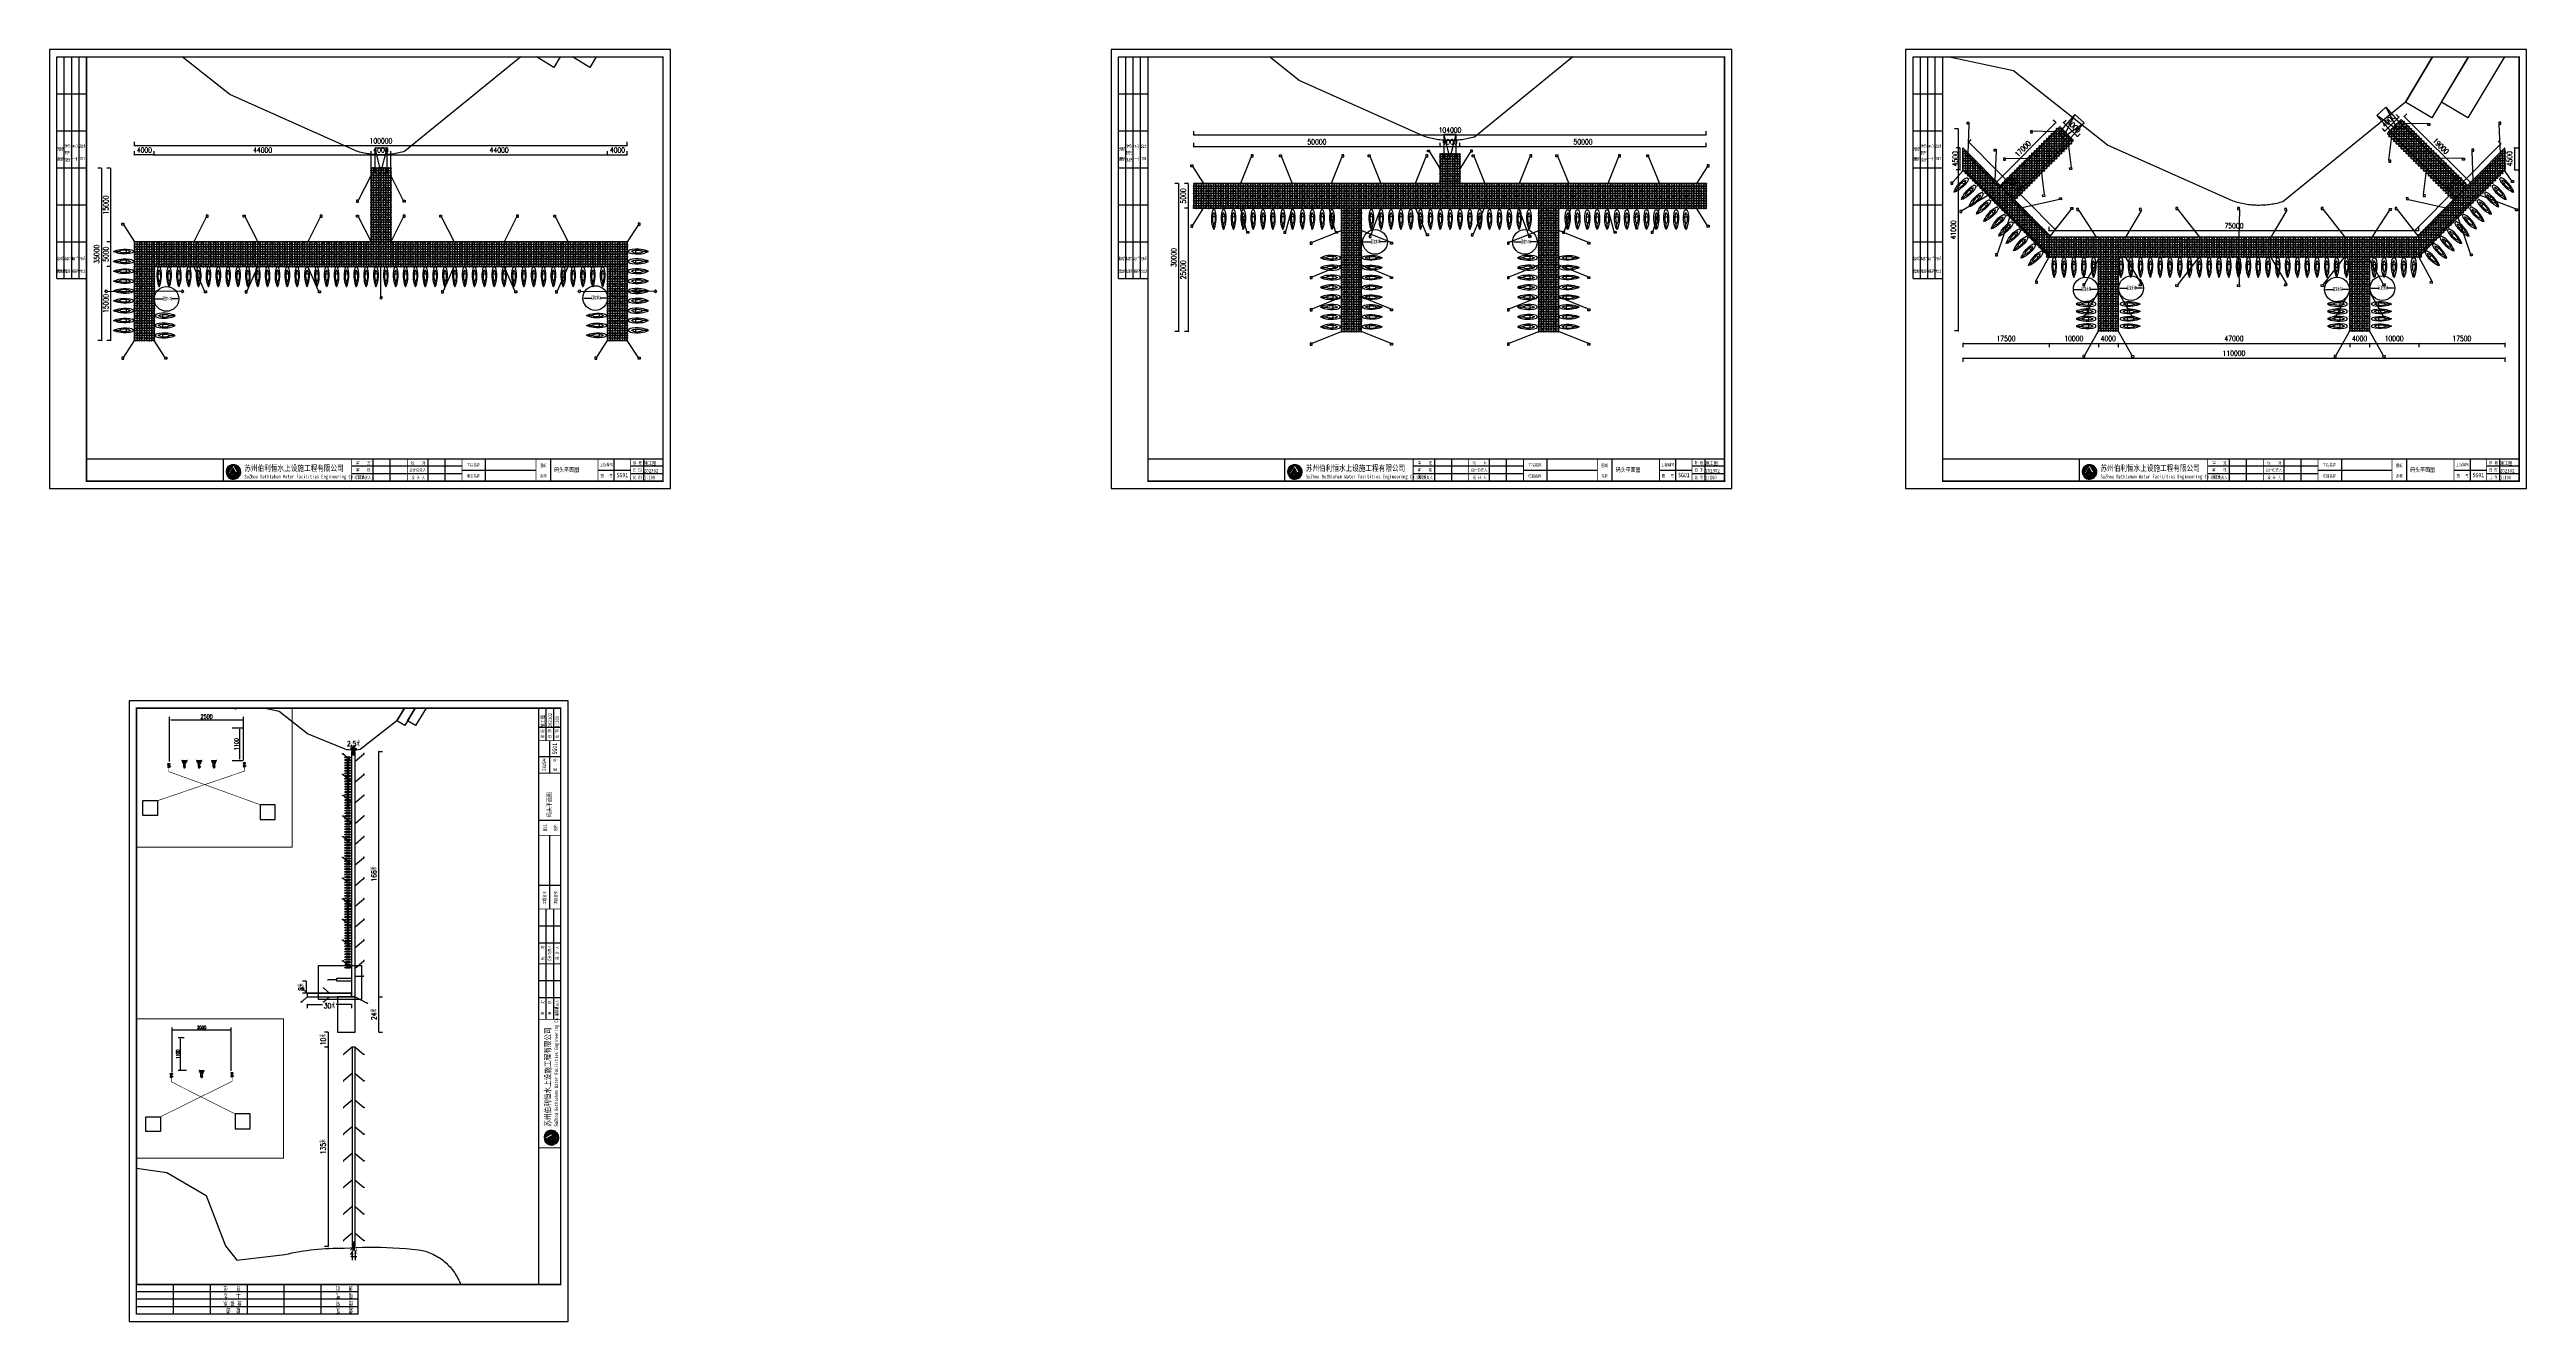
# Paper-space layout '布局1' of a CAD drawing. Extents: x 19 to 1694, y -565 to 296.
# The model-space entities are those that its viewports show. They can reach past a viewport. Long polylines and large blocks are cut down to what shows.
import ezdxf

# ---------------------------------------------------------------- set-up
doc = ezdxf.new("R2010")
doc.units = 0
doc.header["$LTSCALE"] = 10
doc.header["$MEASUREMENT"] = 0
doc.linetypes.add('DASH', pattern=[0.35, 0.25, -0.1])
for name, color, linetype in [('W-BRIDGE_APPROACH引桥', 4, 'Continuous'), ('W-FLOAT_BOWL浮筒', 253, 'Continuous'), ('W-MOUNTING固定方式', 5, 'Continuous'), ('固定锚', 5, 'Continuous'), ('平面配景', 7, 'Continuous'), ('栏杆', 150, 'Continuous')]:
    doc.layers.add(name, color=color, linetype=linetype)
doc.styles.add('-宋体', font='', dxfattribs={"width": 0.8})
doc.styles.add('_TCH_DIM', font='SIMPLEX', dxfattribs={"bigfont": 'GBCBIG'})
doc.styles.get("Standard").update_dxf_attribs({"font": 'gbenor.shx', "bigfont": 'gbcbig.shx'})
doc.styles.add('STANDARD_T3', font='simplex.shx', dxfattribs={"width": 0.7, "bigfont": 'gbcbig.shx'})
doc.styles.add('图框', font='')
doc.styles.add('黑体', font='simhei.ttf')
doc.styles.get('-宋体').set_extended_font_data('SimSun')
doc.styles.get('图框').set_extended_font_data('SimSun')
doc.dimstyles.new('W&&200', dxfattribs={"dimtxt": 700, "dimasz": 200, "dimexe": 500, "dimexo": 600, "dimgap": 200, "dimtad": 1, "dimdec": 0, "dimzin": 0, "dimdsep": 46, "dimtxsty": 'STANDARD_T3', "dimcen": 0.09, "dimclrd": 1, "dimclre": 1, "dimclrt": 7, "dimazin": 2, "dimtfac": 1, "dimtdec": 0, "dimtix": 1, "dimtmove": 2, "dimatfit": 3, "dimfxl": 100, "dimtolj": 1, "dimtzin": 0, "dimarcsym": 0})
doc.dimstyles.new('W&&30', dxfattribs={"dimtxt": 105, "dimasz": 30, "dimexe": 75, "dimexo": 90, "dimgap": 30, "dimtad": 1, "dimdec": 0, "dimzin": 0, "dimdsep": 46, "dimtxsty": 'STANDARD_T3', "dimcen": 0.09, "dimclrd": 1, "dimclre": 1, "dimclrt": 7, "dimazin": 2, "dimtfac": 1, "dimtdec": 0, "dimtix": 1, "dimtmove": 2, "dimatfit": 3, "dimfxl": 100, "dimtolj": 1, "dimtzin": 0, "dimarcsym": 0})
doc.dimstyles.new('W&&40', dxfattribs={"dimtxt": 140, "dimasz": 40, "dimexe": 100, "dimexo": 120, "dimgap": 40, "dimtad": 1, "dimdec": 0, "dimzin": 0, "dimdsep": 46, "dimtxsty": 'STANDARD_T3', "dimcen": 0.09, "dimclrd": 1, "dimclre": 1, "dimclrt": 7, "dimazin": 2, "dimtfac": 1, "dimtdec": 0, "dimtix": 1, "dimtmove": 2, "dimatfit": 3, "dimfxl": 100, "dimtolj": 1, "dimtzin": 0, "dimarcsym": 0})
doc.dimstyles.new('W__1000', dxfattribs={"dimtxt": 3500, "dimasz": 1000, "dimexe": 2500, "dimexo": 3000, "dimgap": 1500, "dimtad": 1, "dimdec": 0, "dimzin": 0, "dimdsep": 46, "dimtxsty": 'STANDARD_T3', "dimblk": 'ARCHTICK', "dimcen": 0.09, "dimclrd": 1, "dimclre": 1, "dimclrt": 2, "dimadec": 0, "dimazin": 0, "dimtfac": 1, "dimtdec": 0, "dimtix": 1, "dimtmove": 2, "dimatfit": 3, "dimldrblk": 'ARCHTICK', "dimfxl": 1, "dimtolj": 1, "dimtzin": 0, "dimarcsym": 0})
doc.dimstyles.new('W__300', dxfattribs={"dimtxt": 1050, "dimasz": 300, "dimexe": 750, "dimexo": 900, "dimgap": 450, "dimtad": 1, "dimdec": 0, "dimzin": 0, "dimdsep": 46, "dimtxsty": 'STANDARD_T3', "dimblk": 'ARCHTICK', "dimcen": 0.09, "dimclrd": 1, "dimclre": 1, "dimclrt": 2, "dimadec": 0, "dimazin": 0, "dimtfac": 1, "dimtdec": 0, "dimtix": 1, "dimtmove": 2, "dimatfit": 3, "dimldrblk": 'ARCHTICK', "dimfxl": 1, "dimtolj": 1, "dimtzin": 0, "dimarcsym": 0})

# ---------------------------------------------------------------- blocks, each defined once
blk = doc.blocks.new('$TITLEBLK$00000095')
for p, q in [((-150, 20), (-150, 0)), ((-150, 20), (0, 20)), ((-125, 20), (-125, 0)), ((-100, 20), (-100, 0)), ((-75, 20), (-75, 0)), ((-75, 20), (-75, 0)), ((-50, 20), (-50, 0)), ((-25, 20), (-25, 0)), ((0, 20), (0, 0)), ((-150, 15), (-75, 15)), ((-150, 10), (-75, 10)), ((-150, 5), (-75, 5)), ((-75, 15), (0, 15)), ((-75, 10), (0, 10)), ((-75, 5), (0, 5))]:
    blk.add_line(p, q)
at = {"width": 0.8}
for s, p in [('建   筑', (-146.4, 15.6)), ('暖  通', (-70.3, 15.7)), ('结   构', (-146.4, 10.9)), ('通   讯', (-146.4, 0.9)), ('电   气', (-146.4, 5.6)), ('给 排 水', (-71, 10.9)), ('工   艺', (-70.3, 6.1)), ('自   控', (-70.3, 1.2))]:
    blk.add_text(s, height=3.51, dxfattribs=at).set_placement(p)
blk = doc.blocks.new('TK')
blk.add_lwpolyline([(0, 0), (420, 0), (420, 297), (0, 297)], close=True)
at = {"const_width": 1}
blk.add_lwpolyline([(25, 5), (415, 5), (415, 292), (25, 292)], close=True, dxfattribs=at)
at = {"const_width": 0.8}
blk.add_lwpolyline([(415, 20), (25, 20)], dxfattribs=at)
at = {"rotation": 90}
blk.add_blockref('$TITLEBLK$00000095', (25, 292), dxfattribs=at)
blk = doc.blocks.new('$TITLEBLK$00000187')
h = blk.add_hatch(color=140)
h.dxf.hatch_style = 1
h.paths.add_polyline_path([(-295.4, 4.8, 0.294083), (-292, 4.7, -0.363756), (-286.1, 4.2, 1.450144)])
h.paths.add_polyline_path([(-290.6, 11.1), (-287.3, 5.4, 0.101723), (-289.3, 5.8), (-290.9, 8.9), (-293.6, 4.5, -0.081837), (-294.7, 4.6)], flags=16)
h = blk.add_hatch(color=174)
h.paths.add_polyline_path([(-286.9, 3, 0.064571), (-286.2, 4, 0.296692), (-290.2, 4.6, -0.04264), (-292.4, 3.7, -0.209747), (-295, 3.9, 0.179915), (-292.4, 1.6, 0.169783), (-290.4, 2.2, -0.05744), (-288.8, 3, -0.214092)])
h.paths.add_polyline_path([(-289.8, 3.3, -0.084014), (-292, 2.3, -0.271733), (-294.1, 2.9, 0.071966), (-292.7, 2.9, 0.098278), (-290.9, 3.5, -0.072406), (-289.6, 4.2, -0.088156), (-288.1, 4.3, -0.181988), (-286.7, 3.7, 0.206106)], flags=16)
blk.add_hatch(color=174).paths.add_polyline_path([(-287.2, 2.6, 0.189728), (-289.4, 2.1, -0.126537), (-291.6, 1.4, 0.245013)])
for p, q in [((-136, 10), (-210.6, 10)), ((-136, 5), (-210.6, 5)), ((-196, 0), (-196, 15)), ((-184.5, 0), (-184.5, 15)), ((-159, 0), (-159, 15)), ((-147.5, 0), (-147.5, 15)), ((-136, 7.5), (-86, 7.5)), ((-120, 0), (-120, 15)), ((-76, 0), (-76, 15)), ((-44, 7.5), (-22, 7.5)), ((-33, 0), (-33, 15)), ((0, 10), (-22, 10)), ((0, 5), (-22, 5)), ((-13, 0), (-13, 15)), ((0, 0), (0, 15))]:
    blk.add_line(p, q)
for points, const_width in [([(-297.5, 0), (-297.5, 15), (0, 15)], 0.8), ([(-210.6, 0), (-210.6, 15)], 0.5), ([(-173, 0), (-173, 15)], 0.5), ([(-136, 0), (-136, 15)], 0.5), ([(-86, 0), (-86, 15)], 0.5), ([(-44, 0), (-44, 15)], 0.5), ([(-22, 0), (-22, 15)], 0.5)]:
    blk.add_lwpolyline(points, dxfattribs=dict(const_width=const_width))
for points in [[(-295.4, 4.8, 0.294083), (-292, 4.7, -0.363756), (-286.1, 4.2, 1.450144)], [(-294.7, 4.6), (-290.6, 11.1), (-287.3, 5.4, 0.101723), (-289.3, 5.8), (-290.9, 8.9), (-293.6, 4.5, -0.081837)]]:
    blk.add_lwpolyline(points, format="xyb", close=True)
for points in [[(-295, 3.9, 0.209747), (-292.4, 3.7, 0.04264), (-290.2, 4.6, -0.296692), (-286.2, 4)], [(-294.1, 2.9, 0.071966), (-292.7, 2.9, 0.098278), (-290.9, 3.5, -0.072406), (-289.6, 4.2, -0.088156), (-288.1, 4.3, -0.181988), (-286.7, 3.7, 0.206106), (-289.8, 3.3, -0.084014), (-292, 2.3, -0.271733), (-294.1, 2.9)], [(-292.4, 1.6, 0.169783), (-290.4, 2.2, -0.05744), (-288.8, 3, -0.214092), (-286.9, 3, -0.214092)], [(-291.6, 1.4, 0.126537), (-289.4, 2.1, -0.189728), (-287.2, 2.6, -0.189728)]]:
    blk.add_lwpolyline(points, format="xyb")
for start, end in [(208.4706, 249.2676), (258.5751, 313.6432), (318.8384, 333.6165)]:
    blk.add_arc((-290.6, 6.3), 5, start, end)
at = {"style": '图框'}
for s, height, width, p in [('SuZhou Bethlehem Water Facilities Engineering Co.,Ltd ', 2.5, 0.75, (-283.2, 1.8)), ('苏州伯利恒水上设施工程有限公司', 4, 0.8, (-283.2, 6.8)), ('项目负责人', 2, 0.8, (-208.5, 1.4)), ('审    定', 2, 0.8, (-207.5, 11.3)), ('审    核', 2, 0.8, (-207.6, 6.5)), ('设计负责人', 2, 0.8, (-171.6, 6.5)), ('校    对', 2, 0.8, (-170.4, 11.3)), ('设 计 人', 2, 0.8, (-170.3, 1.4)), ('工程名称', 2, 0.8, (-132.8, 9.9)), ('项目名称', 2, 0.8, (-132.8, 2.4)), ('名称', 2, 0.8, (-83.3, 2.5)), ('图纸', 2, 0.8, (-83.3, 9.5)), ('工程编号', 2, 0.8, (-42.8, 10.1)), ('图   号', 2, 0.8, (-42.5, 2.6)), ('比 例', 2, 0.8, (-20.3, 1.4)), ('阶 段', 2, 0.8, (-20.1, 11.3)), ('日 期', 2, 0.8, (-20.3, 6.5))]:
    blk.add_text(s, height=height, dxfattribs=dict(at, width=width)).set_placement(p)
for tag, p in [('项目负责人', (-195.7, 1.1)), ('审定人', (-193.7, 10.9)), ('审核人', (-193.7, 6)), ('设计负责人', (-158.6, 6.2)), ('设计人', (-156.5, 1.2)), ('校对', (-155.5, 10.9))]:
    blk.add_attdef(tag, p, '', height=3)
for tag, p, style, width in [('项目名称', (-115.7, 2), '-宋体', 0.8), ('工程名称', (-115.7, 9.5), '-宋体', 0.8), ('图名', (-73.7, 6.2), '-宋体', 0.8), ('图号', (-31.4, 2.5), '_TCH_DIM', 0.7), ('日期', (-12.6, 5.8), '_TCH_DIM', 0.7), ('比例', (-12.3, 1.1), '_TCH_DIM', 0.7), ('阶段', (-12.1, 10.8), '_TCH_DIM', 0.7)]:
    blk.add_attdef(tag, p, '', height=3, dxfattribs=dict(style=style, width=width))
blk = doc.blocks.new('*D11')
at = {"layer": 'Defpoints', "color": 0, "transparency": 16777216}
for p in [(13091888, -1389386), (13089388, -1390920, 0), (13091888, -1390884, 0)]:
    blk.add_point(p, dxfattribs=at)
at = {"layer": 'W-FLOAT_BOWL浮筒', "color": 1, "lineweight": -2, "transparency": 16777216}
for p, q in [((13089388, -1390800), (13089388, -1389286)), ((13089428, -1389386), (13091848, -1389386)), ((13091888, -1390764), (13091888, -1389286))]:
    blk.add_line(p, q, dxfattribs=at)
at = {"layer": 'W-FLOAT_BOWL浮筒', "color": 1, "transparency": 16777216}
for points in [[(13089428, -1389379), (13089428, -1389393), (13089388, -1389386)], [(13091848, -1389379), (13091848, -1389393), (13091888, -1389386)]]:
    blk.add_solid(points, dxfattribs=at)
at = {"layer": 'W-FLOAT_BOWL浮筒', "color": 7, "transparency": 16777216, "insert": (13090638, -1389276), "char_height": 140, "attachment_point": 5, "style": 'STANDARD_T3'}
blk.add_mtext('\\A1;2500', dxfattribs=at)
blk = doc.blocks.new('侧面螺丝组2')
for points in [[(-40, 0), (40, 0), (40, -5), (-40, -5)], [(-25, -5), (25, -5), (25, -35), (-25, -35)]]:
    blk.add_lwpolyline(points, close=True)
for points in [[(-25, -5), (-38, -5), (-38, -26, 0.414214), (-33, -31), (-25, -31)], [(25, -5), (38, -5), (38, -26, -0.414214), (33, -31), (25, -31)]]:
    blk.add_lwpolyline(points, format="xyb", close=True)
blk = doc.blocks.new('*D15')
at = {"layer": 'Defpoints', "color": 0, "transparency": 16777216}
for p in [(13099299, -1389412), (13097299, -1390946, 0), (13099299, -1390888, 0)]:
    blk.add_point(p, dxfattribs=at)
at = {"layer": 'W-FLOAT_BOWL浮筒', "color": 1, "lineweight": -2, "transparency": 16777216}
for p, q in [((13097299, -1390856), (13097299, -1389337)), ((13097329, -1389412), (13099269, -1389412)), ((13099299, -1390798), (13099299, -1389337))]:
    blk.add_line(p, q, dxfattribs=at)
at = {"layer": 'W-FLOAT_BOWL浮筒', "color": 1, "transparency": 16777216}
for points in [[(13097329, -1389407), (13097329, -1389417), (13097299, -1389412)], [(13099269, -1389407), (13099269, -1389417), (13099299, -1389412)]]:
    blk.add_solid(points, dxfattribs=at)
at = {"layer": 'W-FLOAT_BOWL浮筒', "color": 7, "transparency": 16777216, "insert": (13098299, -1389329), "char_height": 105, "attachment_point": 5, "style": 'STANDARD_T3'}
blk.add_mtext('\\A1;2000', dxfattribs=at)
blk = doc.blocks.new('*D16')
at = {"layer": 'Defpoints', "color": 0, "transparency": 16777216}
for p in [(13097799, -1389685), (13097576, -1390785), (13097878, -1390785, 0)]:
    blk.add_point(p, dxfattribs=at)
at = {"layer": 'W-FLOAT_BOWL浮筒', "color": 1, "lineweight": -2, "transparency": 16777216}
for p, q in [((13097709, -1389685), (13097501, -1389685)), ((13097576, -1389715), (13097576, -1390755)), ((13097788, -1390785), (13097501, -1390785))]:
    blk.add_line(p, q, dxfattribs=at)
at = {"layer": 'W-FLOAT_BOWL浮筒', "color": 1, "transparency": 16777216}
for points in [[(13097571, -1389715), (13097581, -1389715), (13097576, -1389685)], [(13097571, -1390755), (13097581, -1390755), (13097576, -1390785)]]:
    blk.add_solid(points, dxfattribs=at)
at = {"layer": 'W-FLOAT_BOWL浮筒', "color": 7, "transparency": 16777216, "insert": (13097494, -1390235), "char_height": 105, "attachment_point": 5, "rotation": 90, "style": 'STANDARD_T3'}
blk.add_mtext('\\A1;1100', dxfattribs=at)
blk = doc.blocks.new('橙浮筒')
at = {"layer": 'W-FLOAT_BOWL浮筒', "color": 30}
for p, q in [((-549, 527), (-527, 549)), ((-549, 473), (-521, 445)), ((-549, 27), (-521, 55)), ((-516, 261), (-516, 239)), ((-484, 301), (-513, 268)), ((-484, 199), (-513, 232)), ((-500, 395), (-500, 351)), ((-500, 149), (-500, 105)), ((-484, 329), (-497, 345)), ((-484, 171), (-497, 155)), ((-481, 307), (-481, 323)), ((-481, 193), (-481, 177)), ((-445, 479), (-479, 445)), ((-479, 55), (-445, 21)), ((-473, 549), (-445, 521)), ((-351, 500), (-395, 500)), ((-351, 0), (-395, 0)), ((-329, 484), (-345, 497)), ((-307, 481), (-323, 481)), ((-301, 484), (-268, 513)), ((-297, -13), (-264, 16)), ((-239, 516), (-261, 516)), ((-242, 19), (-258, 19)), ((-203, -13), (-236, 16)), ((-199, 484), (-232, 513)), ((-193, 481), (-177, 481)), ((-171, 484), (-155, 497)), ((-105, 500), (-149, 500)), ((-105, 0), (-149, 0)), ((-27, 549), (-55, 521)), ((-55, 479), (-21, 445)), ((-21, 55), (-55, 21)), ((-19, 258), (-19, 242)), ((13, 297), (-16, 264)), ((13, 203), (-16, 236)), ((0, 395), (0, 351)), ((0, 149), (0, 105)), ((13, 333), (3, 345)), ((13, 167), (3, 155)), ((16, 304), (16, 326)), ((16, 196), (16, 174)), ((49, 473), (21, 445)), ((49, 27), (21, 55)), ((27, 549), (49, 527)), ((-527, -49), (-549, -27)), ((-473, -49), (-445, -21)), ((-333, -13), (-345, -3)), ((-304, -16), (-326, -16)), ((-196, -16), (-174, -16)), ((-167, -13), (-155, -3)), ((-27, -49), (-55, -21)), ((49, -27), (27, -49))]:
    blk.add_line(p, q, dxfattribs=at)
for centre, radius, start, end in [((-522, 500), 38, 135, 225), ((-522, 0), 38, 135, 225), ((-524, 500), 7, 90, 270), ((-524, 0), 7, 90, 270), ((-500, 522), 38, 45, 135), ((-500, 500), 25, 106.2602, 163.7398), ((-500, 500), 25, 196.2602, 253.7398), ((-500, 0), 25, 106.2602, 163.7398), ((-570, 395), 70, 0, 45), ((-570, 105), 70, 315, 0), ((-506, 261), 10, 137.72631, 180), ((-506, 239), 10, 180, 222.27369), ((-500, 524), 7, 0, 180), ((-500, 476), 7, 180, 0), ((-500, 24), 7, 0, 180), ((-430, 395), 70, 135, 180), ((-490, 351), 10, 180, 222.27369), ((-490, 149), 10, 137.72631, 180), ((-430, 105), 70, 180, 225), ((-500, 500), 25, 16.2602, 73.7398), ((-500, 500), 25, 286.2602, 343.7398), ((-500, 0), 25, 16.2602, 73.7398), ((-491, 323), 10, 0, 42.27369), ((-491, 307), 10, 317.72631, 0), ((-491, 193), 10, 0, 42.27369), ((-491, 177), 10, 317.72631, 0), ((-476, 500), 7, 270, 90), ((-476, 0), 7, 270, 90), ((-395, 570), 70, 225, 270), ((-395, 430), 70, 90, 135), ((-395, 70), 70, 225, 270), ((-395, -70), 70, 90, 135), ((-351, 490), 10, 47.72631, 90), ((-351, -10), 10, 47.72631, 90), ((-323, 491), 10, 227.72631, 270), ((-307, 491), 10, 270, 312.27369), ((-261, 506), 10, 90, 132.27369), ((-258, 9), 10, 90, 132.27369), ((-242, 9), 10, 47.72631, 90), ((-239, 506), 10, 47.72631, 90), ((-193, 491), 10, 227.72631, 270), ((-177, 491), 10, 270, 312.27369), ((-149, 490), 10, 90, 132.27369), ((-149, -10), 10, 90, 132.27369), ((-105, 570), 70, 270, 315), ((-105, 430), 70, 45, 90), ((-105, 70), 70, 270, 315), ((-105, -70), 70, 45, 90), ((-24, 500), 7, 90, 270), ((-24, 0), 7, 90, 270), ((0, 522), 38, 45, 135), ((0, 500), 25, 106.2602, 163.7398), ((0, 500), 25, 196.2602, 253.7398), ((0, 0), 25, 106.2602, 163.7398), ((-70, 395), 70, 0, 45), ((-70, 105), 70, 315, 0), ((-9, 258), 10, 137.72631, 180), ((-9, 242), 10, 180, 222.27369), ((0, 524), 7, 0, 180), ((0, 476), 7, 180, 0), ((0, 24), 7, 0, 180), ((70, 395), 70, 135, 180), ((10, 351), 10, 180, 222.27369), ((10, 149), 10, 137.72631, 180), ((70, 105), 70, 180, 225), ((0, 500), 25, 16.2602, 73.7398), ((0, 500), 25, 286.2602, 343.7398), ((0, 0), 25, 16.2602, 73.7398), ((6, 326), 10, 0, 42.27369), ((6, 304), 10, 317.72631, 0), ((6, 196), 10, 0, 42.27369), ((6, 174), 10, 317.72631, 0), ((24, 500), 7, 270, 90), ((24, 0), 7, 270, 90), ((22, 500), 38, 315, 45), ((22, 0), 38, 315, 45), ((-500, -22), 38, 225, 315), ((-500, 0), 25, 196.2602, 253.7398), ((-500, -24), 7, 180, 0), ((-500, 0), 25, 286.2602, 343.7398), ((-326, -6), 10, 227.72631, 270), ((-304, -6), 10, 270, 312.27369), ((-196, -6), 10, 227.72631, 270), ((-174, -6), 10, 270, 312.27369), ((0, -22), 38, 225, 315), ((0, 0), 25, 196.2602, 253.7398), ((0, -24), 7, 180, 0), ((0, 0), 25, 286.2602, 343.7398)]:
    blk.add_arc(centre, radius, start, end, dxfattribs=at)
blk = doc.blocks.new('*U23')
blk.add_blockref('橙浮筒', (250, -250))
blk = doc.blocks.new('*U24')
at = {"color": 0, "linetype": 'ByBlock', "lineweight": -2, "transparency": 16777216}
for p in [(0, 0), (500, 0), (1000, 0), (1500, 0), (2000, 0), (2500, 0), (3000, 0), (3500, 0), (4000, 0), (4500, 0), (5000, 0), (5500, 0), (6000, 0), (6500, 0), (7000, 0), (7500, 0), (8000, 0), (8500, 0), (9000, 0), (9500, 0), (10000, 0), (10500, 0), (11000, 0), (11500, 0), (12000, 0), (12500, 0), (13000, 0), (13500, 0), (14000, 0), (14500, 0), (15000, 0), (15500, 0), (16000, 0), (16500, 0), (17000, 0), (17500, 0), (18000, 0), (18500, 0), (19000, 0), (19500, 0), (20000, 0), (20500, 0), (21000, 0), (21500, 0), (22000, 0), (22500, 0), (23000, 0), (23500, 0), (24000, 0), (24500, 0), (25000, 0), (25500, 0), (26000, 0), (26500, 0), (27000, 0), (27500, 0), (28000, 0), (28500, 0), (29000, 0), (29500, 0), (30000, 0), (30500, 0), (31000, 0), (31500, 0), (32000, 0), (32500, 0), (33000, 0), (33500, 0), (34000, 0), (34500, 0), (35000, 0), (35500, 0), (36000, 0), (36500, 0), (37000, 0), (37500, 0), (38000, 0), (38500, 0), (39000, 0), (39500, 0), (40000, 0), (40500, 0), (41000, 0), (41500, 0), (42000, 0), (42500, 0), (43000, 0), (43500, 0), (44000, 0), (44500, 0), (45000, 0), (45500, 0), (46000, 0), (46500, 0), (47000, 0), (47500, 0), (48000, 0), (48500, 0), (49000, 0), (49500, 0), (50000, 0)]:
    blk.add_blockref('*U23', p, dxfattribs=at)
blk = doc.blocks.new('*U25')
blk.add_blockref('橙浮筒', (250, -250))
blk = doc.blocks.new('*U26')
at = {"color": 0, "linetype": 'ByBlock', "lineweight": -2, "transparency": 16777216}
for p in [(0, 0), (0, -500), (0, -1000), (0, -1500), (0, -2000), (0, -2500), (0, -3000), (0, -3500)]:
    blk.add_blockref('*U25', p, dxfattribs=at)
blk = doc.blocks.new('*U27')
blk.add_blockref('橙浮筒', (250, -250))
blk = doc.blocks.new('*U28')
at = {"color": 0, "linetype": 'ByBlock', "lineweight": -2, "transparency": 16777216}
for p in [(0, 0), (0, -500), (0, -1000), (0, -1500), (0, -2000), (0, -2500), (0, -3000), (0, -3500)]:
    blk.add_blockref('*U27', p, dxfattribs=at)
blk = doc.blocks.new('*U29')
blk.add_blockref('橙浮筒', (250, -250))
blk = doc.blocks.new('*U30')
at = {"color": 0, "linetype": 'ByBlock', "lineweight": -2, "transparency": 16777216}
for p in [(0, 0), (500, 0), (1000, 0), (1500, 0), (2000, 0), (2500, 0), (3000, 0), (3500, 0), (4000, 0), (4500, 0), (5000, 0), (5500, 0), (6000, 0), (6500, 0), (7000, 0), (7500, 0), (8000, 0), (8500, 0), (9000, 0), (9500, 0), (10000, 0), (10500, 0), (11000, 0), (11500, 0), (12000, 0), (12500, 0), (13000, 0), (13500, 0), (14000, 0), (14500, 0), (15000, 0), (15500, 0), (16000, 0), (16500, 0), (17000, 0), (17500, 0), (18000, 0), (18500, 0), (19000, 0), (19500, 0), (20000, 0), (20500, 0), (21000, 0), (21500, 0), (22000, 0), (22500, 0), (23000, 0), (23500, 0), (24000, 0), (24500, 0), (25000, 0), (25500, 0), (26000, 0), (26500, 0), (27000, 0), (27500, 0), (28000, 0), (28500, 0), (29000, 0), (29500, 0), (30000, 0)]:
    blk.add_blockref('*U29', p, dxfattribs=at)
blk = doc.blocks.new('*U31')
blk.add_blockref('橙浮筒', (250, -250))
blk = doc.blocks.new('*U32')
at = {"color": 0, "linetype": 'ByBlock', "lineweight": -2, "transparency": 16777216}
for p in [(0, 0), (500, 0), (1000, 0), (1500, 0), (2000, 0), (2500, 0), (3000, 0), (3500, 0), (4000, 0), (4500, 0), (5000, 0), (5500, 0), (6000, 0), (6500, 0), (7000, 0), (7500, 0), (8000, 0), (8500, 0), (9000, 0), (9500, 0), (10000, 0), (10500, 0), (11000, 0), (11500, 0), (12000, 0), (12500, 0), (13000, 0), (13500, 0), (14000, 0), (14500, 0), (15000, 0), (15500, 0), (16000, 0), (16500, 0), (17000, 0), (17500, 0), (18000, 0), (18500, 0), (19000, 0), (19500, 0), (20000, 0), (20500, 0), (21000, 0), (21500, 0), (22000, 0), (22500, 0), (23000, 0), (23500, 0), (24000, 0), (24500, 0), (25000, 0), (25500, 0), (26000, 0), (26500, 0), (27000, 0), (27500, 0), (28000, 0), (28500, 0), (29000, 0), (29500, 0), (30000, 0)]:
    blk.add_blockref('*U31', p, dxfattribs=at)
blk = doc.blocks.new('*U33')
blk.add_blockref('橙浮筒', (250, -250))
blk = doc.blocks.new('*U34')
at = {"color": 0, "linetype": 'ByBlock', "lineweight": -2, "transparency": 16777216}
for p in [(0, 0), (500, 0), (1000, 0), (1500, 0), (2000, 0), (2500, 0), (3000, 0), (3500, 0), (4000, 0), (4500, 0), (5000, 0), (5500, 0), (6000, 0), (6500, 0), (7000, 0), (7500, 0), (8000, 0), (8500, 0), (9000, 0), (9500, 0), (10000, 0), (10500, 0), (11000, 0), (11500, 0), (12000, 0), (12500, 0), (13000, 0), (13500, 0), (14000, 0), (14500, 0), (15000, 0), (15500, 0), (16000, 0), (16500, 0), (17000, 0), (17500, 0), (18000, 0), (18500, 0), (19000, 0), (19500, 0), (20000, 0), (20500, 0), (21000, 0), (21500, 0), (22000, 0), (22500, 0), (23000, 0), (23500, 0), (24000, 0), (24500, 0), (25000, 0), (25500, 0), (26000, 0), (26500, 0), (27000, 0), (27500, 0), (28000, 0), (28500, 0), (29000, 0), (29500, 0), (30000, 0), (30500, 0), (31000, 0), (31500, 0), (32000, 0), (32500, 0), (33000, 0), (33500, 0), (34000, 0), (34500, 0), (35000, 0), (35500, 0), (36000, 0), (36500, 0)]:
    blk.add_blockref('*U33', p, dxfattribs=at)
blk = doc.blocks.new('*U35')
blk.add_blockref('橙浮筒', (250, -250))
blk = doc.blocks.new('*U36')
at = {"color": 0, "linetype": 'ByBlock', "lineweight": -2, "transparency": 16777216}
for p in [(0, 0), (0, -500), (0, -1000), (0, -1500), (0, -2000), (0, -2500), (0, -3000), (0, -3500), (0, -4000), (0, -4500), (0, -5000), (0, -5500), (0, -6000), (0, -6500), (0, -7000), (0, -7500), (0, -8000), (0, -8500), (0, -9000), (0, -9500), (0, -10000), (0, -10500), (0, -11000), (0, -11500), (0, -12000), (0, -12500), (0, -13000), (0, -13500), (0, -14000), (0, -14500), (0, -15000), (0, -15500), (0, -16000), (0, -16500), (0, -17000), (0, -17500), (0, -18000), (0, -18500), (0, -19000), (0, -19500), (0, -20000), (0, -20500), (0, -21000), (0, -21500), (0, -22000), (0, -22500), (0, -23000), (0, -23500), (0, -24000), (0, -24500)]:
    blk.add_blockref('*U35', p, dxfattribs=at)
blk = doc.blocks.new('*U37')
blk.add_blockref('橙浮筒', (250, -250))
blk = doc.blocks.new('*U38')
at = {"color": 0, "linetype": 'ByBlock', "lineweight": -2, "transparency": 16777216}
for p in [(0, 0), (0, -500), (0, -1000), (0, -1500), (0, -2000), (0, -2500), (0, -3000), (0, -3500), (0, -4000), (0, -4500), (0, -5000), (0, -5500), (0, -6000), (0, -6500), (0, -7000), (0, -7500), (0, -8000), (0, -8500), (0, -9000), (0, -9500), (0, -10000), (0, -10500), (0, -11000), (0, -11500), (0, -12000), (0, -12500), (0, -13000), (0, -13500), (0, -14000), (0, -14500), (0, -15000), (0, -15500), (0, -16000), (0, -16500), (0, -17000), (0, -17500), (0, -18000), (0, -18500), (0, -19000), (0, -19500), (0, -20000), (0, -20500), (0, -21000), (0, -21500), (0, -22000), (0, -22500), (0, -23000), (0, -23500), (0, -24000), (0, -24500)]:
    blk.add_blockref('*U37', p, dxfattribs=at)
blk = doc.blocks.new('*U39')
blk.add_blockref('橙浮筒', (250, -250))
blk = doc.blocks.new('*U40')
at = {"color": 0, "linetype": 'ByBlock', "lineweight": -2, "transparency": 16777216}
for p in [(0, 0), (500, 0), (1000, 0), (1500, 0), (2000, 0), (2500, 0)]:
    blk.add_blockref('*U39', p, dxfattribs=at)
blk = doc.blocks.new('*U43')
blk.add_blockref('橙浮筒', (250, -250))
blk = doc.blocks.new('*U44')
at = {"color": 0, "linetype": 'ByBlock', "lineweight": -2, "transparency": 16777216}
for p in [(0, 0), (0, -500), (0, -1000), (0, -1500), (0, -2000), (0, -2500), (0, -3000), (0, -3500), (0, -4000), (0, -4500), (0, -5000), (0, -5500), (0, -6000), (0, -6500), (0, -7000), (0, -7500), (0, -8000), (0, -8500), (0, -9000), (0, -9500), (0, -10000), (0, -10500), (0, -11000), (0, -11500), (0, -12000), (0, -12500), (0, -13000), (0, -13500), (0, -14000), (0, -14500), (0, -15000), (0, -15500), (0, -16000), (0, -16500), (0, -17000), (0, -17500), (0, -18000), (0, -18500), (0, -19000), (0, -19500), (0, -20000), (0, -20500), (0, -21000), (0, -21500), (0, -22000), (0, -22500), (0, -23000), (0, -23500), (0, -24000), (0, -24500)]:
    blk.add_blockref('*U43', p, dxfattribs=at)
blk = doc.blocks.new('*U45')
blk.add_blockref('橙浮筒', (250, -250))
blk = doc.blocks.new('*U46')
at = {"color": 0, "linetype": 'ByBlock', "lineweight": -2, "transparency": 16777216}
for p in [(0, 0), (0, -500), (0, -1000), (0, -1500), (0, -2000), (0, -2500), (0, -3000), (0, -3500), (0, -4000), (0, -4500), (0, -5000), (0, -5500), (0, -6000), (0, -6500), (0, -7000), (0, -7500), (0, -8000), (0, -8500), (0, -9000), (0, -9500), (0, -10000), (0, -10500), (0, -11000), (0, -11500), (0, -12000), (0, -12500), (0, -13000), (0, -13500), (0, -14000), (0, -14500), (0, -15000), (0, -15500), (0, -16000), (0, -16500), (0, -17000), (0, -17500), (0, -18000), (0, -18500), (0, -19000), (0, -19500), (0, -20000), (0, -20500), (0, -21000), (0, -21500), (0, -22000), (0, -22500), (0, -23000), (0, -23500), (0, -24000), (0, -24500)]:
    blk.add_blockref('*U45', p, dxfattribs=at)
blk = doc.blocks.new('*U41')
blk.add_blockref('橙浮筒', (250, -250))
blk = doc.blocks.new('*U42')
at = {"color": 0, "linetype": 'ByBlock', "lineweight": -2, "transparency": 16777216}
for p in [(0, 0), (500, 0), (1000, 0), (1500, 0), (2000, 0), (2500, 0)]:
    blk.add_blockref('*U41', p, dxfattribs=at)
blk = doc.blocks.new('蓝浮筒')
at = {"layer": 'W-FLOAT_BOWL浮筒', "color": 5}
for p, q in [((-549, 527), (-527, 549)), ((-549, 473), (-521, 445)), ((-549, 27), (-521, 55)), ((-516, 261), (-516, 239)), ((-484, 301), (-513, 268)), ((-484, 199), (-513, 232)), ((-500, 395), (-500, 351)), ((-500, 149), (-500, 105)), ((-484, 329), (-497, 345)), ((-484, 171), (-497, 155)), ((-481, 307), (-481, 323)), ((-481, 193), (-481, 177)), ((-445, 479), (-479, 445)), ((-479, 55), (-445, 21)), ((-473, 549), (-445, 521)), ((-351, 500), (-395, 500)), ((-351, 0), (-395, 0)), ((-329, 484), (-345, 497)), ((-307, 481), (-323, 481)), ((-301, 484), (-268, 513)), ((-297, -13), (-264, 16)), ((-239, 516), (-261, 516)), ((-242, 19), (-258, 19)), ((-203, -13), (-236, 16)), ((-199, 484), (-232, 513)), ((-193, 481), (-177, 481)), ((-171, 484), (-155, 497)), ((-105, 500), (-149, 500)), ((-105, 0), (-149, 0)), ((-27, 549), (-55, 521)), ((-55, 479), (-21, 445)), ((-21, 55), (-55, 21)), ((-19, 258), (-19, 242)), ((13, 297), (-16, 264)), ((13, 203), (-16, 236)), ((0, 395), (0, 351)), ((0, 149), (0, 105)), ((13, 333), (3, 345)), ((13, 167), (3, 155)), ((16, 304), (16, 326)), ((16, 196), (16, 174)), ((49, 473), (21, 445)), ((49, 27), (21, 55)), ((27, 549), (49, 527)), ((-527, -49), (-549, -27)), ((-473, -49), (-445, -21)), ((-333, -13), (-345, -3)), ((-304, -16), (-326, -16)), ((-196, -16), (-174, -16)), ((-167, -13), (-155, -3)), ((-27, -49), (-55, -21)), ((49, -27), (27, -49))]:
    blk.add_line(p, q, dxfattribs=at)
for centre, radius, start, end in [((-522, 500), 38, 135, 225), ((-522, 0), 38, 135, 225), ((-524, 500), 7, 90, 270), ((-524, 0), 7, 90, 270), ((-500, 522), 38, 45, 135), ((-500, 500), 25, 106.2602, 163.7398), ((-500, 500), 25, 196.2602, 253.7398), ((-500, 0), 25, 106.2602, 163.7398), ((-570, 395), 70, 0, 45), ((-570, 105), 70, 315, 0), ((-506, 261), 10, 137.72631, 180), ((-506, 239), 10, 180, 222.27369), ((-500, 524), 7, 0, 180), ((-500, 476), 7, 180, 0), ((-500, 24), 7, 0, 180), ((-430, 395), 70, 135, 180), ((-490, 351), 10, 180, 222.27369), ((-490, 149), 10, 137.72631, 180), ((-430, 105), 70, 180, 225), ((-500, 500), 25, 16.2602, 73.7398), ((-500, 500), 25, 286.2602, 343.7398), ((-500, 0), 25, 16.2602, 73.7398), ((-491, 323), 10, 0, 42.27369), ((-491, 307), 10, 317.72631, 0), ((-491, 193), 10, 0, 42.27369), ((-491, 177), 10, 317.72631, 0), ((-476, 500), 7, 270, 90), ((-476, 0), 7, 270, 90), ((-395, 570), 70, 225, 270), ((-395, 430), 70, 90, 135), ((-395, 70), 70, 225, 270), ((-395, -70), 70, 90, 135), ((-351, 490), 10, 47.72631, 90), ((-351, -10), 10, 47.72631, 90), ((-323, 491), 10, 227.72631, 270), ((-307, 491), 10, 270, 312.27369), ((-261, 506), 10, 90, 132.27369), ((-258, 9), 10, 90, 132.27369), ((-242, 9), 10, 47.72631, 90), ((-239, 506), 10, 47.72631, 90), ((-193, 491), 10, 227.72631, 270), ((-177, 491), 10, 270, 312.27369), ((-149, 490), 10, 90, 132.27369), ((-149, -10), 10, 90, 132.27369), ((-105, 570), 70, 270, 315), ((-105, 430), 70, 45, 90), ((-105, 70), 70, 270, 315), ((-105, -70), 70, 45, 90), ((-24, 500), 7, 90, 270), ((-24, 0), 7, 90, 270), ((0, 522), 38, 45, 135), ((0, 500), 25, 106.2602, 163.7398), ((0, 500), 25, 196.2602, 253.7398), ((0, 0), 25, 106.2602, 163.7398), ((-70, 395), 70, 0, 45), ((-70, 105), 70, 315, 0), ((-9, 258), 10, 137.72631, 180), ((-9, 242), 10, 180, 222.27369), ((0, 524), 7, 0, 180), ((0, 476), 7, 180, 0), ((0, 24), 7, 0, 180), ((70, 395), 70, 135, 180), ((10, 351), 10, 180, 222.27369), ((10, 149), 10, 137.72631, 180), ((70, 105), 70, 180, 225), ((0, 500), 25, 16.2602, 73.7398), ((0, 500), 25, 286.2602, 343.7398), ((0, 0), 25, 16.2602, 73.7398), ((6, 326), 10, 0, 42.27369), ((6, 304), 10, 317.72631, 0), ((6, 196), 10, 0, 42.27369), ((6, 174), 10, 317.72631, 0), ((24, 500), 7, 270, 90), ((24, 0), 7, 270, 90), ((22, 500), 38, 315, 45), ((22, 0), 38, 315, 45), ((-500, -22), 38, 225, 315), ((-500, 0), 25, 196.2602, 253.7398), ((-500, -24), 7, 180, 0), ((-500, 0), 25, 286.2602, 343.7398), ((-326, -6), 10, 227.72631, 270), ((-304, -6), 10, 270, 312.27369), ((-196, -6), 10, 227.72631, 270), ((-174, -6), 10, 270, 312.27369), ((0, -22), 38, 225, 315), ((0, 0), 25, 196.2602, 253.7398), ((0, -24), 7, 180, 0), ((0, 0), 25, 286.2602, 343.7398)]:
    blk.add_arc(centre, radius, start, end, dxfattribs=at)
blk = doc.blocks.new('*U47')
blk.add_blockref('蓝浮筒', (250, -250))
blk = doc.blocks.new('*U48')
at = {"color": 0, "linetype": 'ByBlock', "lineweight": -2, "transparency": 16777216}
for p in [(0, 3500), (500, 3500), (1000, 3500), (1500, 3500), (2000, 3500), (2500, 3500), (3000, 3500), (3500, 3500), (4000, 3500), (4500, 3500), (5000, 3500), (5500, 3500), (6000, 3500), (6500, 3500), (7000, 3500), (7500, 3500), (8000, 3500), (8500, 3500), (9000, 3500), (9500, 3500), (10000, 3500), (10500, 3500), (11000, 3500), (11500, 3500), (12000, 3500), (12500, 3500), (13000, 3500), (13500, 3500), (14000, 3500), (14500, 3500), (15000, 3500), (15500, 3500), (16000, 3500), (16500, 3500), (17000, 3500), (17500, 3500), (18000, 3500), (18500, 3500), (19000, 3500), (19500, 3500), (20000, 3500), (20500, 3500), (21000, 3500), (21500, 3500), (22000, 3500), (22500, 3500), (23000, 3500), (23500, 3500), (24000, 3500), (24500, 3500), (25000, 3500), (25500, 3500), (26000, 3500), (26500, 3500), (27000, 3500), (27500, 3500), (28000, 3500), (28500, 3500), (29000, 3500), (29500, 3500), (30000, 3500), (30500, 3500), (31000, 3500), (31500, 3500), (32000, 3500), (32500, 3500), (33000, 3500), (33500, 3500), (34000, 3500), (34500, 3500), (35000, 3500), (35500, 3500), (36000, 3500), (36500, 3500), (37000, 3500), (37500, 3500), (38000, 3500), (38500, 3500), (39000, 3500), (39500, 3500), (40000, 3500), (40500, 3500), (41000, 3500), (41500, 3500), (42000, 3500), (42500, 3500), (43000, 3500), (43500, 3500), (44000, 3500), (44500, 3500), (45000, 3500), (45500, 3500), (46000, 3500), (46500, 3500), (47000, 3500), (47500, 3500), (48000, 3500), (48500, 3500), (49000, 3500), (49500, 3500), (50000, 3500), (50500, 3500), (51000, 3500), (51500, 3500), (52000, 3500), (52500, 3500), (53000, 3500), (53500, 3500), (54000, 3500), (54500, 3500), (55000, 3500), (55500, 3500), (56000, 3500), (56500, 3500), (57000, 3500), (57500, 3500), (58000, 3500), (58500, 3500), (59000, 3500), (59500, 3500), (60000, 3500), (60500, 3500), (61000, 3500), (61500, 3500), (62000, 3500), (62500, 3500), (63000, 3500), (63500, 3500), (64000, 3500), (64500, 3500), (65000, 3500), (65500, 3500), (66000, 3500), (66500, 3500), (67000, 3500), (67500, 3500), (68000, 3500), (68500, 3500), (69000, 3500), (69500, 3500), (70000, 3500), (70500, 3500), (71000, 3500), (71500, 3500), (72000, 3500), (72500, 3500), (73000, 3500), (73500, 3500), (74000, 3500), (74500, 3500), (75000, 3500), (75500, 3500), (76000, 3500), (76500, 3500), (77000, 3500), (77500, 3500), (78000, 3500), (78500, 3500), (79000, 3500), (79500, 3500), (80000, 3500), (80500, 3500), (81000, 3500), (81500, 3500), (82000, 3500), (82500, 3500), (83000, 3500), (83500, 3500), (84000, 3500), (84500, 3500), (85000, 3500), (85500, 3500), (86000, 3500), (86500, 3500), (87000, 3500), (87500, 3500), (88000, 3500), (88500, 3500), (89000, 3500), (89500, 3500), (90000, 3500), (90500, 3500), (91000, 3500), (91500, 3500), (92000, 3500), (92500, 3500), (93000, 3500), (93500, 3500), (94000, 3500), (94500, 3500), (95000, 3500), (95500, 3500), (96000, 3500), (96500, 3500), (97000, 3500), (97500, 3500), (98000, 3500), (98500, 3500), (99000, 3500), (99500, 3500), (100000, 3500), (100500, 3500), (101000, 3500), (101500, 3500), (102000, 3500), (102500, 3500), (0, 3000), (0, 2500), (500, 3000), (500, 2500), (1000, 3000), (1000, 2500), (1500, 3000), (1500, 2500), (2000, 3000), (2000, 2500), (2500, 3000), (2500, 2500), (3000, 3000), (3000, 2500), (3500, 3000), (3500, 2500), (4000, 3000), (4000, 2500), (4500, 3000), (4500, 2500), (5000, 3000), (5000, 2500), (5500, 3000), (5500, 2500), (6000, 3000), (6000, 2500), (6500, 3000), (6500, 2500), (7000, 3000), (7000, 2500), (7500, 3000), (7500, 2500), (8000, 3000), (8000, 2500), (8500, 3000), (8500, 2500), (9000, 3000), (9000, 2500), (9500, 3000), (9500, 2500), (10000, 3000), (10000, 2500), (10500, 3000), (10500, 2500), (11000, 3000), (11000, 2500), (11500, 3000), (11500, 2500), (12000, 3000), (12000, 2500), (12500, 3000), (12500, 2500), (13000, 3000), (13000, 2500), (13500, 3000), (13500, 2500), (14000, 3000), (14000, 2500), (14500, 3000), (14500, 2500), (15000, 3000), (15000, 2500), (15500, 3000), (15500, 2500), (16000, 3000), (16000, 2500), (16500, 3000), (16500, 2500), (17000, 3000), (17000, 2500), (17500, 3000), (17500, 2500), (18000, 3000), (18000, 2500), (18500, 3000), (18500, 2500), (19000, 3000), (19000, 2500), (19500, 3000), (19500, 2500), (20000, 3000), (20000, 2500), (20500, 3000), (20500, 2500), (21000, 3000), (21000, 2500), (21500, 3000), (21500, 2500), (22000, 3000), (22000, 2500), (22500, 3000), (22500, 2500), (23000, 3000), (23000, 2500), (23500, 3000), (23500, 2500), (24000, 3000), (24000, 2500), (24500, 3000), (24500, 2500), (25000, 3000), (25000, 2500), (25500, 3000), (25500, 2500), (26000, 3000), (26000, 2500), (26500, 3000), (26500, 2500), (27000, 3000), (27000, 2500), (27500, 3000), (27500, 2500), (28000, 3000), (28000, 2500), (28500, 3000), (28500, 2500), (29000, 3000), (29000, 2500), (29500, 3000), (29500, 2500), (30000, 3000), (30000, 2500), (30500, 3000), (30500, 2500), (31000, 3000), (31000, 2500), (31500, 3000), (31500, 2500), (32000, 3000), (32000, 2500), (32500, 3000), (32500, 2500), (33000, 3000), (33000, 2500), (33500, 3000), (33500, 2500), (34000, 3000), (34000, 2500), (34500, 3000), (34500, 2500), (35000, 3000), (35000, 2500), (35500, 3000), (35500, 2500), (36000, 3000), (36000, 2500), (36500, 3000), (36500, 2500), (37000, 3000), (37000, 2500), (37500, 3000), (37500, 2500), (38000, 3000), (38000, 2500), (38500, 3000), (38500, 2500), (39000, 3000), (39000, 2500), (39500, 3000), (39500, 2500), (40000, 3000), (40000, 2500), (40500, 3000), (40500, 2500), (41000, 3000), (41000, 2500), (41500, 3000), (41500, 2500), (42000, 3000), (42000, 2500), (42500, 3000), (42500, 2500), (43000, 3000), (43000, 2500), (43500, 3000), (43500, 2500), (44000, 3000), (44000, 2500), (44500, 3000), (44500, 2500), (45000, 3000), (45000, 2500), (45500, 3000), (45500, 2500), (46000, 3000), (46000, 2500), (46500, 3000), (46500, 2500), (47000, 3000), (47000, 2500), (47500, 3000), (47500, 2500), (48000, 3000), (48000, 2500), (48500, 3000), (48500, 2500), (49000, 3000), (49000, 2500), (49500, 3000), (49500, 2500), (50000, 3000), (50000, 2500), (50500, 3000), (50500, 2500), (51000, 3000), (51000, 2500), (51500, 3000), (51500, 2500), (52000, 3000), (52000, 2500), (52500, 3000), (52500, 2500), (53000, 3000), (53000, 2500), (53500, 3000), (53500, 2500), (54000, 3000), (54000, 2500), (54500, 3000), (54500, 2500), (55000, 3000), (55000, 2500), (55500, 3000), (55500, 2500), (56000, 3000), (56000, 2500), (56500, 3000), (56500, 2500), (57000, 3000), (57000, 2500), (57500, 3000), (57500, 2500), (58000, 3000), (58000, 2500), (58500, 3000), (58500, 2500), (59000, 3000), (59000, 2500), (59500, 3000), (59500, 2500), (60000, 3000), (60000, 2500), (60500, 3000), (60500, 2500), (61000, 3000), (61000, 2500), (61500, 3000), (61500, 2500), (62000, 3000), (62000, 2500), (62500, 3000), (62500, 2500), (63000, 3000), (63000, 2500), (63500, 3000), (63500, 2500), (64000, 3000), (64000, 2500), (64500, 3000), (64500, 2500), (65000, 3000), (65000, 2500), (65500, 3000), (65500, 2500), (66000, 3000), (66000, 2500), (66500, 3000), (66500, 2500), (67000, 3000), (67000, 2500), (67500, 3000), (67500, 2500), (68000, 3000), (68000, 2500), (68500, 3000), (68500, 2500), (69000, 3000), (69000, 2500), (69500, 3000), (69500, 2500), (70000, 3000), (70000, 2500), (70500, 3000), (70500, 2500), (71000, 3000), (71000, 2500), (71500, 3000), (71500, 2500), (72000, 3000), (72000, 2500), (72500, 3000), (72500, 2500), (73000, 3000), (73000, 2500), (73500, 3000), (73500, 2500), (74000, 3000), (74000, 2500), (74500, 3000), (74500, 2500), (75000, 3000), (75000, 2500), (75500, 3000), (75500, 2500), (76000, 3000), (76000, 2500), (76500, 3000), (76500, 2500), (77000, 3000), (77000, 2500), (77500, 3000), (77500, 2500), (78000, 3000), (78000, 2500), (78500, 3000), (78500, 2500), (79000, 3000), (79000, 2500), (79500, 3000), (79500, 2500), (80000, 3000), (80000, 2500), (80500, 3000), (80500, 2500), (81000, 3000), (81000, 2500), (81500, 3000), (81500, 2500), (82000, 3000), (82000, 2500), (82500, 3000), (82500, 2500), (83000, 3000), (83000, 2500), (83500, 3000), (83500, 2500), (84000, 3000), (84000, 2500), (84500, 3000), (84500, 2500), (85000, 3000), (85000, 2500), (85500, 3000), (85500, 2500), (86000, 3000), (86000, 2500), (86500, 3000), (86500, 2500), (87000, 3000), (87000, 2500), (87500, 3000), (87500, 2500), (88000, 3000), (88000, 2500), (88500, 3000), (88500, 2500), (89000, 3000), (89000, 2500), (89500, 3000), (89500, 2500), (90000, 3000), (90000, 2500), (90500, 3000), (90500, 2500), (91000, 3000), (91000, 2500), (91500, 3000), (91500, 2500), (92000, 3000), (92000, 2500), (92500, 3000), (92500, 2500), (93000, 3000), (93000, 2500), (93500, 3000), (93500, 2500), (94000, 3000), (94000, 2500), (94500, 3000), (94500, 2500), (95000, 3000), (95000, 2500), (95500, 3000), (95500, 2500), (96000, 3000), (96000, 2500), (96500, 3000), (96500, 2500), (97000, 3000), (97000, 2500), (97500, 3000), (97500, 2500), (98000, 3000), (98000, 2500), (98500, 3000), (98500, 2500), (99000, 3000), (99000, 2500), (99500, 3000), (99500, 2500), (100000, 3000), (100000, 2500), (100500, 3000), (100500, 2500), (101000, 3000), (101000, 2500), (101500, 3000), (101500, 2500), (102000, 3000), (102000, 2500), (102500, 3000), (102500, 2500), (0, 2000), (0, 1500), (500, 2000), (500, 1500), (1000, 2000), (1000, 1500), (1500, 2000), (1500, 1500), (2000, 2000), (2000, 1500), (2500, 2000), (2500, 1500), (3000, 2000), (3000, 1500), (3500, 2000), (3500, 1500), (4000, 2000), (4000, 1500), (4500, 2000), (4500, 1500), (5000, 2000), (5000, 1500), (5500, 2000), (5500, 1500), (6000, 2000), (6000, 1500), (6500, 2000), (6500, 1500), (7000, 2000), (7000, 1500), (7500, 2000), (7500, 1500), (8000, 2000), (8000, 1500), (8500, 2000), (8500, 1500), (9000, 2000), (9000, 1500), (9500, 2000), (9500, 1500), (10000, 2000), (10000, 1500), (10500, 2000), (10500, 1500), (11000, 2000), (11000, 1500), (11500, 2000), (11500, 1500), (12000, 2000), (12000, 1500), (12500, 2000), (12500, 1500), (13000, 2000), (13000, 1500), (13500, 2000), (13500, 1500), (14000, 2000), (14000, 1500), (14500, 2000), (14500, 1500), (15000, 2000), (15000, 1500), (15500, 2000), (15500, 1500), (16000, 2000), (16000, 1500), (16500, 2000), (16500, 1500), (17000, 2000), (17000, 1500), (17500, 2000), (17500, 1500), (18000, 2000), (18000, 1500), (18500, 2000), (18500, 1500), (19000, 2000), (19000, 1500), (19500, 2000), (19500, 1500), (20000, 2000), (20000, 1500), (20500, 2000), (20500, 1500), (21000, 2000), (21000, 1500), (21500, 2000), (21500, 1500), (22000, 2000), (22000, 1500), (22500, 2000), (22500, 1500), (23000, 2000), (23000, 1500), (23500, 2000), (23500, 1500), (24000, 2000), (24000, 1500), (24500, 2000), (24500, 1500), (25000, 2000), (25000, 1500), (25500, 2000), (25500, 1500), (26000, 2000), (26000, 1500), (26500, 2000), (26500, 1500), (27000, 2000), (27000, 1500), (27500, 2000), (27500, 1500), (28000, 2000), (28000, 1500), (28500, 2000), (28500, 1500), (29000, 2000), (29000, 1500), (29500, 2000), (29500, 1500), (30000, 2000), (30000, 1500), (30500, 2000), (30500, 1500), (31000, 2000), (31000, 1500), (31500, 2000), (31500, 1500), (32000, 2000), (32000, 1500), (32500, 2000), (32500, 1500), (33000, 2000), (33000, 1500), (33500, 2000), (33500, 1500), (34000, 2000), (34000, 1500), (34500, 2000), (34500, 1500), (35000, 2000), (35000, 1500), (35500, 2000), (35500, 1500), (36000, 2000), (36000, 1500), (36500, 2000), (36500, 1500), (37000, 2000), (37000, 1500), (37500, 2000), (37500, 1500), (38000, 2000), (38000, 1500), (38500, 2000), (38500, 1500), (39000, 2000), (39000, 1500), (39500, 2000), (39500, 1500), (40000, 2000), (40000, 1500), (40500, 2000), (40500, 1500), (41000, 2000), (41000, 1500), (41500, 2000), (41500, 1500), (42000, 2000), (42000, 1500), (42500, 2000), (42500, 1500), (43000, 2000), (43000, 1500), (43500, 2000), (43500, 1500), (44000, 2000), (44000, 1500), (44500, 2000), (44500, 1500), (45000, 2000), (45000, 1500), (45500, 2000), (45500, 1500), (46000, 2000), (46000, 1500), (46500, 2000), (46500, 1500), (47000, 2000), (47000, 1500), (47500, 2000), (47500, 1500), (48000, 2000), (48000, 1500), (48500, 2000), (48500, 1500), (49000, 2000), (49000, 1500), (49500, 2000), (49500, 1500), (50000, 2000), (50000, 1500), (50500, 2000), (50500, 1500), (51000, 2000), (51000, 1500), (51500, 2000), (51500, 1500), (52000, 2000), (52000, 1500), (52500, 2000), (52500, 1500), (53000, 2000), (53000, 1500), (53500, 2000), (53500, 1500), (54000, 2000), (54000, 1500), (54500, 2000), (54500, 1500), (55000, 2000), (55000, 1500), (55500, 2000), (55500, 1500), (56000, 2000), (56000, 1500), (56500, 2000), (56500, 1500), (57000, 2000), (57000, 1500), (57500, 2000), (57500, 1500), (58000, 2000), (58000, 1500), (58500, 2000), (58500, 1500), (59000, 2000), (59000, 1500), (59500, 2000), (59500, 1500), (60000, 2000), (60000, 1500), (60500, 2000), (60500, 1500), (61000, 2000), (61000, 1500), (61500, 2000), (61500, 1500), (62000, 2000), (62000, 1500), (62500, 2000), (62500, 1500), (63000, 2000), (63000, 1500), (63500, 2000), (63500, 1500), (64000, 2000), (64000, 1500), (64500, 2000), (64500, 1500), (65000, 2000), (65000, 1500), (65500, 2000), (65500, 1500), (66000, 2000), (66000, 1500), (66500, 2000), (66500, 1500), (67000, 2000), (67000, 1500), (67500, 2000), (67500, 1500), (68000, 2000), (68000, 1500), (68500, 2000), (68500, 1500), (69000, 2000), (69000, 1500), (69500, 2000), (69500, 1500), (70000, 2000), (70000, 1500), (70500, 2000), (70500, 1500), (71000, 2000), (71000, 1500), (71500, 2000), (71500, 1500), (72000, 2000), (72000, 1500), (72500, 2000), (72500, 1500), (73000, 2000), (73000, 1500), (73500, 2000), (73500, 1500), (74000, 2000), (74000, 1500), (74500, 2000), (74500, 1500), (75000, 2000), (75000, 1500), (75500, 2000), (75500, 1500), (76000, 2000), (76000, 1500), (76500, 2000), (76500, 1500), (77000, 2000), (77000, 1500), (77500, 2000), (77500, 1500), (78000, 2000), (78000, 1500), (78500, 2000), (78500, 1500), (79000, 2000), (79000, 1500), (79500, 2000), (79500, 1500), (80000, 2000), (80000, 1500), (80500, 2000), (80500, 1500), (81000, 2000), (81000, 1500), (81500, 2000), (81500, 1500), (82000, 2000), (82000, 1500), (82500, 2000), (82500, 1500), (83000, 2000), (83000, 1500), (83500, 2000), (83500, 1500), (84000, 2000), (84000, 1500), (84500, 2000), (84500, 1500), (85000, 2000), (85000, 1500), (85500, 2000), (85500, 1500), (86000, 2000), (86000, 1500), (86500, 2000), (86500, 1500), (87000, 2000), (87000, 1500), (87500, 2000), (87500, 1500), (88000, 2000), (88000, 1500), (88500, 2000), (88500, 1500), (89000, 2000), (89000, 1500), (89500, 2000), (89500, 1500), (90000, 2000), (90000, 1500), (90500, 2000), (90500, 1500), (91000, 2000), (91000, 1500), (91500, 2000), (91500, 1500), (92000, 2000), (92000, 1500), (92500, 2000), (92500, 1500), (93000, 2000), (93000, 1500), (93500, 2000), (93500, 1500), (94000, 2000), (94000, 1500), (94500, 2000), (94500, 1500), (95000, 2000), (95000, 1500), (95500, 2000), (95500, 1500), (96000, 2000), (96000, 1500), (96500, 2000), (96500, 1500), (97000, 2000), (97000, 1500), (97500, 2000), (97500, 1500), (98000, 2000), (98000, 1500), (98500, 2000), (98500, 1500), (99000, 2000), (99000, 1500), (99500, 2000), (99500, 1500), (100000, 2000), (100000, 1500), (100500, 2000), (100500, 1500), (101000, 2000), (101000, 1500), (101500, 2000), (101500, 1500), (102000, 2000), (102000, 1500), (102500, 2000), (102500, 1500), (0, 1000), (500, 1000), (1000, 1000), (1500, 1000), (2000, 1000), (2500, 1000), (3000, 1000), (3500, 1000), (4000, 1000), (4500, 1000), (5000, 1000), (5500, 1000), (6000, 1000), (6500, 1000), (7000, 1000), (7500, 1000), (8000, 1000), (8500, 1000), (9000, 1000), (9500, 1000), (10000, 1000), (10500, 1000), (11000, 1000), (11500, 1000), (12000, 1000), (12500, 1000), (13000, 1000), (13500, 1000), (14000, 1000), (14500, 1000), (15000, 1000), (15500, 1000), (16000, 1000), (16500, 1000), (17000, 1000), (17500, 1000), (18000, 1000), (18500, 1000), (19000, 1000), (19500, 1000), (20000, 1000), (20500, 1000), (21000, 1000), (21500, 1000), (22000, 1000), (22500, 1000), (23000, 1000), (23500, 1000), (24000, 1000), (24500, 1000), (25000, 1000), (25500, 1000), (26000, 1000), (26500, 1000), (27000, 1000), (27500, 1000), (28000, 1000), (28500, 1000), (29000, 1000), (29500, 1000), (30000, 1000), (30500, 1000), (31000, 1000), (31500, 1000), (32000, 1000), (32500, 1000), (33000, 1000), (33500, 1000), (34000, 1000), (34500, 1000), (35000, 1000), (35500, 1000), (36000, 1000), (36500, 1000), (37000, 1000), (37500, 1000), (38000, 1000), (38500, 1000), (39000, 1000), (39500, 1000), (40000, 1000), (40500, 1000), (41000, 1000), (41500, 1000), (42000, 1000), (42500, 1000), (43000, 1000), (43500, 1000), (44000, 1000), (44500, 1000), (45000, 1000), (45500, 1000), (46000, 1000), (46500, 1000), (47000, 1000), (47500, 1000), (48000, 1000), (48500, 1000), (49000, 1000), (49500, 1000), (50000, 1000), (50500, 1000), (51000, 1000), (51500, 1000), (52000, 1000), (52500, 1000), (53000, 1000), (53500, 1000), (54000, 1000), (54500, 1000), (55000, 1000), (55500, 1000), (56000, 1000), (56500, 1000), (57000, 1000), (57500, 1000), (58000, 1000), (58500, 1000), (59000, 1000), (59500, 1000), (60000, 1000), (60500, 1000), (61000, 1000), (61500, 1000), (62000, 1000), (62500, 1000), (63000, 1000), (63500, 1000), (64000, 1000), (64500, 1000), (65000, 1000), (65500, 1000), (66000, 1000), (66500, 1000), (67000, 1000), (67500, 1000), (68000, 1000), (68500, 1000), (69000, 1000), (69500, 1000), (70000, 1000), (70500, 1000), (71000, 1000), (71500, 1000), (72000, 1000), (72500, 1000), (73000, 1000), (73500, 1000), (74000, 1000), (74500, 1000), (75000, 1000), (75500, 1000), (76000, 1000), (76500, 1000), (77000, 1000), (77500, 1000), (78000, 1000), (78500, 1000), (79000, 1000), (79500, 1000), (80000, 1000), (80500, 1000), (81000, 1000), (81500, 1000), (82000, 1000), (82500, 1000), (83000, 1000), (83500, 1000), (84000, 1000), (84500, 1000), (85000, 1000), (85500, 1000), (86000, 1000), (86500, 1000), (87000, 1000), (87500, 1000), (88000, 1000), (88500, 1000), (89000, 1000), (89500, 1000), (90000, 1000), (90500, 1000), (91000, 1000), (91500, 1000), (92000, 1000), (92500, 1000), (93000, 1000), (93500, 1000), (94000, 1000), (94500, 1000), (95000, 1000), (95500, 1000), (96000, 1000), (96500, 1000), (97000, 1000), (97500, 1000), (98000, 1000), (98500, 1000), (99000, 1000), (99500, 1000), (100000, 1000), (100500, 1000), (101000, 1000), (101500, 1000), (102000, 1000), (102500, 1000), (0, 500), (0, 0), (500, 500), (500, 0), (1000, 500), (1000, 0), (1500, 500), (1500, 0), (2000, 500), (2000, 0), (2500, 500), (2500, 0), (3000, 500), (3000, 0), (3500, 500), (3500, 0), (4000, 500), (4000, 0), (4500, 500), (4500, 0), (5000, 500), (5000, 0), (5500, 500), (5500, 0), (6000, 500), (6000, 0), (6500, 500), (6500, 0), (7000, 500), (7000, 0), (7500, 500), (7500, 0), (8000, 500), (8000, 0), (8500, 500), (8500, 0), (9000, 500), (9000, 0), (9500, 500), (9500, 0), (10000, 500), (10000, 0), (10500, 500), (10500, 0), (11000, 500), (11000, 0), (11500, 500), (11500, 0), (12000, 500), (12000, 0), (12500, 500), (12500, 0), (13000, 500), (13000, 0), (13500, 500), (13500, 0), (14000, 500), (14000, 0), (14500, 500), (14500, 0), (15000, 500), (15000, 0), (15500, 500), (15500, 0), (16000, 500), (16000, 0), (16500, 500), (16500, 0), (17000, 500), (17000, 0), (17500, 500), (17500, 0), (18000, 500), (18000, 0), (18500, 500), (18500, 0), (19000, 500), (19000, 0), (19500, 500), (19500, 0), (20000, 500), (20000, 0), (20500, 500), (20500, 0), (21000, 500), (21000, 0), (21500, 500), (21500, 0), (22000, 500), (22000, 0), (22500, 500), (22500, 0), (23000, 500), (23000, 0), (23500, 500), (23500, 0), (24000, 500), (24000, 0), (24500, 500), (24500, 0), (25000, 500), (25000, 0), (25500, 500), (25500, 0), (26000, 500), (26000, 0), (26500, 500), (26500, 0), (27000, 500), (27000, 0), (27500, 500), (27500, 0), (28000, 500), (28000, 0), (28500, 500), (28500, 0), (29000, 500), (29000, 0), (29500, 500), (29500, 0), (30000, 500), (30000, 0), (30500, 500), (30500, 0), (31000, 500), (31000, 0), (31500, 500), (31500, 0), (32000, 500), (32000, 0), (32500, 500), (32500, 0), (33000, 500), (33000, 0), (33500, 500), (33500, 0), (34000, 500), (34000, 0), (34500, 500), (34500, 0), (35000, 500), (35000, 0), (35500, 500), (35500, 0), (36000, 500), (36000, 0), (36500, 500), (36500, 0), (37000, 500), (37000, 0), (37500, 500), (37500, 0), (38000, 500), (38000, 0), (38500, 500), (38500, 0), (39000, 500), (39000, 0), (39500, 500), (39500, 0), (40000, 500), (40000, 0), (40500, 500), (40500, 0), (41000, 500), (41000, 0), (41500, 500), (41500, 0), (42000, 500), (42000, 0), (42500, 500), (42500, 0), (43000, 500), (43000, 0), (43500, 500), (43500, 0), (44000, 500), (44000, 0), (44500, 500), (44500, 0), (45000, 500), (45000, 0), (45500, 500), (45500, 0), (46000, 500), (46000, 0), (46500, 500), (46500, 0), (47000, 500), (47000, 0), (47500, 500), (47500, 0), (48000, 500), (48000, 0), (48500, 500), (48500, 0), (49000, 500), (49000, 0), (49500, 500), (49500, 0), (50000, 500), (50000, 0), (50500, 500), (50500, 0), (51000, 500), (51000, 0), (51500, 500), (51500, 0), (52000, 500), (52000, 0), (52500, 500), (52500, 0), (53000, 500), (53000, 0), (53500, 500), (53500, 0), (54000, 500), (54000, 0), (54500, 500), (54500, 0), (55000, 500), (55000, 0), (55500, 500), (55500, 0), (56000, 500), (56000, 0), (56500, 500), (56500, 0), (57000, 500), (57000, 0), (57500, 500), (57500, 0), (58000, 500), (58000, 0), (58500, 500), (58500, 0), (59000, 500), (59000, 0), (59500, 500), (59500, 0), (60000, 500), (60000, 0), (60500, 500), (60500, 0), (61000, 500), (61000, 0), (61500, 500), (61500, 0), (62000, 500), (62000, 0), (62500, 500), (62500, 0), (63000, 500), (63000, 0), (63500, 500), (63500, 0), (64000, 500), (64000, 0), (64500, 500), (64500, 0), (65000, 500), (65000, 0), (65500, 500), (65500, 0), (66000, 500), (66000, 0), (66500, 500), (66500, 0), (67000, 500), (67000, 0), (67500, 500), (67500, 0), (68000, 500), (68000, 0), (68500, 500), (68500, 0), (69000, 500), (69000, 0), (69500, 500), (69500, 0), (70000, 500), (70000, 0), (70500, 500), (70500, 0), (71000, 500), (71000, 0), (71500, 500), (71500, 0), (72000, 500), (72000, 0), (72500, 500), (72500, 0), (73000, 500), (73000, 0), (73500, 500), (73500, 0), (74000, 500), (74000, 0), (74500, 500), (74500, 0), (75000, 500), (75000, 0), (75500, 500), (75500, 0), (76000, 500), (76000, 0), (76500, 500), (76500, 0), (77000, 500), (77000, 0), (77500, 500), (77500, 0), (78000, 500), (78000, 0), (78500, 500), (78500, 0), (79000, 500), (79000, 0), (79500, 500), (79500, 0), (80000, 500), (80000, 0), (80500, 500), (80500, 0), (81000, 500), (81000, 0), (81500, 500), (81500, 0), (82000, 500), (82000, 0), (82500, 500), (82500, 0), (83000, 500), (83000, 0), (83500, 500), (83500, 0), (84000, 500), (84000, 0), (84500, 500), (84500, 0), (85000, 500), (85000, 0), (85500, 500), (85500, 0), (86000, 500), (86000, 0), (86500, 500), (86500, 0), (87000, 500), (87000, 0), (87500, 500), (87500, 0), (88000, 500), (88000, 0), (88500, 500), (88500, 0), (89000, 500), (89000, 0), (89500, 500), (89500, 0), (90000, 500), (90000, 0), (90500, 500), (90500, 0), (91000, 500), (91000, 0), (91500, 500), (91500, 0), (92000, 500), (92000, 0), (92500, 500), (92500, 0), (93000, 500), (93000, 0), (93500, 500), (93500, 0), (94000, 500), (94000, 0), (94500, 500), (94500, 0), (95000, 500), (95000, 0), (95500, 500), (95500, 0), (96000, 500), (96000, 0), (96500, 500), (96500, 0), (97000, 500), (97000, 0), (97500, 500), (97500, 0), (98000, 500), (98000, 0), (98500, 500), (98500, 0), (99000, 500), (99000, 0), (99500, 500), (99500, 0), (100000, 500), (100000, 0), (100500, 500), (100500, 0), (101000, 500), (101000, 0), (101500, 500), (101500, 0), (102000, 500), (102000, 0), (102500, 500), (102500, 0)]:
    blk.add_blockref('*U47', p, dxfattribs=at)
blk = doc.blocks.new('*U49')
blk.add_blockref('蓝浮筒', (250, -250))
blk = doc.blocks.new('*U50')
at = {"color": 0, "linetype": 'ByBlock', "lineweight": -2, "transparency": 16777216}
for p in [(0, 24500), (0, 24000), (500, 24500), (500, 24000), (1000, 24500), (1000, 24000), (1500, 24500), (1500, 24000), (2000, 24500), (2000, 24000), (2500, 24500), (2500, 24000), (0, 23500), (500, 23500), (1000, 23500), (1500, 23500), (2000, 23500), (2500, 23500), (0, 23000), (0, 22500), (500, 23000), (500, 22500), (1000, 23000), (1000, 22500), (1500, 23000), (1500, 22500), (2000, 23000), (2000, 22500), (2500, 23000), (2500, 22500), (0, 22000), (0, 21500), (500, 22000), (500, 21500), (1000, 22000), (1000, 21500), (1500, 22000), (1500, 21500), (2000, 22000), (2000, 21500), (2500, 22000), (2500, 21500), (0, 21000), (500, 21000), (1000, 21000), (1500, 21000), (2000, 21000), (2500, 21000), (0, 20500), (0, 20000), (500, 20500), (500, 20000), (1000, 20500), (1000, 20000), (1500, 20500), (1500, 20000), (2000, 20500), (2000, 20000), (2500, 20500), (2500, 20000), (0, 19500), (0, 19000), (500, 19500), (500, 19000), (1000, 19500), (1000, 19000), (1500, 19500), (1500, 19000), (2000, 19500), (2000, 19000), (2500, 19500), (2500, 19000), (0, 18500), (500, 18500), (1000, 18500), (1500, 18500), (2000, 18500), (2500, 18500), (0, 18000), (0, 17500), (500, 18000), (500, 17500), (1000, 18000), (1000, 17500), (1500, 18000), (1500, 17500), (2000, 18000), (2000, 17500), (2500, 18000), (2500, 17500), (0, 17000), (0, 16500), (500, 17000), (500, 16500), (1000, 17000), (1000, 16500), (1500, 17000), (1500, 16500), (2000, 17000), (2000, 16500), (2500, 17000), (2500, 16500), (0, 16000), (500, 16000), (1000, 16000), (1500, 16000), (2000, 16000), (2500, 16000), (0, 15500), (0, 15000), (500, 15500), (500, 15000), (1000, 15500), (1000, 15000), (1500, 15500), (1500, 15000), (2000, 15500), (2000, 15000), (2500, 15500), (2500, 15000), (0, 14500), (0, 14000), (500, 14500), (500, 14000), (1000, 14500), (1000, 14000), (1500, 14500), (1500, 14000), (2000, 14500), (2000, 14000), (2500, 14500), (2500, 14000), (0, 13500), (500, 13500), (1000, 13500), (1500, 13500), (2000, 13500), (2500, 13500), (0, 13000), (0, 12500), (500, 13000), (500, 12500), (1000, 13000), (1000, 12500), (1500, 13000), (1500, 12500), (2000, 13000), (2000, 12500), (2500, 13000), (2500, 12500), (0, 12000), (0, 11500), (500, 12000), (500, 11500), (1000, 12000), (1000, 11500), (1500, 12000), (1500, 11500), (2000, 12000), (2000, 11500), (2500, 12000), (2500, 11500), (0, 11000), (500, 11000), (1000, 11000), (1500, 11000), (2000, 11000), (2500, 11000), (0, 10500), (0, 10000), (500, 10500), (500, 10000), (1000, 10500), (1000, 10000), (1500, 10500), (1500, 10000), (2000, 10500), (2000, 10000), (2500, 10500), (2500, 10000), (0, 9500), (0, 9000), (500, 9500), (500, 9000), (1000, 9500), (1000, 9000), (1500, 9500), (1500, 9000), (2000, 9500), (2000, 9000), (2500, 9500), (2500, 9000), (0, 8500), (500, 8500), (1000, 8500), (1500, 8500), (2000, 8500), (2500, 8500), (0, 8000), (0, 7500), (500, 8000), (500, 7500), (1000, 8000), (1000, 7500), (1500, 8000), (1500, 7500), (2000, 8000), (2000, 7500), (2500, 8000), (2500, 7500), (0, 7000), (0, 6500), (500, 7000), (500, 6500), (1000, 7000), (1000, 6500), (1500, 7000), (1500, 6500), (2000, 7000), (2000, 6500), (2500, 7000), (2500, 6500), (0, 6000), (500, 6000), (1000, 6000), (1500, 6000), (2000, 6000), (2500, 6000), (0, 5500), (0, 5000), (500, 5500), (500, 5000), (1000, 5500), (1000, 5000), (1500, 5500), (1500, 5000), (2000, 5500), (2000, 5000), (2500, 5500), (2500, 5000), (0, 4500), (0, 4000), (500, 4500), (500, 4000), (1000, 4500), (1000, 4000), (1500, 4500), (1500, 4000), (2000, 4500), (2000, 4000), (2500, 4500), (2500, 4000), (0, 3500), (500, 3500), (1000, 3500), (1500, 3500), (2000, 3500), (2500, 3500), (0, 3000), (0, 2500), (500, 3000), (500, 2500), (1000, 3000), (1000, 2500), (1500, 3000), (1500, 2500), (2000, 3000), (2000, 2500), (2500, 3000), (2500, 2500), (0, 2000), (0, 1500), (500, 2000), (500, 1500), (1000, 2000), (1000, 1500), (1500, 2000), (1500, 1500), (2000, 2000), (2000, 1500), (2500, 2000), (2500, 1500), (0, 1000), (500, 1000), (1000, 1000), (1500, 1000), (2000, 1000), (2500, 1000), (0, 500), (0, 0), (500, 500), (500, 0), (1000, 500), (1000, 0), (1500, 500), (1500, 0), (2000, 500), (2000, 0), (2500, 500), (2500, 0)]:
    blk.add_blockref('*U49', p, dxfattribs=at)
blk = doc.blocks.new('*U51')
blk.add_blockref('蓝浮筒', (250, -250))
blk = doc.blocks.new('*U52')
at = {"color": 0, "linetype": 'ByBlock', "lineweight": -2, "transparency": 16777216}
for p in [(0, 24500), (0, 24000), (500, 24500), (500, 24000), (1000, 24500), (1000, 24000), (1500, 24500), (1500, 24000), (2000, 24500), (2000, 24000), (2500, 24500), (2500, 24000), (0, 23500), (500, 23500), (1000, 23500), (1500, 23500), (2000, 23500), (2500, 23500), (0, 23000), (0, 22500), (500, 23000), (500, 22500), (1000, 23000), (1000, 22500), (1500, 23000), (1500, 22500), (2000, 23000), (2000, 22500), (2500, 23000), (2500, 22500), (0, 22000), (0, 21500), (500, 22000), (500, 21500), (1000, 22000), (1000, 21500), (1500, 22000), (1500, 21500), (2000, 22000), (2000, 21500), (2500, 22000), (2500, 21500), (0, 21000), (500, 21000), (1000, 21000), (1500, 21000), (2000, 21000), (2500, 21000), (0, 20500), (0, 20000), (500, 20500), (500, 20000), (1000, 20500), (1000, 20000), (1500, 20500), (1500, 20000), (2000, 20500), (2000, 20000), (2500, 20500), (2500, 20000), (0, 19500), (0, 19000), (500, 19500), (500, 19000), (1000, 19500), (1000, 19000), (1500, 19500), (1500, 19000), (2000, 19500), (2000, 19000), (2500, 19500), (2500, 19000), (0, 18500), (500, 18500), (1000, 18500), (1500, 18500), (2000, 18500), (2500, 18500), (0, 18000), (0, 17500), (500, 18000), (500, 17500), (1000, 18000), (1000, 17500), (1500, 18000), (1500, 17500), (2000, 18000), (2000, 17500), (2500, 18000), (2500, 17500), (0, 17000), (0, 16500), (500, 17000), (500, 16500), (1000, 17000), (1000, 16500), (1500, 17000), (1500, 16500), (2000, 17000), (2000, 16500), (2500, 17000), (2500, 16500), (0, 16000), (500, 16000), (1000, 16000), (1500, 16000), (2000, 16000), (2500, 16000), (0, 15500), (0, 15000), (500, 15500), (500, 15000), (1000, 15500), (1000, 15000), (1500, 15500), (1500, 15000), (2000, 15500), (2000, 15000), (2500, 15500), (2500, 15000), (0, 14500), (0, 14000), (500, 14500), (500, 14000), (1000, 14500), (1000, 14000), (1500, 14500), (1500, 14000), (2000, 14500), (2000, 14000), (2500, 14500), (2500, 14000), (0, 13500), (500, 13500), (1000, 13500), (1500, 13500), (2000, 13500), (2500, 13500), (0, 13000), (0, 12500), (500, 13000), (500, 12500), (1000, 13000), (1000, 12500), (1500, 13000), (1500, 12500), (2000, 13000), (2000, 12500), (2500, 13000), (2500, 12500), (0, 12000), (0, 11500), (500, 12000), (500, 11500), (1000, 12000), (1000, 11500), (1500, 12000), (1500, 11500), (2000, 12000), (2000, 11500), (2500, 12000), (2500, 11500), (0, 11000), (500, 11000), (1000, 11000), (1500, 11000), (2000, 11000), (2500, 11000), (0, 10500), (0, 10000), (500, 10500), (500, 10000), (1000, 10500), (1000, 10000), (1500, 10500), (1500, 10000), (2000, 10500), (2000, 10000), (2500, 10500), (2500, 10000), (0, 9500), (0, 9000), (500, 9500), (500, 9000), (1000, 9500), (1000, 9000), (1500, 9500), (1500, 9000), (2000, 9500), (2000, 9000), (2500, 9500), (2500, 9000), (0, 8500), (500, 8500), (1000, 8500), (1500, 8500), (2000, 8500), (2500, 8500), (0, 8000), (0, 7500), (500, 8000), (500, 7500), (1000, 8000), (1000, 7500), (1500, 8000), (1500, 7500), (2000, 8000), (2000, 7500), (2500, 8000), (2500, 7500), (0, 7000), (0, 6500), (500, 7000), (500, 6500), (1000, 7000), (1000, 6500), (1500, 7000), (1500, 6500), (2000, 7000), (2000, 6500), (2500, 7000), (2500, 6500), (0, 6000), (500, 6000), (1000, 6000), (1500, 6000), (2000, 6000), (2500, 6000), (0, 5500), (0, 5000), (500, 5500), (500, 5000), (1000, 5500), (1000, 5000), (1500, 5500), (1500, 5000), (2000, 5500), (2000, 5000), (2500, 5500), (2500, 5000), (0, 4500), (0, 4000), (500, 4500), (500, 4000), (1000, 4500), (1000, 4000), (1500, 4500), (1500, 4000), (2000, 4500), (2000, 4000), (2500, 4500), (2500, 4000), (0, 3500), (500, 3500), (1000, 3500), (1500, 3500), (2000, 3500), (2500, 3500), (0, 3000), (0, 2500), (500, 3000), (500, 2500), (1000, 3000), (1000, 2500), (1500, 3000), (1500, 2500), (2000, 3000), (2000, 2500), (2500, 3000), (2500, 2500), (0, 2000), (0, 1500), (500, 2000), (500, 1500), (1000, 2000), (1000, 1500), (1500, 2000), (1500, 1500), (2000, 2000), (2000, 1500), (2500, 2000), (2500, 1500), (0, 1000), (500, 1000), (1000, 1000), (1500, 1000), (2000, 1000), (2500, 1000), (0, 500), (0, 0), (500, 500), (500, 0), (1000, 500), (1000, 0), (1500, 500), (1500, 0), (2000, 500), (2000, 0), (2500, 500), (2500, 0)]:
    blk.add_blockref('*U51', p, dxfattribs=at)
blk = doc.blocks.new('*U53')
blk.add_blockref('蓝浮筒', (250, -250))
blk = doc.blocks.new('*U54')
at = {"color": 0, "linetype": 'ByBlock', "lineweight": -2, "transparency": 16777216}
for p in [(0, 5500), (0, 5000), (500, 5500), (500, 5000), (1000, 5500), (1000, 5000), (1500, 5500), (1500, 5000), (2000, 5500), (2000, 5000), (2500, 5500), (2500, 5000), (0, 4500), (0, 4000), (500, 4500), (500, 4000), (1000, 4500), (1000, 4000), (1500, 4500), (1500, 4000), (2000, 4500), (2000, 4000), (2500, 4500), (2500, 4000), (0, 3500), (500, 3500), (1000, 3500), (1500, 3500), (2000, 3500), (2500, 3500), (0, 3000), (0, 2500), (500, 3000), (500, 2500), (1000, 3000), (1000, 2500), (1500, 3000), (1500, 2500), (2000, 3000), (2000, 2500), (2500, 3000), (2500, 2500), (0, 2000), (0, 1500), (500, 2000), (500, 1500), (1000, 2000), (1000, 1500), (1500, 2000), (1500, 1500), (2000, 2000), (2000, 1500), (2500, 2000), (2500, 1500), (0, 1000), (500, 1000), (1000, 1000), (1500, 1000), (2000, 1000), (2500, 1000), (0, 500), (0, 0), (500, 500), (500, 0), (1000, 500), (1000, 0), (1500, 500), (1500, 0), (2000, 500), (2000, 0), (2500, 500), (2500, 0)]:
    blk.add_blockref('*U53', p, dxfattribs=at)
blk = doc.blocks.new('*U55')
blk.add_blockref('橙浮筒', (250, -250))
blk = doc.blocks.new('*U56')
at = {"color": 0, "linetype": 'ByBlock', "lineweight": -2, "transparency": 16777216}
for p in [(0, 0), (500, 0), (1000, 0), (1500, 0), (2000, 0), (2500, 0), (3000, 0), (3500, 0), (4000, 0), (4500, 0), (5000, 0), (5500, 0), (6000, 0), (6500, 0), (7000, 0), (7500, 0), (8000, 0), (8500, 0), (9000, 0), (9500, 0), (10000, 0), (10500, 0), (11000, 0), (11500, 0), (12000, 0), (12500, 0), (13000, 0), (13500, 0), (14000, 0), (14500, 0), (15000, 0), (15500, 0), (16000, 0), (16500, 0), (17000, 0), (17500, 0), (18000, 0), (18500, 0), (19000, 0), (19500, 0), (20000, 0), (20500, 0), (21000, 0), (21500, 0), (22000, 0), (22500, 0), (23000, 0), (23500, 0), (24000, 0), (24500, 0), (25000, 0), (25500, 0), (26000, 0), (26500, 0), (27000, 0), (27500, 0), (28000, 0), (28500, 0), (29000, 0), (29500, 0), (30000, 0), (30500, 0), (31000, 0), (31500, 0), (32000, 0), (32500, 0), (33000, 0), (33500, 0), (34000, 0), (34500, 0), (35000, 0), (35500, 0), (36000, 0), (36500, 0), (37000, 0), (37500, 0), (38000, 0), (38500, 0), (39000, 0), (39500, 0), (40000, 0), (40500, 0), (41000, 0), (41500, 0), (42000, 0), (42500, 0), (43000, 0), (43500, 0), (44000, 0), (44500, 0), (45000, 0), (45500, 0), (46000, 0), (46500, 0), (47000, 0), (47500, 0), (48000, 0), (48500, 0), (49000, 0), (49500, 0), (50000, 0)]:
    blk.add_blockref('*U55', p, dxfattribs=at)
blk = doc.blocks.new('*U57')
blk.add_blockref('橙浮筒', (250, -250))
blk = doc.blocks.new('*U58')
at = {"color": 0, "linetype": 'ByBlock', "lineweight": -2, "transparency": 16777216}
for p in [(0, 5500), (0, 5000), (0, 4500), (0, 4000), (0, 3500), (0, 3000), (0, 2500), (0, 2000), (0, 1500), (0, 1000), (0, 500), (0, 0)]:
    blk.add_blockref('*U57', p, dxfattribs=at)
blk = doc.blocks.new('*U59')
blk.add_blockref('橙浮筒', (250, -250))
blk = doc.blocks.new('*U60')
at = {"color": 0, "linetype": 'ByBlock', "lineweight": -2, "transparency": 16777216}
for p in [(0, 0), (500, 0), (1000, 0), (1500, 0), (2000, 0), (2500, 0)]:
    blk.add_blockref('*U59', p, dxfattribs=at)
blk = doc.blocks.new('*U61')
blk.add_blockref('橙浮筒', (250, -250))
blk = doc.blocks.new('*U62')
at = {"color": 0, "linetype": 'ByBlock', "lineweight": -2, "transparency": 16777216}
for p in [(0, 5500), (0, 5000), (0, 4500), (0, 4000), (0, 3500), (0, 3000), (0, 2500), (0, 2000), (0, 1500), (0, 1000), (0, 500), (0, 0)]:
    blk.add_blockref('*U61', p, dxfattribs=at)
blk = doc.blocks.new('*U66')
at = {"color": 5, "const_width": 20, "elevation": 0}
blk.add_lwpolyline([(100, 0, 1), (-100, 0, 1)], format="xyb", close=True, dxfattribs=at)
blk = doc.blocks.new('*U67')
at = {"color": 0, "linetype": 'ByBlock', "lineweight": -2, "transparency": 16777216}
for p in [(0, 0), (2000, 0), (4000, 0), (6000, 0), (8000, 0), (10000, 0), (12000, 0), (14000, 0), (16000, 0), (18000, 0), (20000, 0), (22000, 0), (24000, 0)]:
    blk.add_blockref('*U66', p, dxfattribs=at)
blk = doc.blocks.new('*U68')
at = {"color": 5, "const_width": 20, "elevation": 0}
blk.add_lwpolyline([(100, 0, 1), (-100, 0, 1)], format="xyb", close=True, dxfattribs=at)
blk = doc.blocks.new('*U69')
at = {"color": 0, "linetype": 'ByBlock', "lineweight": -2, "transparency": 16777216}
for p in [(0, 0), (2000, 0), (4000, 0), (6000, 0), (8000, 0), (10000, 0), (12000, 0), (14000, 0), (16000, 0), (18000, 0), (20000, 0), (22000, 0), (24000, 0), (26000, 0), (28000, 0), (30000, 0), (32000, 0)]:
    blk.add_blockref('*U68', p, dxfattribs=at)
blk = doc.blocks.new('渔船')
at = {"layer": '平面配景'}
for p, q in [((-810, -178), (-1241, 10)), ((-810, 200), (-1237, 11)), ((-810, 200), (-378, 287)), ((-378, 287), (-378, -265)), ((-378, 287), (-70, 283)), ((-70, 283), (332, 268)), ((332, 268), (553, 240)), ((553, 240), (727, 200)), ((727, 200), (1154, 11)), ((727, -178), (1157, 10)), ((2210, 11), (1156, 11)), ((-810, -178), (-378, -265)), ((-378, -265), (-70, -261)), ((-70, -261), (332, -245)), ((332, -245), (553, -218)), ((553, -218), (727, -178))]:
    blk.add_line(p, q, dxfattribs=at)
blk.add_lwpolyline([(190, -478), (727, -423), (1129, -360), (1555, -257), (1902, -139), (2210, 11), (1902, 161), (1555, 279), (1129, 382), (727, 445), (190, 500), (-425, 500), (-1096, 429), (-1396, 366), (-1640, 272), (-1790, 169), (-1790, -147), (-1640, -249), (-1396, -344), (-1096, -407), (-425, -478)], close=True, dxfattribs=at)
blk = doc.blocks.new('*U70')
at = {"rotation": 270}
blk.add_blockref('渔船', (-11, 210), dxfattribs=at)
blk = doc.blocks.new('*U71')
at = {"color": 0, "linetype": 'ByBlock', "lineweight": -2, "transparency": 16777216}
for p in [(0, 0), (2000, 0), (4000, 0), (6000, 0), (8000, 0), (10000, 0), (12000, 0), (14000, 0), (16000, 0), (18000, 0), (20000, 0), (22000, 0), (24000, 0)]:
    blk.add_blockref('*U70', p, dxfattribs=at)
blk = doc.blocks.new('*U72')
at = {"rotation": 270}
blk.add_blockref('渔船', (-11, 210), dxfattribs=at)
blk = doc.blocks.new('*U73')
at = {"color": 0, "linetype": 'ByBlock', "lineweight": -2, "transparency": 16777216}
for p in [(0, 0), (2000, 0), (4000, 0), (6000, 0), (8000, 0), (10000, 0), (12000, 0), (14000, 0), (16000, 0), (18000, 0), (20000, 0), (22000, 0), (24000, 0), (26000, 0), (28000, 0), (30000, 0), (32000, 0)]:
    blk.add_blockref('*U72', p, dxfattribs=at)
blk = doc.blocks.new('*U74')
at = {"rotation": 180}
blk.add_blockref('渔船', (210, 11), dxfattribs=at)
blk = doc.blocks.new('*U75')
at = {"color": 0, "linetype": 'ByBlock', "lineweight": -2, "transparency": 16777216}
for p in [(0, 0), (0, -2000), (0, -4000), (0, -6000), (0, -8000), (0, -10000), (0, -12000), (0, -14000)]:
    blk.add_blockref('*U74', p, dxfattribs=at)
blk = doc.blocks.new('*U76')
at = {"color": 5, "const_width": 20, "elevation": 0}
blk.add_lwpolyline([(100, 0, 1), (-100, 0, 1)], format="xyb", close=True, dxfattribs=at)
blk = doc.blocks.new('*U77')
at = {"color": 0, "linetype": 'ByBlock', "lineweight": -2, "transparency": 16777216}
for p in [(0, 0), (2000, 0), (4000, 0), (6000, 0), (8000, 0), (10000, 0), (12000, 0), (14000, 0), (16000, 0), (18000, 0), (20000, 0), (22000, 0), (24000, 0)]:
    blk.add_blockref('*U76', p, dxfattribs=at)
blk = doc.blocks.new('*U78')
at = {"rotation": 270}
blk.add_blockref('渔船', (-11, 210), dxfattribs=at)
blk = doc.blocks.new('*U79')
at = {"color": 0, "linetype": 'ByBlock', "lineweight": -2, "transparency": 16777216}
for p in [(0, 0), (2000, 0), (4000, 0), (6000, 0), (8000, 0), (10000, 0), (12000, 0), (14000, 0), (16000, 0), (18000, 0), (20000, 0), (22000, 0), (24000, 0)]:
    blk.add_blockref('*U78', p, dxfattribs=at)
blk = doc.blocks.new('*U80')
at = {"color": 5, "const_width": 20, "elevation": 0}
blk.add_lwpolyline([(100, 0, 1), (-100, 0, 1)], format="xyb", close=True, dxfattribs=at)
blk = doc.blocks.new('*U81')
at = {"color": 0, "linetype": 'ByBlock', "lineweight": -2, "transparency": 16777216}
for p in [(0, 0), (2000, 0), (4000, 0), (6000, 0), (8000, 0), (10000, 0), (12000, 0), (14000, 0)]:
    blk.add_blockref('*U80', p, dxfattribs=at)
blk = doc.blocks.new('*U82')
at = {"rotation": 180}
blk.add_blockref('渔船', (210, 11), dxfattribs=at)
blk = doc.blocks.new('*U83')
at = {"color": 0, "linetype": 'ByBlock', "lineweight": -2, "transparency": 16777216}
for p in [(0, 0), (0, -2000), (0, -4000), (0, -6000), (0, -8000), (0, -10000), (0, -12000), (0, -14000)]:
    blk.add_blockref('*U82', p, dxfattribs=at)
blk = doc.blocks.new('*U84')
at = {"color": 5, "const_width": 20, "elevation": 0}
blk.add_lwpolyline([(100, 0, 1), (-100, 0, 1)], format="xyb", close=True, dxfattribs=at)
blk = doc.blocks.new('*U85')
at = {"color": 0, "linetype": 'ByBlock', "lineweight": -2, "transparency": 16777216}
for p in [(0, 0), (2000, 0), (4000, 0), (6000, 0), (8000, 0), (10000, 0), (12000, 0), (14000, 0)]:
    blk.add_blockref('*U84', p, dxfattribs=at)
blk = doc.blocks.new('*U86')
at = {"rotation": 180}
blk.add_blockref('渔船', (210, 11), dxfattribs=at)
blk = doc.blocks.new('*U87')
at = {"color": 0, "linetype": 'ByBlock', "lineweight": -2, "transparency": 16777216}
for p in [(0, 0), (0, -2000), (0, -4000), (0, -6000), (0, -8000), (0, -10000), (0, -12000), (0, -14000)]:
    blk.add_blockref('*U86', p, dxfattribs=at)
blk = doc.blocks.new('*U88')
at = {"color": 5, "const_width": 20, "elevation": 0}
blk.add_lwpolyline([(100, 0, 1), (-100, 0, 1)], format="xyb", close=True, dxfattribs=at)
blk = doc.blocks.new('*U89')
at = {"color": 0, "linetype": 'ByBlock', "lineweight": -2, "transparency": 16777216}
for p in [(0, 0), (2000, 0), (4000, 0), (6000, 0), (8000, 0), (10000, 0), (12000, 0), (14000, 0)]:
    blk.add_blockref('*U88', p, dxfattribs=at)
blk = doc.blocks.new('*U90')
at = {"rotation": 180}
blk.add_blockref('渔船', (210, 11), dxfattribs=at)
blk = doc.blocks.new('*U91')
at = {"color": 0, "linetype": 'ByBlock', "lineweight": -2, "transparency": 16777216}
for p in [(0, 0), (0, -2000), (0, -4000), (0, -6000), (0, -8000), (0, -10000), (0, -12000), (0, -14000)]:
    blk.add_blockref('*U90', p, dxfattribs=at)
blk = doc.blocks.new('*U92')
at = {"color": 5, "const_width": 20, "elevation": 0}
blk.add_lwpolyline([(100, 0, 1), (-100, 0, 1)], format="xyb", close=True, dxfattribs=at)
blk = doc.blocks.new('*U93')
at = {"color": 0, "linetype": 'ByBlock', "lineweight": -2, "transparency": 16777216}
for p in [(0, 0), (2000, 0), (4000, 0), (6000, 0), (8000, 0), (10000, 0), (12000, 0), (14000, 0)]:
    blk.add_blockref('*U92', p, dxfattribs=at)
blk = doc.blocks.new('_ArchTick')
at = {"color": 0, "linetype": 'ByBlock', "const_width": 0.4}
blk.add_lwpolyline([(-0.5, -0.5), (0.5, 0.5)], dxfattribs=at)
blk = doc.blocks.new('*D203')
at = {"color": 1, "lineweight": -2, "transparency": 16777216}
for p, q in [((10341949, 433609), (10341949, 434360)), ((10391949, 433609), (10391949, 434360)), ((10341949, 433610), (10391949, 433610))]:
    blk.add_line(p, q, dxfattribs=at)
at = {"layer": 'Defpoints', "color": 0, "transparency": 16777216}
for p in [(10391949, 433610), (10341949, 426087), (10391949, 426087)]:
    blk.add_point(p, dxfattribs=at)
at = {"color": 1, "lineweight": -2, "transparency": 16777216, "xscale": 300, "yscale": 300, "zscale": 300, "rotation": 180}
blk.add_blockref('_ArchTick', (10341949, 433610), dxfattribs=at)
at = {"color": 1, "lineweight": -2, "transparency": 16777216, "xscale": 300, "yscale": 300, "zscale": 300}
blk.add_blockref('_ArchTick', (10391949, 433610), dxfattribs=at)
at = {"color": 0, "transparency": 16777216, "insert": (10366949, 434585), "char_height": 1050, "attachment_point": 5, "style": 'STANDARD_T3'}
blk.add_mtext('\\A1;50000', dxfattribs=at)
blk = doc.blocks.new('*D204')
at = {"color": 1, "lineweight": -2, "transparency": 16777216}
for p, q in [((10391949, 433609), (10391949, 434360)), ((10395949, 433609), (10395949, 434360)), ((10391949, 433610), (10395949, 433610))]:
    blk.add_line(p, q, dxfattribs=at)
at = {"layer": 'Defpoints', "color": 0, "transparency": 16777216}
for p in [(10395949, 433610), (10391949, 426087), (10395949, 426087)]:
    blk.add_point(p, dxfattribs=at)
at = {"color": 1, "lineweight": -2, "transparency": 16777216, "xscale": 300, "yscale": 300, "zscale": 300, "rotation": 180}
blk.add_blockref('_ArchTick', (10391949, 433610), dxfattribs=at)
at = {"color": 1, "lineweight": -2, "transparency": 16777216, "xscale": 300, "yscale": 300, "zscale": 300}
blk.add_blockref('_ArchTick', (10395949, 433610), dxfattribs=at)
at = {"color": 0, "transparency": 16777216, "insert": (10393949, 434585), "char_height": 1050, "attachment_point": 5, "style": 'STANDARD_T3'}
blk.add_mtext('\\A1;4000', dxfattribs=at)
blk = doc.blocks.new('*D205')
at = {"color": 1, "lineweight": -2, "transparency": 16777216}
for p, q in [((10395949, 433609), (10395949, 434360)), ((10445949, 433609), (10445949, 434360)), ((10395949, 433610), (10445949, 433610))]:
    blk.add_line(p, q, dxfattribs=at)
at = {"layer": 'Defpoints', "color": 0, "transparency": 16777216}
for p in [(10445949, 433610), (10395949, 426087), (10445949, 426087)]:
    blk.add_point(p, dxfattribs=at)
at = {"color": 1, "lineweight": -2, "transparency": 16777216, "xscale": 300, "yscale": 300, "zscale": 300, "rotation": 180}
blk.add_blockref('_ArchTick', (10395949, 433610), dxfattribs=at)
at = {"color": 1, "lineweight": -2, "transparency": 16777216, "xscale": 300, "yscale": 300, "zscale": 300}
blk.add_blockref('_ArchTick', (10445949, 433610), dxfattribs=at)
at = {"color": 0, "transparency": 16777216, "insert": (10420949, 434585), "char_height": 1050, "attachment_point": 5, "style": 'STANDARD_T3'}
blk.add_mtext('\\A1;50000', dxfattribs=at)
blk = doc.blocks.new('*D206')
at = {"color": 1, "lineweight": -2, "transparency": 16777216}
for p, q in [((10341949, 435996), (10341949, 436747)), ((10445949, 435996), (10445949, 436747)), ((10341949, 435997), (10445949, 435997))]:
    blk.add_line(p, q, dxfattribs=at)
at = {"layer": 'Defpoints', "color": 0, "transparency": 16777216}
for p in [(10445949, 435997), (10341949, 426087), (10445949, 426087)]:
    blk.add_point(p, dxfattribs=at)
at = {"color": 1, "lineweight": -2, "transparency": 16777216, "xscale": 300, "yscale": 300, "zscale": 300, "rotation": 180}
blk.add_blockref('_ArchTick', (10341949, 435997), dxfattribs=at)
at = {"color": 1, "lineweight": -2, "transparency": 16777216, "xscale": 300, "yscale": 300, "zscale": 300}
blk.add_blockref('_ArchTick', (10445949, 435997), dxfattribs=at)
at = {"color": 0, "transparency": 16777216, "insert": (10393949, 436972), "char_height": 1050, "attachment_point": 5, "style": 'STANDARD_T3'}
blk.add_mtext('\\A1;104000', dxfattribs=at)
blk = doc.blocks.new('*D207')
at = {"color": 1, "lineweight": -2, "transparency": 16777216}
for p, q in [((10376446, 414250), (10378010, 414250)), ((10381046, 414250), (10379740, 414250))]:
    blk.add_line(p, q, dxfattribs=at)
at = {"color": 1, "transparency": 16777216}
for points in [[(10376446, 414283), (10376446, 414216), (10376246, 414250)], [(10381046, 414283), (10381046, 414216), (10381246, 414250)]]:
    blk.add_solid(points, dxfattribs=at)
at = {"layer": 'Defpoints', "color": 0, "transparency": 16777216}
for p in [(10376246, 414250), (10381246, 414250)]:
    blk.add_point(p, dxfattribs=at)
at = {"color": 7, "transparency": 16777216, "insert": (10378875, 414250), "char_height": 700, "attachment_point": 5, "style": 'STANDARD_T3'}
blk.add_mtext('\\A1;回旋水域', dxfattribs=at)
blk = doc.blocks.new('*D208')
at = {"color": 1, "lineweight": -2, "transparency": 16777216}
for p, q in [((10406852, 414250), (10408417, 414250)), ((10411452, 414250), (10410146, 414250))]:
    blk.add_line(p, q, dxfattribs=at)
at = {"color": 1, "transparency": 16777216}
for points in [[(10406852, 414283), (10406852, 414216), (10406652, 414250)], [(10411452, 414283), (10411452, 414216), (10411652, 414250)]]:
    blk.add_solid(points, dxfattribs=at)
at = {"layer": 'Defpoints', "color": 0, "transparency": 16777216}
for p in [(10406652, 414250), (10411652, 414250)]:
    blk.add_point(p, dxfattribs=at)
at = {"color": 7, "transparency": 16777216, "insert": (10409281, 414250), "char_height": 700, "attachment_point": 5, "style": 'STANDARD_T3'}
blk.add_mtext('\\A1;回旋水域', dxfattribs=at)
blk = doc.blocks.new('*U209')
blk.add_blockref('橙浮筒', (250, -250))
blk = doc.blocks.new('*U210')
at = {"color": 0, "linetype": 'ByBlock', "lineweight": -2, "transparency": 16777216}
for p in [(0, 0), (500, 0), (1000, 0), (1500, 0), (2000, 0), (2500, 0), (3000, 0), (3500, 0), (4000, 0), (4500, 0), (5000, 0), (5500, 0), (6000, 0), (6500, 0), (7000, 0), (7500, 0), (8000, 0), (8500, 0), (9000, 0), (9500, 0), (10000, 0), (10500, 0), (11000, 0), (11500, 0), (12000, 0), (12500, 0), (13000, 0), (13500, 0), (14000, 0), (14500, 0), (15000, 0), (15500, 0), (16000, 0), (16500, 0), (17000, 0), (17500, 0), (18000, 0), (18500, 0), (19000, 0), (19500, 0), (20000, 0), (20500, 0), (21000, 0), (21500, 0), (22000, 0), (22500, 0), (23000, 0), (23500, 0), (24000, 0), (24500, 0), (25000, 0), (25500, 0), (26000, 0), (26500, 0), (27000, 0), (27500, 0), (28000, 0), (28500, 0), (29000, 0), (29500, 0), (30000, 0), (30500, 0), (31000, 0), (31500, 0), (32000, 0), (32500, 0), (33000, 0), (33500, 0), (34000, 0), (34500, 0), (35000, 0), (35500, 0), (36000, 0), (36500, 0), (37000, 0), (37500, 0), (38000, 0), (38500, 0), (39000, 0), (39500, 0), (40000, 0), (40500, 0), (41000, 0), (41500, 0), (42000, 0), (42500, 0), (43000, 0), (43500, 0), (44000, 0), (44500, 0), (45000, 0), (45500, 0), (46000, 0), (46500, 0), (47000, 0), (47500, 0), (48000, 0)]:
    blk.add_blockref('*U209', p, dxfattribs=at)
blk = doc.blocks.new('*U225')
blk.add_blockref('橙浮筒', (250, -250))
blk = doc.blocks.new('*U226')
at = {"color": 0, "linetype": 'ByBlock', "lineweight": -2, "transparency": 16777216}
for p in [(0, 0), (0, -500), (0, -1000), (0, -1500), (0, -2000), (0, -2500), (0, -3000), (0, -3500), (0, -4000)]:
    blk.add_blockref('*U225', p, dxfattribs=at)
blk = doc.blocks.new('*U227')
blk.add_blockref('橙浮筒', (250, -250))
blk = doc.blocks.new('*U228')
at = {"color": 0, "linetype": 'ByBlock', "lineweight": -2, "transparency": 16777216}
for p in [(0, 0), (0, -500), (0, -1000), (0, -1500), (0, -2000), (0, -2500), (0, -3000), (0, -3500)]:
    blk.add_blockref('*U227', p, dxfattribs=at)
blk = doc.blocks.new('*U229')
blk.add_blockref('橙浮筒', (250, -250))
blk = doc.blocks.new('*U230')
at = {"color": 0, "linetype": 'ByBlock', "lineweight": -2, "transparency": 16777216}
for p in [(0, 0), (500, 0), (1000, 0), (1500, 0), (2000, 0), (2500, 0), (3000, 0), (3500, 0), (4000, 0), (4500, 0), (5000, 0), (5500, 0), (6000, 0), (6500, 0), (7000, 0), (7500, 0), (8000, 0), (8500, 0), (9000, 0), (9500, 0), (10000, 0), (10500, 0), (11000, 0), (11500, 0), (12000, 0), (12500, 0), (13000, 0), (13500, 0), (14000, 0), (14500, 0), (15000, 0), (15500, 0), (16000, 0), (16500, 0), (17000, 0), (17500, 0), (18000, 0), (18500, 0), (19000, 0), (19500, 0), (20000, 0), (20500, 0), (21000, 0), (21500, 0), (22000, 0), (22500, 0), (23000, 0), (23500, 0), (24000, 0), (24500, 0), (25000, 0), (25500, 0), (26000, 0), (26500, 0), (27000, 0), (27500, 0)]:
    blk.add_blockref('*U229', p, dxfattribs=at)
blk = doc.blocks.new('*U211')
blk.add_blockref('橙浮筒', (250, -250))
blk = doc.blocks.new('*U212')
at = {"color": 0, "linetype": 'ByBlock', "lineweight": -2, "transparency": 16777216}
for p in [(0, 0), (500, 0), (1000, 0), (1500, 0), (2000, 0), (2500, 0), (3000, 0), (3500, 0), (4000, 0), (4500, 0), (5000, 0), (5500, 0), (6000, 0), (6500, 0), (7000, 0), (7500, 0), (8000, 0), (8500, 0), (9000, 0), (9500, 0), (10000, 0), (10500, 0), (11000, 0), (11500, 0), (12000, 0), (12500, 0), (13000, 0), (13500, 0), (14000, 0), (14500, 0), (15000, 0), (15500, 0), (16000, 0), (16500, 0), (17000, 0), (17500, 0), (18000, 0), (18500, 0), (19000, 0), (19500, 0), (20000, 0), (20500, 0), (21000, 0), (21500, 0), (22000, 0), (22500, 0), (23000, 0), (23500, 0), (24000, 0), (24500, 0), (25000, 0), (25500, 0), (26000, 0), (26500, 0), (27000, 0), (27500, 0), (28000, 0), (28500, 0), (29000, 0), (29500, 0), (30000, 0), (30500, 0), (31000, 0), (31500, 0), (32000, 0), (32500, 0), (33000, 0), (33500, 0), (34000, 0), (34500, 0), (35000, 0), (35500, 0), (36000, 0), (36500, 0)]:
    blk.add_blockref('*U211', p, dxfattribs=at)
blk = doc.blocks.new('*U231')
blk.add_blockref('橙浮筒', (250, -250))
blk = doc.blocks.new('*U232')
at = {"color": 0, "linetype": 'ByBlock', "lineweight": -2, "transparency": 16777216}
for p in [(0, 0), (0, -500), (0, -1000), (0, -1500), (0, -2000), (0, -2500), (0, -3000), (0, -3500), (0, -4000), (0, -4500), (0, -5000), (0, -5500), (0, -6000), (0, -6500), (0, -7000), (0, -7500), (0, -8000), (0, -8500), (0, -9000), (0, -9500), (0, -10000), (0, -10500), (0, -11000), (0, -11500), (0, -12000), (0, -12500), (0, -13000), (0, -13500), (0, -14000), (0, -14500)]:
    blk.add_blockref('*U231', p, dxfattribs=at)
blk = doc.blocks.new('*U217')
blk.add_blockref('橙浮筒', (250, -250))
blk = doc.blocks.new('*U218')
at = {"color": 0, "linetype": 'ByBlock', "lineweight": -2, "transparency": 16777216}
for p in [(0, 0), (0, -500), (0, -1000), (0, -1500), (0, -2000), (0, -2500), (0, -3000), (0, -3500), (0, -4000), (0, -4500), (0, -5000), (0, -5500), (0, -6000), (0, -6500), (0, -7000), (0, -7500), (0, -8000), (0, -8500), (0, -9000), (0, -9500), (0, -10000), (0, -10500), (0, -11000), (0, -11500), (0, -12000), (0, -12500), (0, -13000), (0, -13500), (0, -14000), (0, -14500)]:
    blk.add_blockref('*U217', p, dxfattribs=at)
blk = doc.blocks.new('*U215')
blk.add_blockref('橙浮筒', (250, -250))
blk = doc.blocks.new('*U216')
at = {"color": 0, "linetype": 'ByBlock', "lineweight": -2, "transparency": 16777216}
for p in [(0, 0), (500, 0), (1000, 0), (1500, 0), (2000, 0), (2500, 0)]:
    blk.add_blockref('*U215', p, dxfattribs=at)
blk = doc.blocks.new('*U249')
blk.add_blockref('蓝浮筒', (250, -250))
blk = doc.blocks.new('*U250')
at = {"color": 0, "linetype": 'ByBlock', "lineweight": -2, "transparency": 16777216}
for p in [(0, 3500), (500, 3500), (1000, 3500), (1500, 3500), (2000, 3500), (2500, 3500), (3000, 3500), (3500, 3500), (4000, 3500), (4500, 3500), (5000, 3500), (5500, 3500), (6000, 3500), (6500, 3500), (7000, 3500), (7500, 3500), (8000, 3500), (8500, 3500), (9000, 3500), (9500, 3500), (10000, 3500), (10500, 3500), (11000, 3500), (11500, 3500), (12000, 3500), (12500, 3500), (13000, 3500), (13500, 3500), (14000, 3500), (14500, 3500), (15000, 3500), (15500, 3500), (16000, 3500), (16500, 3500), (17000, 3500), (17500, 3500), (18000, 3500), (18500, 3500), (19000, 3500), (19500, 3500), (20000, 3500), (20500, 3500), (21000, 3500), (21500, 3500), (22000, 3500), (22500, 3500), (23000, 3500), (23500, 3500), (24000, 3500), (24500, 3500), (25000, 3500), (25500, 3500), (26000, 3500), (26500, 3500), (27000, 3500), (27500, 3500), (28000, 3500), (28500, 3500), (29000, 3500), (29500, 3500), (30000, 3500), (30500, 3500), (31000, 3500), (31500, 3500), (32000, 3500), (32500, 3500), (33000, 3500), (33500, 3500), (34000, 3500), (34500, 3500), (35000, 3500), (35500, 3500), (36000, 3500), (36500, 3500), (37000, 3500), (37500, 3500), (38000, 3500), (38500, 3500), (39000, 3500), (39500, 3500), (40000, 3500), (40500, 3500), (41000, 3500), (41500, 3500), (42000, 3500), (42500, 3500), (43000, 3500), (43500, 3500), (44000, 3500), (44500, 3500), (45000, 3500), (45500, 3500), (46000, 3500), (46500, 3500), (47000, 3500), (47500, 3500), (48000, 3500), (48500, 3500), (49000, 3500), (49500, 3500), (50000, 3500), (50500, 3500), (51000, 3500), (51500, 3500), (52000, 3500), (52500, 3500), (53000, 3500), (53500, 3500), (54000, 3500), (54500, 3500), (55000, 3500), (55500, 3500), (56000, 3500), (56500, 3500), (57000, 3500), (57500, 3500), (58000, 3500), (58500, 3500), (59000, 3500), (59500, 3500), (60000, 3500), (60500, 3500), (61000, 3500), (61500, 3500), (62000, 3500), (62500, 3500), (63000, 3500), (63500, 3500), (64000, 3500), (64500, 3500), (65000, 3500), (65500, 3500), (66000, 3500), (66500, 3500), (67000, 3500), (67500, 3500), (68000, 3500), (68500, 3500), (69000, 3500), (69500, 3500), (70000, 3500), (70500, 3500), (71000, 3500), (71500, 3500), (72000, 3500), (72500, 3500), (73000, 3500), (73500, 3500), (74000, 3500), (74500, 3500), (75000, 3500), (75500, 3500), (76000, 3500), (76500, 3500), (77000, 3500), (77500, 3500), (78000, 3500), (78500, 3500), (79000, 3500), (79500, 3500), (80000, 3500), (80500, 3500), (81000, 3500), (81500, 3500), (82000, 3500), (82500, 3500), (83000, 3500), (83500, 3500), (84000, 3500), (84500, 3500), (85000, 3500), (85500, 3500), (86000, 3500), (86500, 3500), (87000, 3500), (87500, 3500), (88000, 3500), (88500, 3500), (89000, 3500), (89500, 3500), (90000, 3500), (90500, 3500), (91000, 3500), (91500, 3500), (92000, 3500), (92500, 3500), (93000, 3500), (93500, 3500), (94000, 3500), (94500, 3500), (95000, 3500), (95500, 3500), (96000, 3500), (96500, 3500), (97000, 3500), (97500, 3500), (98000, 3500), (98500, 3500), (0, 3000), (0, 2500), (500, 3000), (500, 2500), (1000, 3000), (1000, 2500), (1500, 3000), (1500, 2500), (2000, 3000), (2000, 2500), (2500, 3000), (2500, 2500), (3000, 3000), (3000, 2500), (3500, 3000), (3500, 2500), (4000, 3000), (4000, 2500), (4500, 3000), (4500, 2500), (5000, 3000), (5000, 2500), (5500, 3000), (5500, 2500), (6000, 3000), (6000, 2500), (6500, 3000), (6500, 2500), (7000, 3000), (7000, 2500), (7500, 3000), (7500, 2500), (8000, 3000), (8000, 2500), (8500, 3000), (8500, 2500), (9000, 3000), (9000, 2500), (9500, 3000), (9500, 2500), (10000, 3000), (10000, 2500), (10500, 3000), (10500, 2500), (11000, 3000), (11000, 2500), (11500, 3000), (11500, 2500), (12000, 3000), (12000, 2500), (12500, 3000), (12500, 2500), (13000, 3000), (13000, 2500), (13500, 3000), (13500, 2500), (14000, 3000), (14000, 2500), (14500, 3000), (14500, 2500), (15000, 3000), (15000, 2500), (15500, 3000), (15500, 2500), (16000, 3000), (16000, 2500), (16500, 3000), (16500, 2500), (17000, 3000), (17000, 2500), (17500, 3000), (17500, 2500), (18000, 3000), (18000, 2500), (18500, 3000), (18500, 2500), (19000, 3000), (19000, 2500), (19500, 3000), (19500, 2500), (20000, 3000), (20000, 2500), (20500, 3000), (20500, 2500), (21000, 3000), (21000, 2500), (21500, 3000), (21500, 2500), (22000, 3000), (22000, 2500), (22500, 3000), (22500, 2500), (23000, 3000), (23000, 2500), (23500, 3000), (23500, 2500), (24000, 3000), (24000, 2500), (24500, 3000), (24500, 2500), (25000, 3000), (25000, 2500), (25500, 3000), (25500, 2500), (26000, 3000), (26000, 2500), (26500, 3000), (26500, 2500), (27000, 3000), (27000, 2500), (27500, 3000), (27500, 2500), (28000, 3000), (28000, 2500), (28500, 3000), (28500, 2500), (29000, 3000), (29000, 2500), (29500, 3000), (29500, 2500), (30000, 3000), (30000, 2500), (30500, 3000), (30500, 2500), (31000, 3000), (31000, 2500), (31500, 3000), (31500, 2500), (32000, 3000), (32000, 2500), (32500, 3000), (32500, 2500), (33000, 3000), (33000, 2500), (33500, 3000), (33500, 2500), (34000, 3000), (34000, 2500), (34500, 3000), (34500, 2500), (35000, 3000), (35000, 2500), (35500, 3000), (35500, 2500), (36000, 3000), (36000, 2500), (36500, 3000), (36500, 2500), (37000, 3000), (37000, 2500), (37500, 3000), (37500, 2500), (38000, 3000), (38000, 2500), (38500, 3000), (38500, 2500), (39000, 3000), (39000, 2500), (39500, 3000), (39500, 2500), (40000, 3000), (40000, 2500), (40500, 3000), (40500, 2500), (41000, 3000), (41000, 2500), (41500, 3000), (41500, 2500), (42000, 3000), (42000, 2500), (42500, 3000), (42500, 2500), (43000, 3000), (43000, 2500), (43500, 3000), (43500, 2500), (44000, 3000), (44000, 2500), (44500, 3000), (44500, 2500), (45000, 3000), (45000, 2500), (45500, 3000), (45500, 2500), (46000, 3000), (46000, 2500), (46500, 3000), (46500, 2500), (47000, 3000), (47000, 2500), (47500, 3000), (47500, 2500), (48000, 3000), (48000, 2500), (48500, 3000), (48500, 2500), (49000, 3000), (49000, 2500), (49500, 3000), (49500, 2500), (50000, 3000), (50000, 2500), (50500, 3000), (50500, 2500), (51000, 3000), (51000, 2500), (51500, 3000), (51500, 2500), (52000, 3000), (52000, 2500), (52500, 3000), (52500, 2500), (53000, 3000), (53000, 2500), (53500, 3000), (53500, 2500), (54000, 3000), (54000, 2500), (54500, 3000), (54500, 2500), (55000, 3000), (55000, 2500), (55500, 3000), (55500, 2500), (56000, 3000), (56000, 2500), (56500, 3000), (56500, 2500), (57000, 3000), (57000, 2500), (57500, 3000), (57500, 2500), (58000, 3000), (58000, 2500), (58500, 3000), (58500, 2500), (59000, 3000), (59000, 2500), (59500, 3000), (59500, 2500), (60000, 3000), (60000, 2500), (60500, 3000), (60500, 2500), (61000, 3000), (61000, 2500), (61500, 3000), (61500, 2500), (62000, 3000), (62000, 2500), (62500, 3000), (62500, 2500), (63000, 3000), (63000, 2500), (63500, 3000), (63500, 2500), (64000, 3000), (64000, 2500), (64500, 3000), (64500, 2500), (65000, 3000), (65000, 2500), (65500, 3000), (65500, 2500), (66000, 3000), (66000, 2500), (66500, 3000), (66500, 2500), (67000, 3000), (67000, 2500), (67500, 3000), (67500, 2500), (68000, 3000), (68000, 2500), (68500, 3000), (68500, 2500), (69000, 3000), (69000, 2500), (69500, 3000), (69500, 2500), (70000, 3000), (70000, 2500), (70500, 3000), (70500, 2500), (71000, 3000), (71000, 2500), (71500, 3000), (71500, 2500), (72000, 3000), (72000, 2500), (72500, 3000), (72500, 2500), (73000, 3000), (73000, 2500), (73500, 3000), (73500, 2500), (74000, 3000), (74000, 2500), (74500, 3000), (74500, 2500), (75000, 3000), (75000, 2500), (75500, 3000), (75500, 2500), (76000, 3000), (76000, 2500), (76500, 3000), (76500, 2500), (77000, 3000), (77000, 2500), (77500, 3000), (77500, 2500), (78000, 3000), (78000, 2500), (78500, 3000), (78500, 2500), (79000, 3000), (79000, 2500), (79500, 3000), (79500, 2500), (80000, 3000), (80000, 2500), (80500, 3000), (80500, 2500), (81000, 3000), (81000, 2500), (81500, 3000), (81500, 2500), (82000, 3000), (82000, 2500), (82500, 3000), (82500, 2500), (83000, 3000), (83000, 2500), (83500, 3000), (83500, 2500), (84000, 3000), (84000, 2500), (84500, 3000), (84500, 2500), (85000, 3000), (85000, 2500), (85500, 3000), (85500, 2500), (86000, 3000), (86000, 2500), (86500, 3000), (86500, 2500), (87000, 3000), (87000, 2500), (87500, 3000), (87500, 2500), (88000, 3000), (88000, 2500), (88500, 3000), (88500, 2500), (89000, 3000), (89000, 2500), (89500, 3000), (89500, 2500), (90000, 3000), (90000, 2500), (90500, 3000), (90500, 2500), (91000, 3000), (91000, 2500), (91500, 3000), (91500, 2500), (92000, 3000), (92000, 2500), (92500, 3000), (92500, 2500), (93000, 3000), (93000, 2500), (93500, 3000), (93500, 2500), (94000, 3000), (94000, 2500), (94500, 3000), (94500, 2500), (95000, 3000), (95000, 2500), (95500, 3000), (95500, 2500), (96000, 3000), (96000, 2500), (96500, 3000), (96500, 2500), (97000, 3000), (97000, 2500), (97500, 3000), (97500, 2500), (98000, 3000), (98000, 2500), (98500, 3000), (98500, 2500), (0, 2000), (0, 1500), (500, 2000), (500, 1500), (1000, 2000), (1000, 1500), (1500, 2000), (1500, 1500), (2000, 2000), (2000, 1500), (2500, 2000), (2500, 1500), (3000, 2000), (3000, 1500), (3500, 2000), (3500, 1500), (4000, 2000), (4000, 1500), (4500, 2000), (4500, 1500), (5000, 2000), (5000, 1500), (5500, 2000), (5500, 1500), (6000, 2000), (6000, 1500), (6500, 2000), (6500, 1500), (7000, 2000), (7000, 1500), (7500, 2000), (7500, 1500), (8000, 2000), (8000, 1500), (8500, 2000), (8500, 1500), (9000, 2000), (9000, 1500), (9500, 2000), (9500, 1500), (10000, 2000), (10000, 1500), (10500, 2000), (10500, 1500), (11000, 2000), (11000, 1500), (11500, 2000), (11500, 1500), (12000, 2000), (12000, 1500), (12500, 2000), (12500, 1500), (13000, 2000), (13000, 1500), (13500, 2000), (13500, 1500), (14000, 2000), (14000, 1500), (14500, 2000), (14500, 1500), (15000, 2000), (15000, 1500), (15500, 2000), (15500, 1500), (16000, 2000), (16000, 1500), (16500, 2000), (16500, 1500), (17000, 2000), (17000, 1500), (17500, 2000), (17500, 1500), (18000, 2000), (18000, 1500), (18500, 2000), (18500, 1500), (19000, 2000), (19000, 1500), (19500, 2000), (19500, 1500), (20000, 2000), (20000, 1500), (20500, 2000), (20500, 1500), (21000, 2000), (21000, 1500), (21500, 2000), (21500, 1500), (22000, 2000), (22000, 1500), (22500, 2000), (22500, 1500), (23000, 2000), (23000, 1500), (23500, 2000), (23500, 1500), (24000, 2000), (24000, 1500), (24500, 2000), (24500, 1500), (25000, 2000), (25000, 1500), (25500, 2000), (25500, 1500), (26000, 2000), (26000, 1500), (26500, 2000), (26500, 1500), (27000, 2000), (27000, 1500), (27500, 2000), (27500, 1500), (28000, 2000), (28000, 1500), (28500, 2000), (28500, 1500), (29000, 2000), (29000, 1500), (29500, 2000), (29500, 1500), (30000, 2000), (30000, 1500), (30500, 2000), (30500, 1500), (31000, 2000), (31000, 1500), (31500, 2000), (31500, 1500), (32000, 2000), (32000, 1500), (32500, 2000), (32500, 1500), (33000, 2000), (33000, 1500), (33500, 2000), (33500, 1500), (34000, 2000), (34000, 1500), (34500, 2000), (34500, 1500), (35000, 2000), (35000, 1500), (35500, 2000), (35500, 1500), (36000, 2000), (36000, 1500), (36500, 2000), (36500, 1500), (37000, 2000), (37000, 1500), (37500, 2000), (37500, 1500), (38000, 2000), (38000, 1500), (38500, 2000), (38500, 1500), (39000, 2000), (39000, 1500), (39500, 2000), (39500, 1500), (40000, 2000), (40000, 1500), (40500, 2000), (40500, 1500), (41000, 2000), (41000, 1500), (41500, 2000), (41500, 1500), (42000, 2000), (42000, 1500), (42500, 2000), (42500, 1500), (43000, 2000), (43000, 1500), (43500, 2000), (43500, 1500), (44000, 2000), (44000, 1500), (44500, 2000), (44500, 1500), (45000, 2000), (45000, 1500), (45500, 2000), (45500, 1500), (46000, 2000), (46000, 1500), (46500, 2000), (46500, 1500), (47000, 2000), (47000, 1500), (47500, 2000), (47500, 1500), (48000, 2000), (48000, 1500), (48500, 2000), (48500, 1500), (49000, 2000), (49000, 1500), (49500, 2000), (49500, 1500), (50000, 2000), (50000, 1500), (50500, 2000), (50500, 1500), (51000, 2000), (51000, 1500), (51500, 2000), (51500, 1500), (52000, 2000), (52000, 1500), (52500, 2000), (52500, 1500), (53000, 2000), (53000, 1500), (53500, 2000), (53500, 1500), (54000, 2000), (54000, 1500), (54500, 2000), (54500, 1500), (55000, 2000), (55000, 1500), (55500, 2000), (55500, 1500), (56000, 2000), (56000, 1500), (56500, 2000), (56500, 1500), (57000, 2000), (57000, 1500), (57500, 2000), (57500, 1500), (58000, 2000), (58000, 1500), (58500, 2000), (58500, 1500), (59000, 2000), (59000, 1500), (59500, 2000), (59500, 1500), (60000, 2000), (60000, 1500), (60500, 2000), (60500, 1500), (61000, 2000), (61000, 1500), (61500, 2000), (61500, 1500), (62000, 2000), (62000, 1500), (62500, 2000), (62500, 1500), (63000, 2000), (63000, 1500), (63500, 2000), (63500, 1500), (64000, 2000), (64000, 1500), (64500, 2000), (64500, 1500), (65000, 2000), (65000, 1500), (65500, 2000), (65500, 1500), (66000, 2000), (66000, 1500), (66500, 2000), (66500, 1500), (67000, 2000), (67000, 1500), (67500, 2000), (67500, 1500), (68000, 2000), (68000, 1500), (68500, 2000), (68500, 1500), (69000, 2000), (69000, 1500), (69500, 2000), (69500, 1500), (70000, 2000), (70000, 1500), (70500, 2000), (70500, 1500), (71000, 2000), (71000, 1500), (71500, 2000), (71500, 1500), (72000, 2000), (72000, 1500), (72500, 2000), (72500, 1500), (73000, 2000), (73000, 1500), (73500, 2000), (73500, 1500), (74000, 2000), (74000, 1500), (74500, 2000), (74500, 1500), (75000, 2000), (75000, 1500), (75500, 2000), (75500, 1500), (76000, 2000), (76000, 1500), (76500, 2000), (76500, 1500), (77000, 2000), (77000, 1500), (77500, 2000), (77500, 1500), (78000, 2000), (78000, 1500), (78500, 2000), (78500, 1500), (79000, 2000), (79000, 1500), (79500, 2000), (79500, 1500), (80000, 2000), (80000, 1500), (80500, 2000), (80500, 1500), (81000, 2000), (81000, 1500), (81500, 2000), (81500, 1500), (82000, 2000), (82000, 1500), (82500, 2000), (82500, 1500), (83000, 2000), (83000, 1500), (83500, 2000), (83500, 1500), (84000, 2000), (84000, 1500), (84500, 2000), (84500, 1500), (85000, 2000), (85000, 1500), (85500, 2000), (85500, 1500), (86000, 2000), (86000, 1500), (86500, 2000), (86500, 1500), (87000, 2000), (87000, 1500), (87500, 2000), (87500, 1500), (88000, 2000), (88000, 1500), (88500, 2000), (88500, 1500), (89000, 2000), (89000, 1500), (89500, 2000), (89500, 1500), (90000, 2000), (90000, 1500), (90500, 2000), (90500, 1500), (91000, 2000), (91000, 1500), (91500, 2000), (91500, 1500), (92000, 2000), (92000, 1500), (92500, 2000), (92500, 1500), (93000, 2000), (93000, 1500), (93500, 2000), (93500, 1500), (94000, 2000), (94000, 1500), (94500, 2000), (94500, 1500), (95000, 2000), (95000, 1500), (95500, 2000), (95500, 1500), (96000, 2000), (96000, 1500), (96500, 2000), (96500, 1500), (97000, 2000), (97000, 1500), (97500, 2000), (97500, 1500), (98000, 2000), (98000, 1500), (98500, 2000), (98500, 1500), (0, 1000), (500, 1000), (1000, 1000), (1500, 1000), (2000, 1000), (2500, 1000), (3000, 1000), (3500, 1000), (4000, 1000), (4500, 1000), (5000, 1000), (5500, 1000), (6000, 1000), (6500, 1000), (7000, 1000), (7500, 1000), (8000, 1000), (8500, 1000), (9000, 1000), (9500, 1000), (10000, 1000), (10500, 1000), (11000, 1000), (11500, 1000), (12000, 1000), (12500, 1000), (13000, 1000), (13500, 1000), (14000, 1000), (14500, 1000), (15000, 1000), (15500, 1000), (16000, 1000), (16500, 1000), (17000, 1000), (17500, 1000), (18000, 1000), (18500, 1000), (19000, 1000), (19500, 1000), (20000, 1000), (20500, 1000), (21000, 1000), (21500, 1000), (22000, 1000), (22500, 1000), (23000, 1000), (23500, 1000), (24000, 1000), (24500, 1000), (25000, 1000), (25500, 1000), (26000, 1000), (26500, 1000), (27000, 1000), (27500, 1000), (28000, 1000), (28500, 1000), (29000, 1000), (29500, 1000), (30000, 1000), (30500, 1000), (31000, 1000), (31500, 1000), (32000, 1000), (32500, 1000), (33000, 1000), (33500, 1000), (34000, 1000), (34500, 1000), (35000, 1000), (35500, 1000), (36000, 1000), (36500, 1000), (37000, 1000), (37500, 1000), (38000, 1000), (38500, 1000), (39000, 1000), (39500, 1000), (40000, 1000), (40500, 1000), (41000, 1000), (41500, 1000), (42000, 1000), (42500, 1000), (43000, 1000), (43500, 1000), (44000, 1000), (44500, 1000), (45000, 1000), (45500, 1000), (46000, 1000), (46500, 1000), (47000, 1000), (47500, 1000), (48000, 1000), (48500, 1000), (49000, 1000), (49500, 1000), (50000, 1000), (50500, 1000), (51000, 1000), (51500, 1000), (52000, 1000), (52500, 1000), (53000, 1000), (53500, 1000), (54000, 1000), (54500, 1000), (55000, 1000), (55500, 1000), (56000, 1000), (56500, 1000), (57000, 1000), (57500, 1000), (58000, 1000), (58500, 1000), (59000, 1000), (59500, 1000), (60000, 1000), (60500, 1000), (61000, 1000), (61500, 1000), (62000, 1000), (62500, 1000), (63000, 1000), (63500, 1000), (64000, 1000), (64500, 1000), (65000, 1000), (65500, 1000), (66000, 1000), (66500, 1000), (67000, 1000), (67500, 1000), (68000, 1000), (68500, 1000), (69000, 1000), (69500, 1000), (70000, 1000), (70500, 1000), (71000, 1000), (71500, 1000), (72000, 1000), (72500, 1000), (73000, 1000), (73500, 1000), (74000, 1000), (74500, 1000), (75000, 1000), (75500, 1000), (76000, 1000), (76500, 1000), (77000, 1000), (77500, 1000), (78000, 1000), (78500, 1000), (79000, 1000), (79500, 1000), (80000, 1000), (80500, 1000), (81000, 1000), (81500, 1000), (82000, 1000), (82500, 1000), (83000, 1000), (83500, 1000), (84000, 1000), (84500, 1000), (85000, 1000), (85500, 1000), (86000, 1000), (86500, 1000), (87000, 1000), (87500, 1000), (88000, 1000), (88500, 1000), (89000, 1000), (89500, 1000), (90000, 1000), (90500, 1000), (91000, 1000), (91500, 1000), (92000, 1000), (92500, 1000), (93000, 1000), (93500, 1000), (94000, 1000), (94500, 1000), (95000, 1000), (95500, 1000), (96000, 1000), (96500, 1000), (97000, 1000), (97500, 1000), (98000, 1000), (98500, 1000), (0, 500), (0, 0), (500, 500), (500, 0), (1000, 500), (1000, 0), (1500, 500), (1500, 0), (2000, 500), (2000, 0), (2500, 500), (2500, 0), (3000, 500), (3000, 0), (3500, 500), (3500, 0), (4000, 500), (4000, 0), (4500, 500), (4500, 0), (5000, 500), (5000, 0), (5500, 500), (5500, 0), (6000, 500), (6000, 0), (6500, 500), (6500, 0), (7000, 500), (7000, 0), (7500, 500), (7500, 0), (8000, 500), (8000, 0), (8500, 500), (8500, 0), (9000, 500), (9000, 0), (9500, 500), (9500, 0), (10000, 500), (10000, 0), (10500, 500), (10500, 0), (11000, 500), (11000, 0), (11500, 500), (11500, 0), (12000, 500), (12000, 0), (12500, 500), (12500, 0), (13000, 500), (13000, 0), (13500, 500), (13500, 0), (14000, 500), (14000, 0), (14500, 500), (14500, 0), (15000, 500), (15000, 0), (15500, 500), (15500, 0), (16000, 500), (16000, 0), (16500, 500), (16500, 0), (17000, 500), (17000, 0), (17500, 500), (17500, 0), (18000, 500), (18000, 0), (18500, 500), (18500, 0), (19000, 500), (19000, 0), (19500, 500), (19500, 0), (20000, 500), (20000, 0), (20500, 500), (20500, 0), (21000, 500), (21000, 0), (21500, 500), (21500, 0), (22000, 500), (22000, 0), (22500, 500), (22500, 0), (23000, 500), (23000, 0), (23500, 500), (23500, 0), (24000, 500), (24000, 0), (24500, 500), (24500, 0), (25000, 500), (25000, 0), (25500, 500), (25500, 0), (26000, 500), (26000, 0), (26500, 500), (26500, 0), (27000, 500), (27000, 0), (27500, 500), (27500, 0), (28000, 500), (28000, 0), (28500, 500), (28500, 0), (29000, 500), (29000, 0), (29500, 500), (29500, 0), (30000, 500), (30000, 0), (30500, 500), (30500, 0), (31000, 500), (31000, 0), (31500, 500), (31500, 0), (32000, 500), (32000, 0), (32500, 500), (32500, 0), (33000, 500), (33000, 0), (33500, 500), (33500, 0), (34000, 500), (34000, 0), (34500, 500), (34500, 0), (35000, 500), (35000, 0), (35500, 500), (35500, 0), (36000, 500), (36000, 0), (36500, 500), (36500, 0), (37000, 500), (37000, 0), (37500, 500), (37500, 0), (38000, 500), (38000, 0), (38500, 500), (38500, 0), (39000, 500), (39000, 0), (39500, 500), (39500, 0), (40000, 500), (40000, 0), (40500, 500), (40500, 0), (41000, 500), (41000, 0), (41500, 500), (41500, 0), (42000, 500), (42000, 0), (42500, 500), (42500, 0), (43000, 500), (43000, 0), (43500, 500), (43500, 0), (44000, 500), (44000, 0), (44500, 500), (44500, 0), (45000, 500), (45000, 0), (45500, 500), (45500, 0), (46000, 500), (46000, 0), (46500, 500), (46500, 0), (47000, 500), (47000, 0), (47500, 500), (47500, 0), (48000, 500), (48000, 0), (48500, 500), (48500, 0), (49000, 500), (49000, 0), (49500, 500), (49500, 0), (50000, 500), (50000, 0), (50500, 500), (50500, 0), (51000, 500), (51000, 0), (51500, 500), (51500, 0), (52000, 500), (52000, 0), (52500, 500), (52500, 0), (53000, 500), (53000, 0), (53500, 500), (53500, 0), (54000, 500), (54000, 0), (54500, 500), (54500, 0), (55000, 500), (55000, 0), (55500, 500), (55500, 0), (56000, 500), (56000, 0), (56500, 500), (56500, 0), (57000, 500), (57000, 0), (57500, 500), (57500, 0), (58000, 500), (58000, 0), (58500, 500), (58500, 0), (59000, 500), (59000, 0), (59500, 500), (59500, 0), (60000, 500), (60000, 0), (60500, 500), (60500, 0), (61000, 500), (61000, 0), (61500, 500), (61500, 0), (62000, 500), (62000, 0), (62500, 500), (62500, 0), (63000, 500), (63000, 0), (63500, 500), (63500, 0), (64000, 500), (64000, 0), (64500, 500), (64500, 0), (65000, 500), (65000, 0), (65500, 500), (65500, 0), (66000, 500), (66000, 0), (66500, 500), (66500, 0), (67000, 500), (67000, 0), (67500, 500), (67500, 0), (68000, 500), (68000, 0), (68500, 500), (68500, 0), (69000, 500), (69000, 0), (69500, 500), (69500, 0), (70000, 500), (70000, 0), (70500, 500), (70500, 0), (71000, 500), (71000, 0), (71500, 500), (71500, 0), (72000, 500), (72000, 0), (72500, 500), (72500, 0), (73000, 500), (73000, 0), (73500, 500), (73500, 0), (74000, 500), (74000, 0), (74500, 500), (74500, 0), (75000, 500), (75000, 0), (75500, 500), (75500, 0), (76000, 500), (76000, 0), (76500, 500), (76500, 0), (77000, 500), (77000, 0), (77500, 500), (77500, 0), (78000, 500), (78000, 0), (78500, 500), (78500, 0), (79000, 500), (79000, 0), (79500, 500), (79500, 0), (80000, 500), (80000, 0), (80500, 500), (80500, 0), (81000, 500), (81000, 0), (81500, 500), (81500, 0), (82000, 500), (82000, 0), (82500, 500), (82500, 0), (83000, 500), (83000, 0), (83500, 500), (83500, 0), (84000, 500), (84000, 0), (84500, 500), (84500, 0), (85000, 500), (85000, 0), (85500, 500), (85500, 0), (86000, 500), (86000, 0), (86500, 500), (86500, 0), (87000, 500), (87000, 0), (87500, 500), (87500, 0), (88000, 500), (88000, 0), (88500, 500), (88500, 0), (89000, 500), (89000, 0), (89500, 500), (89500, 0), (90000, 500), (90000, 0), (90500, 500), (90500, 0), (91000, 500), (91000, 0), (91500, 500), (91500, 0), (92000, 500), (92000, 0), (92500, 500), (92500, 0), (93000, 500), (93000, 0), (93500, 500), (93500, 0), (94000, 500), (94000, 0), (94500, 500), (94500, 0), (95000, 500), (95000, 0), (95500, 500), (95500, 0), (96000, 500), (96000, 0), (96500, 500), (96500, 0), (97000, 500), (97000, 0), (97500, 500), (97500, 0), (98000, 500), (98000, 0), (98500, 500), (98500, 0)]:
    blk.add_blockref('*U249', p, dxfattribs=at)
blk = doc.blocks.new('*U241')
blk.add_blockref('蓝浮筒', (250, -250))
blk = doc.blocks.new('*U242')
at = {"color": 0, "linetype": 'ByBlock', "lineweight": -2, "transparency": 16777216}
for p in [(0, 14500), (0, 14000), (500, 14500), (500, 14000), (1000, 14500), (1000, 14000), (1500, 14500), (1500, 14000), (2000, 14500), (2000, 14000), (2500, 14500), (2500, 14000), (0, 13500), (500, 13500), (1000, 13500), (1500, 13500), (2000, 13500), (2500, 13500), (0, 13000), (0, 12500), (500, 13000), (500, 12500), (1000, 13000), (1000, 12500), (1500, 13000), (1500, 12500), (2000, 13000), (2000, 12500), (2500, 13000), (2500, 12500), (0, 12000), (0, 11500), (500, 12000), (500, 11500), (1000, 12000), (1000, 11500), (1500, 12000), (1500, 11500), (2000, 12000), (2000, 11500), (2500, 12000), (2500, 11500), (0, 11000), (500, 11000), (1000, 11000), (1500, 11000), (2000, 11000), (2500, 11000), (0, 10500), (0, 10000), (500, 10500), (500, 10000), (1000, 10500), (1000, 10000), (1500, 10500), (1500, 10000), (2000, 10500), (2000, 10000), (2500, 10500), (2500, 10000), (0, 9500), (0, 9000), (500, 9500), (500, 9000), (1000, 9500), (1000, 9000), (1500, 9500), (1500, 9000), (2000, 9500), (2000, 9000), (2500, 9500), (2500, 9000), (0, 8500), (500, 8500), (1000, 8500), (1500, 8500), (2000, 8500), (2500, 8500), (0, 8000), (0, 7500), (500, 8000), (500, 7500), (1000, 8000), (1000, 7500), (1500, 8000), (1500, 7500), (2000, 8000), (2000, 7500), (2500, 8000), (2500, 7500), (0, 7000), (0, 6500), (500, 7000), (500, 6500), (1000, 7000), (1000, 6500), (1500, 7000), (1500, 6500), (2000, 7000), (2000, 6500), (2500, 7000), (2500, 6500), (0, 6000), (500, 6000), (1000, 6000), (1500, 6000), (2000, 6000), (2500, 6000), (0, 5500), (0, 5000), (500, 5500), (500, 5000), (1000, 5500), (1000, 5000), (1500, 5500), (1500, 5000), (2000, 5500), (2000, 5000), (2500, 5500), (2500, 5000), (0, 4500), (0, 4000), (500, 4500), (500, 4000), (1000, 4500), (1000, 4000), (1500, 4500), (1500, 4000), (2000, 4500), (2000, 4000), (2500, 4500), (2500, 4000), (0, 3500), (500, 3500), (1000, 3500), (1500, 3500), (2000, 3500), (2500, 3500), (0, 3000), (0, 2500), (500, 3000), (500, 2500), (1000, 3000), (1000, 2500), (1500, 3000), (1500, 2500), (2000, 3000), (2000, 2500), (2500, 3000), (2500, 2500), (0, 2000), (0, 1500), (500, 2000), (500, 1500), (1000, 2000), (1000, 1500), (1500, 2000), (1500, 1500), (2000, 2000), (2000, 1500), (2500, 2000), (2500, 1500), (0, 1000), (500, 1000), (1000, 1000), (1500, 1000), (2000, 1000), (2500, 1000), (0, 500), (0, 0), (500, 500), (500, 0), (1000, 500), (1000, 0), (1500, 500), (1500, 0), (2000, 500), (2000, 0), (2500, 500), (2500, 0)]:
    blk.add_blockref('*U241', p, dxfattribs=at)
blk = doc.blocks.new('*U239')
blk.add_blockref('蓝浮筒', (250, -250))
blk = doc.blocks.new('*U240')
at = {"color": 0, "linetype": 'ByBlock', "lineweight": -2, "transparency": 16777216}
for p in [(0, 14500), (0, 14000), (500, 14500), (500, 14000), (1000, 14500), (1000, 14000), (1500, 14500), (1500, 14000), (2000, 14500), (2000, 14000), (2500, 14500), (2500, 14000), (0, 13500), (500, 13500), (1000, 13500), (1500, 13500), (2000, 13500), (2500, 13500), (0, 13000), (0, 12500), (500, 13000), (500, 12500), (1000, 13000), (1000, 12500), (1500, 13000), (1500, 12500), (2000, 13000), (2000, 12500), (2500, 13000), (2500, 12500), (0, 12000), (0, 11500), (500, 12000), (500, 11500), (1000, 12000), (1000, 11500), (1500, 12000), (1500, 11500), (2000, 12000), (2000, 11500), (2500, 12000), (2500, 11500), (0, 11000), (500, 11000), (1000, 11000), (1500, 11000), (2000, 11000), (2500, 11000), (0, 10500), (0, 10000), (500, 10500), (500, 10000), (1000, 10500), (1000, 10000), (1500, 10500), (1500, 10000), (2000, 10500), (2000, 10000), (2500, 10500), (2500, 10000), (0, 9500), (0, 9000), (500, 9500), (500, 9000), (1000, 9500), (1000, 9000), (1500, 9500), (1500, 9000), (2000, 9500), (2000, 9000), (2500, 9500), (2500, 9000), (0, 8500), (500, 8500), (1000, 8500), (1500, 8500), (2000, 8500), (2500, 8500), (0, 8000), (0, 7500), (500, 8000), (500, 7500), (1000, 8000), (1000, 7500), (1500, 8000), (1500, 7500), (2000, 8000), (2000, 7500), (2500, 8000), (2500, 7500), (0, 7000), (0, 6500), (500, 7000), (500, 6500), (1000, 7000), (1000, 6500), (1500, 7000), (1500, 6500), (2000, 7000), (2000, 6500), (2500, 7000), (2500, 6500), (0, 6000), (500, 6000), (1000, 6000), (1500, 6000), (2000, 6000), (2500, 6000), (0, 5500), (0, 5000), (500, 5500), (500, 5000), (1000, 5500), (1000, 5000), (1500, 5500), (1500, 5000), (2000, 5500), (2000, 5000), (2500, 5500), (2500, 5000), (0, 4500), (0, 4000), (500, 4500), (500, 4000), (1000, 4500), (1000, 4000), (1500, 4500), (1500, 4000), (2000, 4500), (2000, 4000), (2500, 4500), (2500, 4000), (0, 3500), (500, 3500), (1000, 3500), (1500, 3500), (2000, 3500), (2500, 3500), (0, 3000), (0, 2500), (500, 3000), (500, 2500), (1000, 3000), (1000, 2500), (1500, 3000), (1500, 2500), (2000, 3000), (2000, 2500), (2500, 3000), (2500, 2500), (0, 2000), (0, 1500), (500, 2000), (500, 1500), (1000, 2000), (1000, 1500), (1500, 2000), (1500, 1500), (2000, 2000), (2000, 1500), (2500, 2000), (2500, 1500), (0, 1000), (500, 1000), (1000, 1000), (1500, 1000), (2000, 1000), (2500, 1000), (0, 500), (0, 0), (500, 500), (500, 0), (1000, 500), (1000, 0), (1500, 500), (1500, 0), (2000, 500), (2000, 0), (2500, 500), (2500, 0)]:
    blk.add_blockref('*U239', p, dxfattribs=at)
blk = doc.blocks.new('*U237')
blk.add_blockref('橙浮筒', (250, -250))
blk = doc.blocks.new('*U238')
at = {"color": 0, "linetype": 'ByBlock', "lineweight": -2, "transparency": 16777216}
for p in [(0, 0), (500, 0), (1000, 0), (1500, 0), (2000, 0), (2500, 0), (3000, 0), (3500, 0), (4000, 0), (4500, 0), (5000, 0), (5500, 0), (6000, 0), (6500, 0), (7000, 0), (7500, 0), (8000, 0), (8500, 0), (9000, 0), (9500, 0), (10000, 0), (10500, 0), (11000, 0), (11500, 0), (12000, 0), (12500, 0), (13000, 0), (13500, 0), (14000, 0), (14500, 0), (15000, 0), (15500, 0), (16000, 0), (16500, 0), (17000, 0), (17500, 0), (18000, 0), (18500, 0), (19000, 0), (19500, 0), (20000, 0), (20500, 0), (21000, 0), (21500, 0), (22000, 0), (22500, 0), (23000, 0), (23500, 0), (24000, 0), (24500, 0), (25000, 0), (25500, 0), (26000, 0), (26500, 0), (27000, 0), (27500, 0), (28000, 0), (28500, 0), (29000, 0), (29500, 0), (30000, 0), (30500, 0), (31000, 0), (31500, 0), (32000, 0), (32500, 0), (33000, 0), (33500, 0), (34000, 0), (34500, 0), (35000, 0), (35500, 0), (36000, 0), (36500, 0), (37000, 0), (37500, 0), (38000, 0), (38500, 0), (39000, 0), (39500, 0), (40000, 0), (40500, 0), (41000, 0), (41500, 0), (42000, 0), (42500, 0), (43000, 0), (43500, 0), (44000, 0), (44500, 0), (45000, 0), (45500, 0), (46000, 0), (46500, 0), (47000, 0), (47500, 0), (48000, 0)]:
    blk.add_blockref('*U237', p, dxfattribs=at)
blk = doc.blocks.new('*U233')
blk.add_blockref('橙浮筒', (250, -250))
blk = doc.blocks.new('*U234')
at = {"color": 0, "linetype": 'ByBlock', "lineweight": -2, "transparency": 16777216}
for p in [(0, 14500), (0, 14000), (0, 13500), (0, 13000), (0, 12500), (0, 12000), (0, 11500), (0, 11000), (0, 10500), (0, 10000), (0, 9500), (0, 9000), (0, 8500), (0, 8000), (0, 7500), (0, 7000), (0, 6500), (0, 6000), (0, 5500), (0, 5000), (0, 4500), (0, 4000), (0, 3500), (0, 3000), (0, 2500), (0, 2000), (0, 1500), (0, 1000), (0, 500), (0, 0)]:
    blk.add_blockref('*U233', p, dxfattribs=at)
blk = doc.blocks.new('*U235')
blk.add_blockref('橙浮筒', (250, -250))
blk = doc.blocks.new('*U236')
at = {"color": 0, "linetype": 'ByBlock', "lineweight": -2, "transparency": 16777216}
for p in [(0, 0), (500, 0), (1000, 0), (1500, 0), (2000, 0), (2500, 0)]:
    blk.add_blockref('*U235', p, dxfattribs=at)
blk = doc.blocks.new('*U213')
blk.add_blockref('橙浮筒', (250, -250))
blk = doc.blocks.new('*U214')
at = {"color": 0, "linetype": 'ByBlock', "lineweight": -2, "transparency": 16777216}
for p in [(0, 14500), (0, 14000), (0, 13500), (0, 13000), (0, 12500), (0, 12000), (0, 11500), (0, 11000), (0, 10500), (0, 10000), (0, 9500), (0, 9000), (0, 8500), (0, 8000), (0, 7500), (0, 7000), (0, 6500), (0, 6000), (0, 5500), (0, 5000), (0, 4500), (0, 4000), (0, 3500), (0, 3000), (0, 2500), (0, 2000), (0, 1500), (0, 1000), (0, 500), (0, 0)]:
    blk.add_blockref('*U213', p, dxfattribs=at)
blk = doc.blocks.new('*U243')
at = {"color": 5, "const_width": 20, "elevation": 0}
blk.add_lwpolyline([(100, 0, 1), (-100, 0, 1)], format="xyb", close=True, dxfattribs=at)
blk = doc.blocks.new('*U244')
at = {"color": 0, "linetype": 'ByBlock', "lineweight": -2, "transparency": 16777216}
for p in [(0, 0), (2000, 0), (4000, 0), (6000, 0), (8000, 0), (10000, 0), (12000, 0), (14000, 0), (16000, 0), (18000, 0), (20000, 0), (22000, 0), (24000, 0), (26000, 0), (28000, 0), (30000, 0), (32000, 0), (34000, 0), (36000, 0), (38000, 0), (40000, 0), (42000, 0), (44000, 0), (46000, 0), (48000, 0), (50000, 0), (52000, 0), (54000, 0), (56000, 0), (58000, 0), (60000, 0), (62000, 0), (64000, 0), (66000, 0), (68000, 0), (70000, 0), (72000, 0), (74000, 0), (76000, 0), (78000, 0), (80000, 0), (82000, 0), (84000, 0), (86000, 0), (88000, 0), (90000, 0)]:
    blk.add_blockref('*U243', p, dxfattribs=at)
blk = doc.blocks.new('*U245')
at = {"rotation": 270}
blk.add_blockref('渔船', (-11, 210), dxfattribs=at)
blk = doc.blocks.new('*U246')
at = {"color": 0, "linetype": 'ByBlock', "lineweight": -2, "transparency": 16777216}
for p in [(0, 0), (2000, 0), (4000, 0), (6000, 0), (8000, 0), (10000, 0), (12000, 0), (14000, 0), (16000, 0), (18000, 0), (20000, 0), (22000, 0), (24000, 0), (26000, 0), (28000, 0), (30000, 0), (32000, 0), (34000, 0), (36000, 0), (38000, 0), (40000, 0), (42000, 0), (44000, 0), (46000, 0), (48000, 0), (50000, 0), (52000, 0), (54000, 0), (56000, 0), (58000, 0), (60000, 0), (62000, 0), (64000, 0), (66000, 0), (68000, 0), (70000, 0), (72000, 0), (74000, 0), (76000, 0), (78000, 0), (80000, 0), (82000, 0), (84000, 0), (86000, 0), (88000, 0), (90000, 0)]:
    blk.add_blockref('*U245', p, dxfattribs=at)
blk = doc.blocks.new('*U247')
at = {"rotation": 180}
blk.add_blockref('渔船', (210, 11), dxfattribs=at)
blk = doc.blocks.new('*U248')
at = {"color": 0, "linetype": 'ByBlock', "lineweight": -2, "transparency": 16777216}
for p in [(0, 0), (0, -2000), (0, -4000), (0, -6000), (0, -8000), (0, -10000), (0, -12000), (0, -14000), (0, -16000)]:
    blk.add_blockref('*U247', p, dxfattribs=at)
blk = doc.blocks.new('*U219')
at = {"color": 5, "const_width": 20, "elevation": 0}
blk.add_lwpolyline([(100, 0, 1), (-100, 0, 1)], format="xyb", close=True, dxfattribs=at)
blk = doc.blocks.new('*U220')
at = {"color": 0, "linetype": 'ByBlock', "lineweight": -2, "transparency": 16777216}
for p in [(0, 0), (2000, 0), (4000, 0), (6000, 0), (8000, 0), (10000, 0), (12000, 0), (14000, 0), (16000, 0)]:
    blk.add_blockref('*U219', p, dxfattribs=at)
blk = doc.blocks.new('*U221')
at = {"rotation": 180}
blk.add_blockref('渔船', (210, 11), dxfattribs=at)
blk = doc.blocks.new('*U222')
at = {"color": 0, "linetype": 'ByBlock', "lineweight": -2, "transparency": 16777216}
for p in [(0, 0), (0, -2000), (0, -4000)]:
    blk.add_blockref('*U221', p, dxfattribs=at)
blk = doc.blocks.new('*U223')
at = {"color": 5, "const_width": 20, "elevation": 0}
blk.add_lwpolyline([(100, 0, 1), (-100, 0, 1)], format="xyb", close=True, dxfattribs=at)
blk = doc.blocks.new('*U224')
at = {"color": 0, "linetype": 'ByBlock', "lineweight": -2, "transparency": 16777216}
for p in [(0, 0), (2000, 0), (4000, 0)]:
    blk.add_blockref('*U223', p, dxfattribs=at)
blk = doc.blocks.new('*D252')
at = {"color": 1, "lineweight": -2, "transparency": 16777216}
for p, q in [((7814587, 382173), (7814587, 382924)), ((7858587, 382173), (7858587, 382924)), ((7814587, 382174), (7858587, 382174))]:
    blk.add_line(p, q, dxfattribs=at)
at = {"layer": 'Defpoints', "color": 0, "transparency": 16777216}
for p in [(7858587, 382174), (7858587, 364496), (7814587, 359496)]:
    blk.add_point(p, dxfattribs=at)
at = {"color": 1, "lineweight": -2, "transparency": 16777216, "xscale": 300, "yscale": 300, "zscale": 300, "rotation": 180}
blk.add_blockref('_ArchTick', (7814587, 382174), dxfattribs=at)
at = {"color": 1, "lineweight": -2, "transparency": 16777216, "xscale": 300, "yscale": 300, "zscale": 300}
blk.add_blockref('_ArchTick', (7858587, 382174), dxfattribs=at)
at = {"color": 0, "transparency": 16777216, "insert": (7836587, 383149), "char_height": 1050, "attachment_point": 5, "style": 'STANDARD_T3'}
blk.add_mtext('\\A1;44000', dxfattribs=at)
blk = doc.blocks.new('*D253')
at = {"color": 1, "lineweight": -2, "transparency": 16777216}
for p, q in [((7858587, 365396), (7858587, 382924)), ((7862587, 365396), (7862587, 382924)), ((7858587, 382174), (7862587, 382174))]:
    blk.add_line(p, q, dxfattribs=at)
at = {"layer": 'Defpoints', "color": 0, "transparency": 16777216}
for p in [(7862587, 382174), (7858587, 364496), (7862587, 364496)]:
    blk.add_point(p, dxfattribs=at)
at = {"color": 1, "lineweight": -2, "transparency": 16777216, "xscale": 300, "yscale": 300, "zscale": 300, "rotation": 180}
blk.add_blockref('_ArchTick', (7858587, 382174), dxfattribs=at)
at = {"color": 1, "lineweight": -2, "transparency": 16777216, "xscale": 300, "yscale": 300, "zscale": 300}
blk.add_blockref('_ArchTick', (7862587, 382174), dxfattribs=at)
at = {"color": 0, "transparency": 16777216, "insert": (7860587, 383149), "char_height": 1050, "attachment_point": 5, "style": 'STANDARD_T3'}
blk.add_mtext('\\A1;4000', dxfattribs=at)
blk = doc.blocks.new('*D254')
at = {"color": 1, "lineweight": -2, "transparency": 16777216}
for p, q in [((7862587, 382173), (7862587, 382924)), ((7906587, 382173), (7906587, 382924)), ((7862587, 382174), (7906587, 382174))]:
    blk.add_line(p, q, dxfattribs=at)
at = {"layer": 'Defpoints', "color": 0, "transparency": 16777216}
for p in [(7906587, 382174), (7862587, 364496), (7906587, 359496)]:
    blk.add_point(p, dxfattribs=at)
at = {"color": 1, "lineweight": -2, "transparency": 16777216, "xscale": 300, "yscale": 300, "zscale": 300, "rotation": 180}
blk.add_blockref('_ArchTick', (7862587, 382174), dxfattribs=at)
at = {"color": 1, "lineweight": -2, "transparency": 16777216, "xscale": 300, "yscale": 300, "zscale": 300}
blk.add_blockref('_ArchTick', (7906587, 382174), dxfattribs=at)
at = {"color": 0, "transparency": 16777216, "insert": (7884587, 383149), "char_height": 1050, "attachment_point": 5, "style": 'STANDARD_T3'}
blk.add_mtext('\\A1;44000', dxfattribs=at)
blk = doc.blocks.new('*D251')
at = {"color": 1, "lineweight": -2, "transparency": 16777216}
for p, q in [((7810587, 384052), (7810587, 384803)), ((7910587, 384052), (7910587, 384803)), ((7810587, 384053), (7910587, 384053))]:
    blk.add_line(p, q, dxfattribs=at)
at = {"layer": 'Defpoints', "color": 0, "transparency": 16777216}
for p in [(7910587, 384053), (7810587, 364496), (7910587, 364496)]:
    blk.add_point(p, dxfattribs=at)
at = {"color": 1, "lineweight": -2, "transparency": 16777216, "xscale": 300, "yscale": 300, "zscale": 300, "rotation": 180}
blk.add_blockref('_ArchTick', (7810587, 384053), dxfattribs=at)
at = {"color": 1, "lineweight": -2, "transparency": 16777216, "xscale": 300, "yscale": 300, "zscale": 300}
blk.add_blockref('_ArchTick', (7910587, 384053), dxfattribs=at)
at = {"color": 0, "transparency": 16777216, "insert": (7860587, 385028), "char_height": 1050, "attachment_point": 5, "style": 'STANDARD_T3'}
blk.add_mtext('\\A1;100000', dxfattribs=at)
blk = doc.blocks.new('*D255')
at = {"color": 1, "lineweight": -2, "transparency": 16777216}
for p, q in [((7814776, 352924), (7816340, 352924)), ((7819376, 352924), (7818070, 352924))]:
    blk.add_line(p, q, dxfattribs=at)
at = {"color": 1, "transparency": 16777216}
for points in [[(7814776, 352957), (7814776, 352891), (7814576, 352924)], [(7819376, 352957), (7819376, 352891), (7819576, 352924)]]:
    blk.add_solid(points, dxfattribs=at)
at = {"layer": 'Defpoints', "color": 0, "transparency": 16777216}
for p in [(7814576, 352924), (7819576, 352924)]:
    blk.add_point(p, dxfattribs=at)
at = {"color": 7, "transparency": 16777216, "insert": (7817205, 352924), "char_height": 700, "attachment_point": 5, "style": 'STANDARD_T3'}
blk.add_mtext('\\A1;回旋水域', dxfattribs=at)
blk = doc.blocks.new('*D256')
at = {"color": 1, "lineweight": -2, "transparency": 16777216}
for p, q in [((7901782, 353108), (7903346, 353108)), ((7906382, 353108), (7905076, 353108))]:
    blk.add_line(p, q, dxfattribs=at)
at = {"color": 1, "transparency": 16777216}
for points in [[(7901782, 353141), (7901782, 353074), (7901582, 353108)], [(7906382, 353141), (7906382, 353074), (7906582, 353108)]]:
    blk.add_solid(points, dxfattribs=at)
at = {"layer": 'Defpoints', "color": 0, "transparency": 16777216}
for p in [(7901582, 353108), (7906582, 353108)]:
    blk.add_point(p, dxfattribs=at)
at = {"color": 7, "transparency": 16777216, "insert": (7904211, 353108), "char_height": 700, "attachment_point": 5, "style": 'STANDARD_T3'}
blk.add_mtext('\\A1;回旋水域', dxfattribs=at)
blk = doc.blocks.new('*U267')
blk.add_blockref('橙浮筒', (250, -250))
blk = doc.blocks.new('*U268')
at = {"color": 0, "linetype": 'ByBlock', "lineweight": -2, "transparency": 16777216}
for p in [(0, 0), (0, -500), (0, -1000), (0, -1500), (0, -2000), (0, -2500), (0, -3000), (0, -3500), (0, -4000), (0, -4500), (0, -5000), (0, -5500), (0, -6000), (0, -6500), (0, -7000), (0, -7500), (0, -8000), (0, -8500), (0, -9000), (0, -9500), (0, -10000), (0, -10500), (0, -11000), (0, -11500), (0, -12000), (0, -12500), (0, -13000), (0, -13500), (0, -14000), (0, -14500), (0, -15000)]:
    blk.add_blockref('*U267', p, dxfattribs=at)
blk = doc.blocks.new('*U259')
blk.add_blockref('橙浮筒', (250, -250))
blk = doc.blocks.new('*U260')
at = {"color": 0, "linetype": 'ByBlock', "lineweight": -2, "transparency": 16777216}
for p in [(0, 0), (0, -500), (0, -1000), (0, -1500), (0, -2000), (0, -2500), (0, -3000), (0, -3500), (0, -4000), (0, -4500), (0, -5000), (0, -5500), (0, -6000), (0, -6500), (0, -7000), (0, -7500), (0, -8000), (0, -8500), (0, -9000), (0, -9500), (0, -10000), (0, -10500), (0, -11000), (0, -11500), (0, -12000), (0, -12500), (0, -13000), (0, -13500), (0, -14000), (0, -14500)]:
    blk.add_blockref('*U259', p, dxfattribs=at)
blk = doc.blocks.new('*U257')
blk.add_blockref('橙浮筒', (250, -250))
blk = doc.blocks.new('*U258')
at = {"color": 0, "linetype": 'ByBlock', "lineweight": -2, "transparency": 16777216}
for p in [(0, 0), (500, 0), (1000, 0), (1500, 0), (2000, 0), (2500, 0)]:
    blk.add_blockref('*U257', p, dxfattribs=at)
blk = doc.blocks.new('*U269')
blk.add_blockref('蓝浮筒', (250, -250))
blk = doc.blocks.new('*U270')
at = {"color": 0, "linetype": 'ByBlock', "lineweight": -2, "transparency": 16777216}
for p in [(0, 14500), (0, 14000), (500, 14500), (500, 14000), (1000, 14500), (1000, 14000), (1500, 14500), (1500, 14000), (2000, 14500), (2000, 14000), (2500, 14500), (2500, 14000), (0, 13500), (500, 13500), (1000, 13500), (1500, 13500), (2000, 13500), (2500, 13500), (0, 13000), (0, 12500), (500, 13000), (500, 12500), (1000, 13000), (1000, 12500), (1500, 13000), (1500, 12500), (2000, 13000), (2000, 12500), (2500, 13000), (2500, 12500), (0, 12000), (0, 11500), (500, 12000), (500, 11500), (1000, 12000), (1000, 11500), (1500, 12000), (1500, 11500), (2000, 12000), (2000, 11500), (2500, 12000), (2500, 11500), (0, 11000), (500, 11000), (1000, 11000), (1500, 11000), (2000, 11000), (2500, 11000), (0, 10500), (0, 10000), (500, 10500), (500, 10000), (1000, 10500), (1000, 10000), (1500, 10500), (1500, 10000), (2000, 10500), (2000, 10000), (2500, 10500), (2500, 10000), (0, 9500), (0, 9000), (500, 9500), (500, 9000), (1000, 9500), (1000, 9000), (1500, 9500), (1500, 9000), (2000, 9500), (2000, 9000), (2500, 9500), (2500, 9000), (0, 8500), (500, 8500), (1000, 8500), (1500, 8500), (2000, 8500), (2500, 8500), (0, 8000), (0, 7500), (500, 8000), (500, 7500), (1000, 8000), (1000, 7500), (1500, 8000), (1500, 7500), (2000, 8000), (2000, 7500), (2500, 8000), (2500, 7500), (0, 7000), (0, 6500), (500, 7000), (500, 6500), (1000, 7000), (1000, 6500), (1500, 7000), (1500, 6500), (2000, 7000), (2000, 6500), (2500, 7000), (2500, 6500), (0, 6000), (500, 6000), (1000, 6000), (1500, 6000), (2000, 6000), (2500, 6000), (0, 5500), (0, 5000), (500, 5500), (500, 5000), (1000, 5500), (1000, 5000), (1500, 5500), (1500, 5000), (2000, 5500), (2000, 5000), (2500, 5500), (2500, 5000), (0, 4500), (0, 4000), (500, 4500), (500, 4000), (1000, 4500), (1000, 4000), (1500, 4500), (1500, 4000), (2000, 4500), (2000, 4000), (2500, 4500), (2500, 4000), (0, 3500), (500, 3500), (1000, 3500), (1500, 3500), (2000, 3500), (2500, 3500), (0, 3000), (0, 2500), (500, 3000), (500, 2500), (1000, 3000), (1000, 2500), (1500, 3000), (1500, 2500), (2000, 3000), (2000, 2500), (2500, 3000), (2500, 2500), (0, 2000), (0, 1500), (500, 2000), (500, 1500), (1000, 2000), (1000, 1500), (1500, 2000), (1500, 1500), (2000, 2000), (2000, 1500), (2500, 2000), (2500, 1500), (0, 1000), (500, 1000), (1000, 1000), (1500, 1000), (2000, 1000), (2500, 1000), (0, 500), (0, 0), (500, 500), (500, 0), (1000, 500), (1000, 0), (1500, 500), (1500, 0), (2000, 500), (2000, 0), (2500, 500), (2500, 0)]:
    blk.add_blockref('*U269', p, dxfattribs=at)
blk = doc.blocks.new('*U271')
at = {"rotation": 180}
blk.add_blockref('渔船', (210, 11), dxfattribs=at)
blk = doc.blocks.new('*U272')
at = {"color": 0, "linetype": 'ByBlock', "lineweight": -2, "transparency": 16777216}
for p in [(0, 0), (0, -2000), (0, -4000), (0, -6000), (0, -8000), (0, -10000), (0, -12000), (0, -14000), (0, -16000)]:
    blk.add_blockref('*U271', p, dxfattribs=at)
blk = doc.blocks.new('*U261')
at = {"color": 5, "const_width": 20, "elevation": 0}
blk.add_lwpolyline([(100, 0, 1), (-100, 0, 1)], format="xyb", close=True, dxfattribs=at)
blk = doc.blocks.new('*U262')
at = {"color": 0, "linetype": 'ByBlock', "lineweight": -2, "transparency": 16777216}
for p in [(0, 0), (2000, 0), (4000, 0), (6000, 0), (8000, 0), (10000, 0), (12000, 0), (14000, 0), (16000, 0)]:
    blk.add_blockref('*U261', p, dxfattribs=at)
blk = doc.blocks.new('*U263')
at = {"rotation": 180}
blk.add_blockref('渔船', (210, 11), dxfattribs=at)
blk = doc.blocks.new('*U264')
at = {"color": 0, "linetype": 'ByBlock', "lineweight": -2, "transparency": 16777216}
for p in [(0, 0), (0, -2000), (0, -4000)]:
    blk.add_blockref('*U263', p, dxfattribs=at)
blk = doc.blocks.new('*U265')
at = {"color": 5, "const_width": 20, "elevation": 0}
blk.add_lwpolyline([(100, 0, 1), (-100, 0, 1)], format="xyb", close=True, dxfattribs=at)
blk = doc.blocks.new('*U266')
at = {"color": 0, "linetype": 'ByBlock', "lineweight": -2, "transparency": 16777216}
for p in [(0, 0), (2000, 0), (4000, 0)]:
    blk.add_blockref('*U265', p, dxfattribs=at)
blk = doc.blocks.new('*U273')
blk.add_blockref('橙浮筒', (250, -250))
blk = doc.blocks.new('*U274')
at = {"color": 0, "linetype": 'ByBlock', "lineweight": -2, "transparency": 16777216}
for p in [(0, 0), (500, 0), (1000, 0), (1500, 0), (2000, 0), (2500, 0), (3000, 0), (3500, 0), (4000, 0), (4500, 0), (5000, 0), (5500, 0), (6000, 0), (6500, 0), (7000, 0), (7500, 0), (8000, 0), (8500, 0), (9000, 0), (9500, 0), (10000, 0), (10500, 0), (11000, 0), (11500, 0), (12000, 0), (12500, 0), (13000, 0), (13500, 0), (14000, 0), (14500, 0), (15000, 0), (15500, 0), (16000, 0), (16500, 0), (17000, 0), (17500, 0), (18000, 0), (18500, 0), (19000, 0), (19500, 0), (20000, 0), (20500, 0), (21000, 0), (21500, 0), (22000, 0), (22500, 0), (23000, 0), (23500, 0), (24000, 0), (24500, 0), (25000, 0), (25500, 0), (26000, 0), (26500, 0), (27000, 0), (27500, 0)]:
    blk.add_blockref('*U273', p, dxfattribs=at)
blk = doc.blocks.new('*D275')
at = {"color": 1, "lineweight": -2, "transparency": 16777216}
for p, q in [((7805724, 379496), (7804973, 379496)), ((7805723, 379496), (7805723, 364496)), ((7805724, 364496), (7804973, 364496))]:
    blk.add_line(p, q, dxfattribs=at)
at = {"layer": 'Defpoints', "color": 0, "transparency": 16777216}
for p in [(7858587, 379496), (7805723, 364496), (7810587, 364496)]:
    blk.add_point(p, dxfattribs=at)
at = {"color": 1, "lineweight": -2, "transparency": 16777216, "xscale": 300, "yscale": 300, "zscale": 300}
for p, rotation in [((7805723, 379496), 90), ((7805723, 364496), 270)]:
    blk.add_blockref('_ArchTick', p, dxfattribs=dict(at, rotation=rotation))
at = {"color": 0, "transparency": 16777216, "insert": (7804748, 371996), "char_height": 1050, "attachment_point": 5, "rotation": 90, "style": 'STANDARD_T3'}
blk.add_mtext('\\A1;15000', dxfattribs=at)
blk = doc.blocks.new('*D276')
at = {"color": 1, "lineweight": -2, "transparency": 16777216}
for p, q in [((7805724, 364496), (7804973, 364496)), ((7805723, 364496), (7805723, 359496)), ((7805724, 359496), (7804973, 359496))]:
    blk.add_line(p, q, dxfattribs=at)
at = {"layer": 'Defpoints', "color": 0, "transparency": 16777216}
for p in [(7810587, 364496), (7805723, 359496), (7810587, 359496)]:
    blk.add_point(p, dxfattribs=at)
at = {"color": 1, "lineweight": -2, "transparency": 16777216, "xscale": 300, "yscale": 300, "zscale": 300}
for p, rotation in [((7805723, 364496), 90), ((7805723, 359496), 270)]:
    blk.add_blockref('_ArchTick', p, dxfattribs=dict(at, rotation=rotation))
at = {"color": 0, "transparency": 16777216, "insert": (7804748, 361996), "char_height": 1050, "attachment_point": 5, "rotation": 90, "style": 'STANDARD_T3'}
blk.add_mtext('\\A1;5000', dxfattribs=at)
blk = doc.blocks.new('*D277')
at = {"color": 1, "lineweight": -2, "transparency": 16777216}
for p, q in [((7805724, 359496), (7804973, 359496)), ((7805723, 359496), (7805723, 344496)), ((7805724, 344496), (7804973, 344496))]:
    blk.add_line(p, q, dxfattribs=at)
at = {"layer": 'Defpoints', "color": 0, "transparency": 16777216}
for p in [(7810587, 359496), (7805723, 344496), (7810587, 344496)]:
    blk.add_point(p, dxfattribs=at)
at = {"color": 1, "lineweight": -2, "transparency": 16777216, "xscale": 300, "yscale": 300, "zscale": 300}
for p, rotation in [((7805723, 359496), 90), ((7805723, 344496), 270)]:
    blk.add_blockref('_ArchTick', p, dxfattribs=dict(at, rotation=rotation))
at = {"color": 0, "transparency": 16777216, "insert": (7804748, 351996), "char_height": 1050, "attachment_point": 5, "rotation": 90, "style": 'STANDARD_T3'}
blk.add_mtext('\\A1;15000', dxfattribs=at)
blk = doc.blocks.new('*D278')
at = {"color": 1, "lineweight": -2, "transparency": 16777216}
for p, q in [((7803875, 379496), (7803124, 379496)), ((7803874, 379496), (7803874, 344496)), ((7803875, 344496), (7803124, 344496))]:
    blk.add_line(p, q, dxfattribs=at)
at = {"layer": 'Defpoints', "color": 0, "transparency": 16777216}
for p in [(7858587, 379496), (7803874, 344496), (7810587, 344496)]:
    blk.add_point(p, dxfattribs=at)
at = {"color": 1, "lineweight": -2, "transparency": 16777216, "xscale": 300, "yscale": 300, "zscale": 300}
for p, rotation in [((7803874, 379496), 90), ((7803874, 344496), 270)]:
    blk.add_blockref('_ArchTick', p, dxfattribs=dict(at, rotation=rotation))
at = {"color": 0, "transparency": 16777216, "insert": (7802899, 361996), "char_height": 1050, "attachment_point": 5, "rotation": 90, "style": 'STANDARD_T3'}
blk.add_mtext('\\A1;35000', dxfattribs=at)
blk = doc.blocks.new('*D279')
at = {"color": 1, "lineweight": -2, "transparency": 16777216}
for p, q in [((10340800, 426087), (10340049, 426087)), ((10340799, 426087), (10340799, 421087)), ((10340800, 421087), (10340049, 421087))]:
    blk.add_line(p, q, dxfattribs=at)
at = {"layer": 'Defpoints', "color": 0, "transparency": 16777216}
for p in [(10343949, 426087), (10340799, 421087), (10341949, 421087)]:
    blk.add_point(p, dxfattribs=at)
at = {"color": 1, "lineweight": -2, "transparency": 16777216, "xscale": 300, "yscale": 300, "zscale": 300}
for p, rotation in [((10340799, 426087), 90), ((10340799, 421087), 270)]:
    blk.add_blockref('_ArchTick', p, dxfattribs=dict(at, rotation=rotation))
at = {"color": 0, "transparency": 16777216, "insert": (10339824, 423587), "char_height": 1050, "attachment_point": 5, "rotation": 90, "style": 'STANDARD_T3'}
blk.add_mtext('\\A1;5000', dxfattribs=at)
blk = doc.blocks.new('*D280')
at = {"color": 1, "lineweight": -2, "transparency": 16777216}
for p, q in [((10340800, 421087), (10340049, 421087)), ((10340799, 421087), (10340799, 396087)), ((10340800, 396087), (10340049, 396087))]:
    blk.add_line(p, q, dxfattribs=at)
at = {"layer": 'Defpoints', "color": 0, "transparency": 16777216}
for p in [(10341949, 421087), (10340799, 396087), (10371949, 396087)]:
    blk.add_point(p, dxfattribs=at)
at = {"color": 1, "lineweight": -2, "transparency": 16777216, "xscale": 300, "yscale": 300, "zscale": 300}
for p, rotation in [((10340799, 421087), 90), ((10340799, 396087), 270)]:
    blk.add_blockref('_ArchTick', p, dxfattribs=dict(at, rotation=rotation))
at = {"color": 0, "transparency": 16777216, "insert": (10339824, 408587), "char_height": 1050, "attachment_point": 5, "rotation": 90, "style": 'STANDARD_T3'}
blk.add_mtext('\\A1;25000', dxfattribs=at)
blk = doc.blocks.new('*D281')
at = {"color": 1, "lineweight": -2, "transparency": 16777216}
for p, q in [((10338868, 426087), (10338117, 426087)), ((10338867, 426087), (10338867, 396087)), ((10338868, 396087), (10338117, 396087))]:
    blk.add_line(p, q, dxfattribs=at)
at = {"layer": 'Defpoints', "color": 0, "transparency": 16777216}
for p in [(10343949, 426087), (10338867, 396087), (10371949, 396087)]:
    blk.add_point(p, dxfattribs=at)
at = {"color": 1, "lineweight": -2, "transparency": 16777216, "xscale": 300, "yscale": 300, "zscale": 300}
for p, rotation in [((10338867, 426087), 90), ((10338867, 396087), 270)]:
    blk.add_blockref('_ArchTick', p, dxfattribs=dict(at, rotation=rotation))
at = {"color": 0, "transparency": 16777216, "insert": (10337892, 411087), "char_height": 1050, "attachment_point": 5, "rotation": 90, "style": 'STANDARD_T3'}
blk.add_mtext('\\A1;30000', dxfattribs=at)
blk = doc.blocks.new('*D283')
at = {"color": 1, "lineweight": -2, "transparency": 16777216}
for p, q in [((7810587, 382173), (7810587, 382924)), ((7814587, 382173), (7814587, 382924)), ((7814587, 382174), (7810587, 382174))]:
    blk.add_line(p, q, dxfattribs=at)
at = {"layer": 'Defpoints', "color": 0, "transparency": 16777216}
for p in [(7810587, 382174), (7810587, 359496), (7814587, 359496)]:
    blk.add_point(p, dxfattribs=at)
at = {"color": 1, "lineweight": -2, "transparency": 16777216, "xscale": 300, "yscale": 300, "zscale": 300, "rotation": 180}
blk.add_blockref('_ArchTick', (7810587, 382174), dxfattribs=at)
at = {"color": 1, "lineweight": -2, "transparency": 16777216, "xscale": 300, "yscale": 300, "zscale": 300}
blk.add_blockref('_ArchTick', (7814587, 382174), dxfattribs=at)
at = {"color": 0, "transparency": 16777216, "insert": (7812587, 383149), "char_height": 1050, "attachment_point": 5, "style": 'STANDARD_T3'}
blk.add_mtext('\\A1;4000', dxfattribs=at)
blk = doc.blocks.new('*D284')
at = {"color": 1, "lineweight": -2, "transparency": 16777216}
for p, q in [((7906587, 382173), (7906587, 382924)), ((7910587, 382173), (7910587, 382924)), ((7906587, 382174), (7910587, 382174))]:
    blk.add_line(p, q, dxfattribs=at)
at = {"layer": 'Defpoints', "color": 0, "transparency": 16777216}
for p in [(7910587, 382174), (7906587, 359496), (7910587, 359496)]:
    blk.add_point(p, dxfattribs=at)
at = {"color": 1, "lineweight": -2, "transparency": 16777216, "xscale": 300, "yscale": 300, "zscale": 300, "rotation": 180}
blk.add_blockref('_ArchTick', (7906587, 382174), dxfattribs=at)
at = {"color": 1, "lineweight": -2, "transparency": 16777216, "xscale": 300, "yscale": 300, "zscale": 300}
blk.add_blockref('_ArchTick', (7910587, 382174), dxfattribs=at)
at = {"color": 0, "transparency": 16777216, "insert": (7908587, 383149), "char_height": 1050, "attachment_point": 5, "style": 'STANDARD_T3'}
blk.add_mtext('\\A1;4000', dxfattribs=at)
blk = doc.blocks.new('*U315')
blk.add_blockref('橙浮筒', (250, -250))
blk = doc.blocks.new('*U316')
at = {"color": 0, "linetype": 'ByBlock', "lineweight": -2, "transparency": 16777216}
for p in [(0, 0), (500, 0), (1000, 0), (1500, 0), (2000, 0), (2500, 0), (3000, 0), (3500, 0), (4000, 0), (4500, 0), (5000, 0), (5500, 0), (6000, 0), (6500, 0), (7000, 0), (7500, 0), (8000, 0), (8500, 0), (9000, 0), (9500, 0), (10000, 0), (10500, 0), (11000, 0), (11500, 0), (12000, 0), (12500, 0), (13000, 0), (13500, 0), (14000, 0), (14500, 0), (15000, 0), (15500, 0), (16000, 0), (16500, 0), (17000, 0), (17500, 0), (18000, 0), (18500, 0), (19000, 0), (19500, 0), (20000, 0), (20500, 0), (21000, 0), (21500, 0), (22000, 0), (22500, 0), (23000, 0), (23500, 0), (24000, 0), (24500, 0), (25000, 0), (25500, 0), (26000, 0), (26500, 0), (27000, 0), (27500, 0), (28000, 0), (28500, 0), (29000, 0), (29500, 0), (30000, 0), (30500, 0), (31000, 0), (31500, 0), (32000, 0), (32500, 0), (33000, 0), (33500, 0), (34000, 0), (34500, 0), (35000, 0), (35500, 0), (36000, 0), (36500, 0), (37000, 0), (37500, 0), (38000, 0), (38500, 0), (39000, 0), (39500, 0), (40000, 0), (40500, 0), (41000, 0), (41500, 0), (42000, 0), (42500, 0), (43000, 0), (43500, 0), (44000, 0), (44500, 0), (45000, 0), (45500, 0), (46000, 0), (46500, 0), (47000, 0), (47500, 0), (48000, 0), (48500, 0), (49000, 0), (49500, 0), (50000, 0), (50500, 0), (51000, 0), (51500, 0), (52000, 0), (52500, 0), (53000, 0), (53500, 0), (54000, 0), (54500, 0), (55000, 0), (55500, 0), (56000, 0), (56500, 0), (57000, 0), (57500, 0), (58000, 0), (58500, 0), (59000, 0), (59500, 0), (60000, 0), (60500, 0), (61000, 0), (61500, 0), (62000, 0), (62500, 0), (63000, 0), (63500, 0), (64000, 0), (64500, 0), (65000, 0), (65500, 0), (66000, 0), (66500, 0), (67000, 0), (67500, 0), (68000, 0), (68500, 0), (69000, 0), (69500, 0), (70000, 0), (70500, 0), (71000, 0), (71500, 0), (72000, 0), (72500, 0), (73000, 0), (73500, 0), (74000, 0), (74500, 0)]:
    blk.add_blockref('*U315', p, dxfattribs=at)
blk = doc.blocks.new('*U317')
blk.add_blockref('橙浮筒', (250, -250))
blk = doc.blocks.new('*U318')
at = {"color": 0, "linetype": 'ByBlock', "lineweight": -2, "transparency": 16777216}
for p in [(0, 0), (500, 0), (1000, 0), (1500, 0), (2000, 0), (2500, 0), (3000, 0), (3500, 0), (4000, 0), (4500, 0), (5000, 0), (5500, 0), (6000, 0), (6500, 0), (7000, 0), (7500, 0), (8000, 0), (8500, 0), (9000, 0), (9500, 0), (10000, 0)]:
    blk.add_blockref('*U317', p, dxfattribs=at)
blk = doc.blocks.new('*U319')
blk.add_blockref('蓝浮筒', (250, -250))
blk = doc.blocks.new('*U320')
at = {"color": 0, "linetype": 'ByBlock', "lineweight": -2, "transparency": 16777216}
for p in [(0, 2500), (500, 2500), (1000, 2500), (1500, 2500), (2000, 2500), (2500, 2500), (3000, 2500), (3500, 2500), (4000, 2500), (4500, 2500), (5000, 2500), (5500, 2500), (6000, 2500), (6500, 2500), (7000, 2500), (7500, 2500), (8000, 2500), (8500, 2500), (9000, 2500), (9500, 2500), (10000, 2500), (10500, 2500), (11000, 2500), (11500, 2500), (12000, 2500), (12500, 2500), (13000, 2500), (13500, 2500), (14000, 2500), (14500, 2500), (15000, 2500), (15500, 2500), (16000, 2500), (16500, 2500), (17000, 2500), (17500, 2500), (18000, 2500), (18500, 2500), (19000, 2500), (19500, 2500), (20000, 2500), (20500, 2500), (21000, 2500), (21500, 2500), (22000, 2500), (22500, 2500), (23000, 2500), (23500, 2500), (24000, 2500), (24500, 2500), (25000, 2500), (25500, 2500), (26000, 2500), (26500, 2500), (27000, 2500), (27500, 2500), (28000, 2500), (28500, 2500), (29000, 2500), (29500, 2500), (30000, 2500), (30500, 2500), (31000, 2500), (31500, 2500), (32000, 2500), (32500, 2500), (33000, 2500), (33500, 2500), (34000, 2500), (34500, 2500), (35000, 2500), (35500, 2500), (36000, 2500), (36500, 2500), (37000, 2500), (37500, 2500), (38000, 2500), (38500, 2500), (39000, 2500), (39500, 2500), (40000, 2500), (40500, 2500), (41000, 2500), (41500, 2500), (42000, 2500), (42500, 2500), (43000, 2500), (43500, 2500), (44000, 2500), (44500, 2500), (45000, 2500), (45500, 2500), (46000, 2500), (46500, 2500), (47000, 2500), (47500, 2500), (48000, 2500), (48500, 2500), (49000, 2500), (49500, 2500), (50000, 2500), (50500, 2500), (51000, 2500), (51500, 2500), (52000, 2500), (52500, 2500), (53000, 2500), (53500, 2500), (54000, 2500), (54500, 2500), (55000, 2500), (55500, 2500), (56000, 2500), (56500, 2500), (57000, 2500), (57500, 2500), (58000, 2500), (58500, 2500), (59000, 2500), (59500, 2500), (60000, 2500), (60500, 2500), (61000, 2500), (61500, 2500), (62000, 2500), (62500, 2500), (63000, 2500), (63500, 2500), (64000, 2500), (64500, 2500), (65000, 2500), (65500, 2500), (66000, 2500), (66500, 2500), (67000, 2500), (67500, 2500), (68000, 2500), (68500, 2500), (69000, 2500), (69500, 2500), (70000, 2500), (70500, 2500), (71000, 2500), (71500, 2500), (72000, 2500), (72500, 2500), (73000, 2500), (73500, 2500), (74000, 2500), (74500, 2500), (0, 2000), (0, 1500), (500, 2000), (500, 1500), (1000, 2000), (1000, 1500), (1500, 2000), (1500, 1500), (2000, 2000), (2000, 1500), (2500, 2000), (2500, 1500), (3000, 2000), (3000, 1500), (3500, 2000), (3500, 1500), (4000, 2000), (4000, 1500), (4500, 2000), (4500, 1500), (5000, 2000), (5000, 1500), (5500, 2000), (5500, 1500), (6000, 2000), (6000, 1500), (6500, 2000), (6500, 1500), (7000, 2000), (7000, 1500), (7500, 2000), (7500, 1500), (8000, 2000), (8000, 1500), (8500, 2000), (8500, 1500), (9000, 2000), (9000, 1500), (9500, 2000), (9500, 1500), (10000, 2000), (10000, 1500), (10500, 2000), (10500, 1500), (11000, 2000), (11000, 1500), (11500, 2000), (11500, 1500), (12000, 2000), (12000, 1500), (12500, 2000), (12500, 1500), (13000, 2000), (13000, 1500), (13500, 2000), (13500, 1500), (14000, 2000), (14000, 1500), (14500, 2000), (14500, 1500), (15000, 2000), (15000, 1500), (15500, 2000), (15500, 1500), (16000, 2000), (16000, 1500), (16500, 2000), (16500, 1500), (17000, 2000), (17000, 1500), (17500, 2000), (17500, 1500), (18000, 2000), (18000, 1500), (18500, 2000), (18500, 1500), (19000, 2000), (19000, 1500), (19500, 2000), (19500, 1500), (20000, 2000), (20000, 1500), (20500, 2000), (20500, 1500), (21000, 2000), (21000, 1500), (21500, 2000), (21500, 1500), (22000, 2000), (22000, 1500), (22500, 2000), (22500, 1500), (23000, 2000), (23000, 1500), (23500, 2000), (23500, 1500), (24000, 2000), (24000, 1500), (24500, 2000), (24500, 1500), (25000, 2000), (25000, 1500), (25500, 2000), (25500, 1500), (26000, 2000), (26000, 1500), (26500, 2000), (26500, 1500), (27000, 2000), (27000, 1500), (27500, 2000), (27500, 1500), (28000, 2000), (28000, 1500), (28500, 2000), (28500, 1500), (29000, 2000), (29000, 1500), (29500, 2000), (29500, 1500), (30000, 2000), (30000, 1500), (30500, 2000), (30500, 1500), (31000, 2000), (31000, 1500), (31500, 2000), (31500, 1500), (32000, 2000), (32000, 1500), (32500, 2000), (32500, 1500), (33000, 2000), (33000, 1500), (33500, 2000), (33500, 1500), (34000, 2000), (34000, 1500), (34500, 2000), (34500, 1500), (35000, 2000), (35000, 1500), (35500, 2000), (35500, 1500), (36000, 2000), (36000, 1500), (36500, 2000), (36500, 1500), (37000, 2000), (37000, 1500), (37500, 2000), (37500, 1500), (38000, 2000), (38000, 1500), (38500, 2000), (38500, 1500), (39000, 2000), (39000, 1500), (39500, 2000), (39500, 1500), (40000, 2000), (40000, 1500), (40500, 2000), (40500, 1500), (41000, 2000), (41000, 1500), (41500, 2000), (41500, 1500), (42000, 2000), (42000, 1500), (42500, 2000), (42500, 1500), (43000, 2000), (43000, 1500), (43500, 2000), (43500, 1500), (44000, 2000), (44000, 1500), (44500, 2000), (44500, 1500), (45000, 2000), (45000, 1500), (45500, 2000), (45500, 1500), (46000, 2000), (46000, 1500), (46500, 2000), (46500, 1500), (47000, 2000), (47000, 1500), (47500, 2000), (47500, 1500), (48000, 2000), (48000, 1500), (48500, 2000), (48500, 1500), (49000, 2000), (49000, 1500), (49500, 2000), (49500, 1500), (50000, 2000), (50000, 1500), (50500, 2000), (50500, 1500), (51000, 2000), (51000, 1500), (51500, 2000), (51500, 1500), (52000, 2000), (52000, 1500), (52500, 2000), (52500, 1500), (53000, 2000), (53000, 1500), (53500, 2000), (53500, 1500), (54000, 2000), (54000, 1500), (54500, 2000), (54500, 1500), (55000, 2000), (55000, 1500), (55500, 2000), (55500, 1500), (56000, 2000), (56000, 1500), (56500, 2000), (56500, 1500), (57000, 2000), (57000, 1500), (57500, 2000), (57500, 1500), (58000, 2000), (58000, 1500), (58500, 2000), (58500, 1500), (59000, 2000), (59000, 1500), (59500, 2000), (59500, 1500), (60000, 2000), (60000, 1500), (60500, 2000), (60500, 1500), (61000, 2000), (61000, 1500), (61500, 2000), (61500, 1500), (62000, 2000), (62000, 1500), (62500, 2000), (62500, 1500), (63000, 2000), (63000, 1500), (63500, 2000), (63500, 1500), (64000, 2000), (64000, 1500), (64500, 2000), (64500, 1500), (65000, 2000), (65000, 1500), (65500, 2000), (65500, 1500), (66000, 2000), (66000, 1500), (66500, 2000), (66500, 1500), (67000, 2000), (67000, 1500), (67500, 2000), (67500, 1500), (68000, 2000), (68000, 1500), (68500, 2000), (68500, 1500), (69000, 2000), (69000, 1500), (69500, 2000), (69500, 1500), (70000, 2000), (70000, 1500), (70500, 2000), (70500, 1500), (71000, 2000), (71000, 1500), (71500, 2000), (71500, 1500), (72000, 2000), (72000, 1500), (72500, 2000), (72500, 1500), (73000, 2000), (73000, 1500), (73500, 2000), (73500, 1500), (74000, 2000), (74000, 1500), (74500, 2000), (74500, 1500), (0, 1000), (500, 1000), (1000, 1000), (1500, 1000), (2000, 1000), (2500, 1000), (3000, 1000), (3500, 1000), (4000, 1000), (4500, 1000), (5000, 1000), (5500, 1000), (6000, 1000), (6500, 1000), (7000, 1000), (7500, 1000), (8000, 1000), (8500, 1000), (9000, 1000), (9500, 1000), (10000, 1000), (10500, 1000), (11000, 1000), (11500, 1000), (12000, 1000), (12500, 1000), (13000, 1000), (13500, 1000), (14000, 1000), (14500, 1000), (15000, 1000), (15500, 1000), (16000, 1000), (16500, 1000), (17000, 1000), (17500, 1000), (18000, 1000), (18500, 1000), (19000, 1000), (19500, 1000), (20000, 1000), (20500, 1000), (21000, 1000), (21500, 1000), (22000, 1000), (22500, 1000), (23000, 1000), (23500, 1000), (24000, 1000), (24500, 1000), (25000, 1000), (25500, 1000), (26000, 1000), (26500, 1000), (27000, 1000), (27500, 1000), (28000, 1000), (28500, 1000), (29000, 1000), (29500, 1000), (30000, 1000), (30500, 1000), (31000, 1000), (31500, 1000), (32000, 1000), (32500, 1000), (33000, 1000), (33500, 1000), (34000, 1000), (34500, 1000), (35000, 1000), (35500, 1000), (36000, 1000), (36500, 1000), (37000, 1000), (37500, 1000), (38000, 1000), (38500, 1000), (39000, 1000), (39500, 1000), (40000, 1000), (40500, 1000), (41000, 1000), (41500, 1000), (42000, 1000), (42500, 1000), (43000, 1000), (43500, 1000), (44000, 1000), (44500, 1000), (45000, 1000), (45500, 1000), (46000, 1000), (46500, 1000), (47000, 1000), (47500, 1000), (48000, 1000), (48500, 1000), (49000, 1000), (49500, 1000), (50000, 1000), (50500, 1000), (51000, 1000), (51500, 1000), (52000, 1000), (52500, 1000), (53000, 1000), (53500, 1000), (54000, 1000), (54500, 1000), (55000, 1000), (55500, 1000), (56000, 1000), (56500, 1000), (57000, 1000), (57500, 1000), (58000, 1000), (58500, 1000), (59000, 1000), (59500, 1000), (60000, 1000), (60500, 1000), (61000, 1000), (61500, 1000), (62000, 1000), (62500, 1000), (63000, 1000), (63500, 1000), (64000, 1000), (64500, 1000), (65000, 1000), (65500, 1000), (66000, 1000), (66500, 1000), (67000, 1000), (67500, 1000), (68000, 1000), (68500, 1000), (69000, 1000), (69500, 1000), (70000, 1000), (70500, 1000), (71000, 1000), (71500, 1000), (72000, 1000), (72500, 1000), (73000, 1000), (73500, 1000), (74000, 1000), (74500, 1000), (0, 500), (0, 0), (500, 500), (500, 0), (1000, 500), (1000, 0), (1500, 500), (1500, 0), (2000, 500), (2000, 0), (2500, 500), (2500, 0), (3000, 500), (3000, 0), (3500, 500), (3500, 0), (4000, 500), (4000, 0), (4500, 500), (4500, 0), (5000, 500), (5000, 0), (5500, 500), (5500, 0), (6000, 500), (6000, 0), (6500, 500), (6500, 0), (7000, 500), (7000, 0), (7500, 500), (7500, 0), (8000, 500), (8000, 0), (8500, 500), (8500, 0), (9000, 500), (9000, 0), (9500, 500), (9500, 0), (10000, 500), (10000, 0), (10500, 500), (10500, 0), (11000, 500), (11000, 0), (11500, 500), (11500, 0), (12000, 500), (12000, 0), (12500, 500), (12500, 0), (13000, 500), (13000, 0), (13500, 500), (13500, 0), (14000, 500), (14000, 0), (14500, 500), (14500, 0), (15000, 500), (15000, 0), (15500, 500), (15500, 0), (16000, 500), (16000, 0), (16500, 500), (16500, 0), (17000, 500), (17000, 0), (17500, 500), (17500, 0), (18000, 500), (18000, 0), (18500, 500), (18500, 0), (19000, 500), (19000, 0), (19500, 500), (19500, 0), (20000, 500), (20000, 0), (20500, 500), (20500, 0), (21000, 500), (21000, 0), (21500, 500), (21500, 0), (22000, 500), (22000, 0), (22500, 500), (22500, 0), (23000, 500), (23000, 0), (23500, 500), (23500, 0), (24000, 500), (24000, 0), (24500, 500), (24500, 0), (25000, 500), (25000, 0), (25500, 500), (25500, 0), (26000, 500), (26000, 0), (26500, 500), (26500, 0), (27000, 500), (27000, 0), (27500, 500), (27500, 0), (28000, 500), (28000, 0), (28500, 500), (28500, 0), (29000, 500), (29000, 0), (29500, 500), (29500, 0), (30000, 500), (30000, 0), (30500, 500), (30500, 0), (31000, 500), (31000, 0), (31500, 500), (31500, 0), (32000, 500), (32000, 0), (32500, 500), (32500, 0), (33000, 500), (33000, 0), (33500, 500), (33500, 0), (34000, 500), (34000, 0), (34500, 500), (34500, 0), (35000, 500), (35000, 0), (35500, 500), (35500, 0), (36000, 500), (36000, 0), (36500, 500), (36500, 0), (37000, 500), (37000, 0), (37500, 500), (37500, 0), (38000, 500), (38000, 0), (38500, 500), (38500, 0), (39000, 500), (39000, 0), (39500, 500), (39500, 0), (40000, 500), (40000, 0), (40500, 500), (40500, 0), (41000, 500), (41000, 0), (41500, 500), (41500, 0), (42000, 500), (42000, 0), (42500, 500), (42500, 0), (43000, 500), (43000, 0), (43500, 500), (43500, 0), (44000, 500), (44000, 0), (44500, 500), (44500, 0), (45000, 500), (45000, 0), (45500, 500), (45500, 0), (46000, 500), (46000, 0), (46500, 500), (46500, 0), (47000, 500), (47000, 0), (47500, 500), (47500, 0), (48000, 500), (48000, 0), (48500, 500), (48500, 0), (49000, 500), (49000, 0), (49500, 500), (49500, 0), (50000, 500), (50000, 0), (50500, 500), (50500, 0), (51000, 500), (51000, 0), (51500, 500), (51500, 0), (52000, 500), (52000, 0), (52500, 500), (52500, 0), (53000, 500), (53000, 0), (53500, 500), (53500, 0), (54000, 500), (54000, 0), (54500, 500), (54500, 0), (55000, 500), (55000, 0), (55500, 500), (55500, 0), (56000, 500), (56000, 0), (56500, 500), (56500, 0), (57000, 500), (57000, 0), (57500, 500), (57500, 0), (58000, 500), (58000, 0), (58500, 500), (58500, 0), (59000, 500), (59000, 0), (59500, 500), (59500, 0), (60000, 500), (60000, 0), (60500, 500), (60500, 0), (61000, 500), (61000, 0), (61500, 500), (61500, 0), (62000, 500), (62000, 0), (62500, 500), (62500, 0), (63000, 500), (63000, 0), (63500, 500), (63500, 0), (64000, 500), (64000, 0), (64500, 500), (64500, 0), (65000, 500), (65000, 0), (65500, 500), (65500, 0), (66000, 500), (66000, 0), (66500, 500), (66500, 0), (67000, 500), (67000, 0), (67500, 500), (67500, 0), (68000, 500), (68000, 0), (68500, 500), (68500, 0), (69000, 500), (69000, 0), (69500, 500), (69500, 0), (70000, 500), (70000, 0), (70500, 500), (70500, 0), (71000, 500), (71000, 0), (71500, 500), (71500, 0), (72000, 500), (72000, 0), (72500, 500), (72500, 0), (73000, 500), (73000, 0), (73500, 500), (73500, 0), (74000, 500), (74000, 0), (74500, 500), (74500, 0)]:
    blk.add_blockref('*U319', p, dxfattribs=at)
blk = doc.blocks.new('*U321')
blk.add_blockref('蓝浮筒', (250, -250))
blk = doc.blocks.new('*U322')
at = {"color": 0, "linetype": 'ByBlock', "lineweight": -2, "transparency": 16777216}
for p in [(0, 2000), (0, 1500), (0, 1000), (0, 500), (0, 0)]:
    blk.add_blockref('*U321', p, dxfattribs=at)
blk = doc.blocks.new('*U323')
blk.add_blockref('蓝浮筒', (250, -250))
blk = doc.blocks.new('*U324')
at = {"color": 0, "linetype": 'ByBlock', "lineweight": -2, "transparency": 16777216}
for p in [(0, 2500), (0, 2000), (0, 1500), (0, 1000), (0, 500), (0, 0)]:
    blk.add_blockref('*U323', p, dxfattribs=at)
blk = doc.blocks.new('*U325')
blk.add_blockref('蓝浮筒', (250, -250))
blk = doc.blocks.new('*U326')
at = {"color": 0, "linetype": 'ByBlock', "lineweight": -2, "transparency": 16777216}
for p in [(0, 2500), (0, 2000), (0, 1500), (0, 1000), (0, 500), (0, 0)]:
    blk.add_blockref('*U325', p, dxfattribs=at)
blk = doc.blocks.new('*U327')
blk.add_blockref('蓝浮筒', (250, -250))
blk = doc.blocks.new('*U328')
at = {"color": 0, "linetype": 'ByBlock', "lineweight": -2, "transparency": 16777216}
for p in [(0, 2500), (0, 2000), (0, 1500), (0, 1000), (0, 500), (0, 0)]:
    blk.add_blockref('*U327', p, dxfattribs=at)
blk = doc.blocks.new('*U329')
blk.add_blockref('蓝浮筒', (250, -250))
blk = doc.blocks.new('*U330')
at = {"color": 0, "linetype": 'ByBlock', "lineweight": -2, "transparency": 16777216}
for p in [(0, 2500), (0, 2000), (0, 1500), (0, 1000), (0, 500), (0, 0)]:
    blk.add_blockref('*U329', p, dxfattribs=at)
blk = doc.blocks.new('*U331')
blk.add_blockref('蓝浮筒', (250, -250))
blk = doc.blocks.new('*U332')
at = {"color": 0, "linetype": 'ByBlock', "lineweight": -2, "transparency": 16777216}
for p in [(0, 2500), (0, 2000), (0, 1500), (0, 1000), (0, 500), (0, 0)]:
    blk.add_blockref('*U331', p, dxfattribs=at)
blk = doc.blocks.new('*U333')
blk.add_blockref('蓝浮筒', (250, -250))
blk = doc.blocks.new('*U334')
at = {"color": 0, "linetype": 'ByBlock', "lineweight": -2, "transparency": 16777216}
for p in [(0, 2500), (0, 2000), (0, 1500), (0, 1000), (0, 500), (0, 0)]:
    blk.add_blockref('*U333', p, dxfattribs=at)
blk = doc.blocks.new('*U335')
blk.add_blockref('蓝浮筒', (250, -250))
blk = doc.blocks.new('*U336')
at = {"color": 0, "linetype": 'ByBlock', "lineweight": -2, "transparency": 16777216}
for p in [(0, 2500), (0, 2000), (0, 1500), (0, 1000), (0, 500), (0, 0)]:
    blk.add_blockref('*U335', p, dxfattribs=at)
blk = doc.blocks.new('*U337')
blk.add_blockref('蓝浮筒', (250, -250))
blk = doc.blocks.new('*U338')
at = {"color": 0, "linetype": 'ByBlock', "lineweight": -2, "transparency": 16777216}
for p in [(0, 2500), (0, 2000), (0, 1500), (0, 1000), (0, 500), (0, 0)]:
    blk.add_blockref('*U337', p, dxfattribs=at)
blk = doc.blocks.new('*U339')
blk.add_blockref('蓝浮筒', (250, -250))
blk = doc.blocks.new('*U340')
at = {"color": 0, "linetype": 'ByBlock', "lineweight": -2, "transparency": 16777216}
for p in [(0, 2500), (0, 2000), (0, 1500), (0, 1000), (0, 500), (0, 0)]:
    blk.add_blockref('*U339', p, dxfattribs=at)
blk = doc.blocks.new('*U341')
blk.add_blockref('蓝浮筒', (250, -250))
blk = doc.blocks.new('*U342')
at = {"color": 0, "linetype": 'ByBlock', "lineweight": -2, "transparency": 16777216}
for p in [(0, 2500), (0, 2000), (0, 1500), (0, 1000), (0, 500), (0, 0)]:
    blk.add_blockref('*U341', p, dxfattribs=at)
blk = doc.blocks.new('*U343')
blk.add_blockref('蓝浮筒', (250, -250))
blk = doc.blocks.new('*U344')
at = {"color": 0, "linetype": 'ByBlock', "lineweight": -2, "transparency": 16777216}
for p in [(0, 2500), (0, 2000), (0, 1500), (0, 1000), (0, 500), (0, 0)]:
    blk.add_blockref('*U343', p, dxfattribs=at)
blk = doc.blocks.new('*U345')
blk.add_blockref('蓝浮筒', (250, -250))
blk = doc.blocks.new('*U346')
at = {"color": 0, "linetype": 'ByBlock', "lineweight": -2, "transparency": 16777216}
for p in [(0, 2500), (0, 2000), (0, 1500), (0, 1000), (0, 500), (0, 0)]:
    blk.add_blockref('*U345', p, dxfattribs=at)
blk = doc.blocks.new('*U347')
blk.add_blockref('蓝浮筒', (250, -250))
blk = doc.blocks.new('*U348')
at = {"color": 0, "linetype": 'ByBlock', "lineweight": -2, "transparency": 16777216}
for p in [(0, 2500), (0, 2000), (0, 1500), (0, 1000), (0, 500), (0, 0)]:
    blk.add_blockref('*U347', p, dxfattribs=at)
blk = doc.blocks.new('*U349')
blk.add_blockref('蓝浮筒', (250, -250))
blk = doc.blocks.new('*U350')
at = {"color": 0, "linetype": 'ByBlock', "lineweight": -2, "transparency": 16777216}
for p in [(0, 2500), (0, 2000), (0, 1500), (0, 1000), (0, 500), (0, 0)]:
    blk.add_blockref('*U349', p, dxfattribs=at)
blk = doc.blocks.new('*U351')
blk.add_blockref('蓝浮筒', (250, -250))
blk = doc.blocks.new('*U352')
at = {"color": 0, "linetype": 'ByBlock', "lineweight": -2, "transparency": 16777216}
for p in [(0, 7000), (0, 6500), (0, 6000), (0, 5500), (0, 5000), (0, 4500), (0, 4000), (0, 3500), (0, 3000), (0, 2500), (0, 2000), (0, 1500), (0, 1000), (0, 500), (0, 0)]:
    blk.add_blockref('*U351', p, dxfattribs=at)
blk = doc.blocks.new('*U353')
blk.add_blockref('蓝浮筒', (250, -250))
blk = doc.blocks.new('*U354')
at = {"color": 0, "linetype": 'ByBlock', "lineweight": -2, "transparency": 16777216}
for p in [(0, 6000), (0, 5500), (0, 5000), (0, 4500), (0, 4000), (0, 3500), (0, 3000), (0, 2500), (0, 2000), (0, 1500), (0, 1000), (0, 500), (0, 0)]:
    blk.add_blockref('*U353', p, dxfattribs=at)
blk = doc.blocks.new('*U355')
blk.add_blockref('蓝浮筒', (250, -250))
blk = doc.blocks.new('*U356')
at = {"color": 0, "linetype": 'ByBlock', "lineweight": -2, "transparency": 16777216}
for p in [(0, 5000), (0, 4500), (0, 4000), (0, 3500), (0, 3000), (0, 2500), (0, 2000), (0, 1500), (0, 1000), (0, 500), (0, 0)]:
    blk.add_blockref('*U355', p, dxfattribs=at)
blk = doc.blocks.new('*U357')
blk.add_blockref('蓝浮筒', (250, -250))
blk = doc.blocks.new('*U358')
at = {"color": 0, "linetype": 'ByBlock', "lineweight": -2, "transparency": 16777216}
for p in [(0, 4000), (0, 3500), (0, 3000), (0, 2500), (0, 2000), (0, 1500), (0, 1000), (0, 500), (0, 0)]:
    blk.add_blockref('*U357', p, dxfattribs=at)
blk = doc.blocks.new('*U359')
blk.add_blockref('蓝浮筒', (250, -250))
blk = doc.blocks.new('*U360')
at = {"color": 0, "linetype": 'ByBlock', "lineweight": -2, "transparency": 16777216}
for p in [(0, 2500), (0, 2000), (0, 1500), (0, 1000), (0, 500), (0, 0)]:
    blk.add_blockref('*U359', p, dxfattribs=at)
blk = doc.blocks.new('*U361')
blk.add_blockref('蓝浮筒', (250, -250))
blk = doc.blocks.new('*U362')
at = {"color": 0, "linetype": 'ByBlock', "lineweight": -2, "transparency": 16777216}
for p in [(0, 2500), (0, 2000), (0, 1500), (0, 1000), (0, 500), (0, 0)]:
    blk.add_blockref('*U361', p, dxfattribs=at)
blk = doc.blocks.new('*U363')
blk.add_blockref('蓝浮筒', (250, -250))
blk = doc.blocks.new('*U364')
at = {"color": 0, "linetype": 'ByBlock', "lineweight": -2, "transparency": 16777216}
for p in [(0, 2500), (0, 2000), (0, 1500), (0, 1000), (0, 500), (0, 0)]:
    blk.add_blockref('*U363', p, dxfattribs=at)
blk = doc.blocks.new('*U365')
blk.add_blockref('蓝浮筒', (250, -250))
blk = doc.blocks.new('*U366')
at = {"color": 0, "linetype": 'ByBlock', "lineweight": -2, "transparency": 16777216}
for p in [(0, 2500), (0, 2000), (0, 1500), (0, 1000), (0, 500), (0, 0)]:
    blk.add_blockref('*U365', p, dxfattribs=at)
blk = doc.blocks.new('*U367')
blk.add_blockref('蓝浮筒', (250, -250))
blk = doc.blocks.new('*U368')
at = {"color": 0, "linetype": 'ByBlock', "lineweight": -2, "transparency": 16777216}
for p in [(0, 2500), (0, 2000), (0, 1500), (0, 1000), (0, 500), (0, 0)]:
    blk.add_blockref('*U367', p, dxfattribs=at)
blk = doc.blocks.new('*U369')
blk.add_blockref('蓝浮筒', (250, -250))
blk = doc.blocks.new('*U370')
at = {"color": 0, "linetype": 'ByBlock', "lineweight": -2, "transparency": 16777216}
for p in [(0, 2500), (0, 2000), (0, 1500), (0, 1000), (0, 500), (0, 0)]:
    blk.add_blockref('*U369', p, dxfattribs=at)
blk = doc.blocks.new('*U371')
blk.add_blockref('蓝浮筒', (250, -250))
blk = doc.blocks.new('*U372')
at = {"color": 0, "linetype": 'ByBlock', "lineweight": -2, "transparency": 16777216}
for p in [(0, 2500), (0, 2000), (0, 1500), (0, 1000), (0, 500), (0, 0)]:
    blk.add_blockref('*U371', p, dxfattribs=at)
blk = doc.blocks.new('*U373')
blk.add_blockref('蓝浮筒', (250, -250))
blk = doc.blocks.new('*U374')
at = {"color": 0, "linetype": 'ByBlock', "lineweight": -2, "transparency": 16777216}
for p in [(0, 2500), (0, 2000), (0, 1500), (0, 1000), (0, 500), (0, 0)]:
    blk.add_blockref('*U373', p, dxfattribs=at)
blk = doc.blocks.new('*U375')
blk.add_blockref('蓝浮筒', (250, -250))
blk = doc.blocks.new('*U376')
at = {"color": 0, "linetype": 'ByBlock', "lineweight": -2, "transparency": 16777216}
for p in [(0, 2500), (0, 2000), (0, 1500), (0, 1000), (0, 500), (0, 0)]:
    blk.add_blockref('*U375', p, dxfattribs=at)
blk = doc.blocks.new('*U377')
blk.add_blockref('蓝浮筒', (250, -250))
blk = doc.blocks.new('*U378')
at = {"color": 0, "linetype": 'ByBlock', "lineweight": -2, "transparency": 16777216}
for p in [(0, 2500), (0, 2000), (0, 1500), (0, 1000), (0, 500), (0, 0)]:
    blk.add_blockref('*U377', p, dxfattribs=at)
blk = doc.blocks.new('*U379')
blk.add_blockref('蓝浮筒', (250, -250))
blk = doc.blocks.new('*U380')
at = {"color": 0, "linetype": 'ByBlock', "lineweight": -2, "transparency": 16777216}
for p in [(0, 2500), (0, 2000), (0, 1500), (0, 1000), (0, 500), (0, 0)]:
    blk.add_blockref('*U379', p, dxfattribs=at)
blk = doc.blocks.new('*U381')
blk.add_blockref('蓝浮筒', (250, -250))
blk = doc.blocks.new('*U382')
at = {"color": 0, "linetype": 'ByBlock', "lineweight": -2, "transparency": 16777216}
for p in [(0, 2500), (0, 2000), (0, 1500), (0, 1000), (0, 500), (0, 0)]:
    blk.add_blockref('*U381', p, dxfattribs=at)
blk = doc.blocks.new('*U383')
blk.add_blockref('蓝浮筒', (250, -250))
blk = doc.blocks.new('*U384')
at = {"color": 0, "linetype": 'ByBlock', "lineweight": -2, "transparency": 16777216}
for p in [(0, 2500), (0, 2000), (0, 1500), (0, 1000), (0, 500), (0, 0)]:
    blk.add_blockref('*U383', p, dxfattribs=at)
blk = doc.blocks.new('*U385')
blk.add_blockref('蓝浮筒', (250, -250))
blk = doc.blocks.new('*U386')
at = {"color": 0, "linetype": 'ByBlock', "lineweight": -2, "transparency": 16777216}
for p in [(0, 2500), (0, 2000), (0, 1500), (0, 1000), (0, 500), (0, 0)]:
    blk.add_blockref('*U385', p, dxfattribs=at)
blk = doc.blocks.new('*U387')
blk.add_blockref('蓝浮筒', (250, -250))
blk = doc.blocks.new('*U388')
at = {"color": 0, "linetype": 'ByBlock', "lineweight": -2, "transparency": 16777216}
for p in [(0, 2500), (0, 2000), (0, 1500), (0, 1000), (0, 500), (0, 0)]:
    blk.add_blockref('*U387', p, dxfattribs=at)
blk = doc.blocks.new('*U389')
blk.add_blockref('蓝浮筒', (250, -250))
blk = doc.blocks.new('*U390')
at = {"color": 0, "linetype": 'ByBlock', "lineweight": -2, "transparency": 16777216}
for p in [(0, 2500), (0, 2000), (0, 1500), (0, 1000), (0, 500), (0, 0)]:
    blk.add_blockref('*U389', p, dxfattribs=at)
blk = doc.blocks.new('*U426')
blk.add_blockref('蓝浮筒', (250, -250))
blk = doc.blocks.new('*U427')
at = {"color": 0, "linetype": 'ByBlock', "lineweight": -2, "transparency": 16777216}
for p in [(0, 4000), (0, 3500), (0, 3000), (0, 2500), (0, 2000), (0, 1500), (0, 1000), (0, 500), (0, 0)]:
    blk.add_blockref('*U426', p, dxfattribs=at)
blk = doc.blocks.new('*U428')
blk.add_blockref('蓝浮筒', (250, -250))
blk = doc.blocks.new('*U429')
at = {"color": 0, "linetype": 'ByBlock', "lineweight": -2, "transparency": 16777216}
for p in [(0, 4000), (0, 3500), (0, 3000), (0, 2500), (0, 2000), (0, 1500), (0, 1000), (0, 500), (0, 0)]:
    blk.add_blockref('*U428', p, dxfattribs=at)
blk = doc.blocks.new('*U430')
blk.add_blockref('蓝浮筒', (250, -250))
blk = doc.blocks.new('*U431')
at = {"color": 0, "linetype": 'ByBlock', "lineweight": -2, "transparency": 16777216}
for p in [(0, 4000), (0, 3500), (0, 3000), (0, 2500), (0, 2000), (0, 1500), (0, 1000), (0, 500), (0, 0)]:
    blk.add_blockref('*U430', p, dxfattribs=at)
blk = doc.blocks.new('*U432')
blk.add_blockref('蓝浮筒', (250, -250))
blk = doc.blocks.new('*U433')
at = {"color": 0, "linetype": 'ByBlock', "lineweight": -2, "transparency": 16777216}
for p in [(0, 4000), (0, 3500), (0, 3000), (0, 2500), (0, 2000), (0, 1500), (0, 1000), (0, 500), (0, 0)]:
    blk.add_blockref('*U432', p, dxfattribs=at)
blk = doc.blocks.new('*U434')
blk.add_blockref('蓝浮筒', (250, -250))
blk = doc.blocks.new('*U435')
at = {"color": 0, "linetype": 'ByBlock', "lineweight": -2, "transparency": 16777216}
for p in [(0, 4000), (0, 3500), (0, 3000), (0, 2500), (0, 2000), (0, 1500), (0, 1000), (0, 500), (0, 0)]:
    blk.add_blockref('*U434', p, dxfattribs=at)
blk = doc.blocks.new('*U436')
blk.add_blockref('蓝浮筒', (250, -250))
blk = doc.blocks.new('*U437')
at = {"color": 0, "linetype": 'ByBlock', "lineweight": -2, "transparency": 16777216}
for p in [(0, 4000), (0, 3500), (0, 3000), (0, 2500), (0, 2000), (0, 1500), (0, 1000), (0, 500), (0, 0)]:
    blk.add_blockref('*U436', p, dxfattribs=at)
blk = doc.blocks.new('*U438')
blk.add_blockref('蓝浮筒', (250, -250))
blk = doc.blocks.new('*U439')
at = {"color": 0, "linetype": 'ByBlock', "lineweight": -2, "transparency": 16777216}
for p in [(0, 4000), (0, 3500), (0, 3000), (0, 2500), (0, 2000), (0, 1500), (0, 1000), (0, 500), (0, 0)]:
    blk.add_blockref('*U438', p, dxfattribs=at)
blk = doc.blocks.new('*U440')
blk.add_blockref('蓝浮筒', (250, -250))
blk = doc.blocks.new('*U441')
at = {"color": 0, "linetype": 'ByBlock', "lineweight": -2, "transparency": 16777216}
for p in [(0, 4000), (0, 3500), (0, 3000), (0, 2500), (0, 2000), (0, 1500), (0, 1000), (0, 500), (0, 0)]:
    blk.add_blockref('*U440', p, dxfattribs=at)
blk = doc.blocks.new('*U442')
blk.add_blockref('蓝浮筒', (250, -250))
blk = doc.blocks.new('*U443')
at = {"color": 0, "linetype": 'ByBlock', "lineweight": -2, "transparency": 16777216}
for p in [(0, 4000), (0, 3500), (0, 3000), (0, 2500), (0, 2000), (0, 1500), (0, 1000), (0, 500), (0, 0)]:
    blk.add_blockref('*U442', p, dxfattribs=at)
blk = doc.blocks.new('*U444')
blk.add_blockref('蓝浮筒', (250, -250))
blk = doc.blocks.new('*U445')
at = {"color": 0, "linetype": 'ByBlock', "lineweight": -2, "transparency": 16777216}
for p in [(0, 4000), (0, 3500), (0, 3000), (0, 2500), (0, 2000), (0, 1500), (0, 1000), (0, 500), (0, 0)]:
    blk.add_blockref('*U444', p, dxfattribs=at)
blk = doc.blocks.new('*U446')
blk.add_blockref('蓝浮筒', (250, -250))
blk = doc.blocks.new('*U447')
at = {"color": 0, "linetype": 'ByBlock', "lineweight": -2, "transparency": 16777216}
for p in [(0, 4000), (0, 3500), (0, 3000), (0, 2500), (0, 2000), (0, 1500), (0, 1000), (0, 500), (0, 0)]:
    blk.add_blockref('*U446', p, dxfattribs=at)
blk = doc.blocks.new('*U448')
blk.add_blockref('蓝浮筒', (250, -250))
blk = doc.blocks.new('*U449')
at = {"color": 0, "linetype": 'ByBlock', "lineweight": -2, "transparency": 16777216}
for p in [(0, 4000), (0, 3500), (0, 3000), (0, 2500), (0, 2000), (0, 1500), (0, 1000), (0, 500), (0, 0)]:
    blk.add_blockref('*U448', p, dxfattribs=at)
blk = doc.blocks.new('*U450')
blk.add_blockref('蓝浮筒', (250, -250))
blk = doc.blocks.new('*U451')
at = {"color": 0, "linetype": 'ByBlock', "lineweight": -2, "transparency": 16777216}
for p in [(0, 4000), (0, 3500), (0, 3000), (0, 2500), (0, 2000), (0, 1500), (0, 1000), (0, 500), (0, 0)]:
    blk.add_blockref('*U450', p, dxfattribs=at)
blk = doc.blocks.new('*U452')
blk.add_blockref('蓝浮筒', (250, -250))
blk = doc.blocks.new('*U453')
at = {"color": 0, "linetype": 'ByBlock', "lineweight": -2, "transparency": 16777216}
for p in [(0, 4000), (0, 3500), (0, 3000), (0, 2500), (0, 2000), (0, 1500), (0, 1000), (0, 500), (0, 0)]:
    blk.add_blockref('*U452', p, dxfattribs=at)
blk = doc.blocks.new('*U454')
blk.add_blockref('蓝浮筒', (250, -250))
blk = doc.blocks.new('*U455')
at = {"color": 0, "linetype": 'ByBlock', "lineweight": -2, "transparency": 16777216}
for p in [(0, 4000), (0, 3500), (0, 3000), (0, 2500), (0, 2000), (0, 1500), (0, 1000), (0, 500), (0, 0)]:
    blk.add_blockref('*U454', p, dxfattribs=at)
blk = doc.blocks.new('*U456')
blk.add_blockref('蓝浮筒', (250, -250))
blk = doc.blocks.new('*U457')
at = {"color": 0, "linetype": 'ByBlock', "lineweight": -2, "transparency": 16777216}
for p in [(0, 4000), (0, 3500), (0, 3000), (0, 2500), (0, 2000), (0, 1500), (0, 1000), (0, 500), (0, 0)]:
    blk.add_blockref('*U456', p, dxfattribs=at)
blk = doc.blocks.new('*U458')
blk.add_blockref('蓝浮筒', (250, -250))
blk = doc.blocks.new('*U459')
at = {"color": 0, "linetype": 'ByBlock', "lineweight": -2, "transparency": 16777216}
for p in [(0, 4000), (0, 3500), (0, 3000), (0, 2500), (0, 2000), (0, 1500), (0, 1000), (0, 500), (0, 0)]:
    blk.add_blockref('*U458', p, dxfattribs=at)
blk = doc.blocks.new('*U460')
blk.add_blockref('蓝浮筒', (250, -250))
blk = doc.blocks.new('*U461')
at = {"color": 0, "linetype": 'ByBlock', "lineweight": -2, "transparency": 16777216}
for p in [(0, 4000), (0, 3500), (0, 3000), (0, 2500), (0, 2000), (0, 1500), (0, 1000), (0, 500), (0, 0)]:
    blk.add_blockref('*U460', p, dxfattribs=at)
blk = doc.blocks.new('*U462')
blk.add_blockref('蓝浮筒', (250, -250))
blk = doc.blocks.new('*U463')
at = {"color": 0, "linetype": 'ByBlock', "lineweight": -2, "transparency": 16777216}
for p in [(0, 4000), (0, 3500), (0, 3000), (0, 2500), (0, 2000), (0, 1500), (0, 1000), (0, 500), (0, 0)]:
    blk.add_blockref('*U462', p, dxfattribs=at)
blk = doc.blocks.new('*U464')
blk.add_blockref('蓝浮筒', (250, -250))
blk = doc.blocks.new('*U465')
at = {"color": 0, "linetype": 'ByBlock', "lineweight": -2, "transparency": 16777216}
for p in [(0, 3500), (0, 3000), (0, 2500), (0, 2000), (0, 1500), (0, 1000), (0, 500), (0, 0)]:
    blk.add_blockref('*U464', p, dxfattribs=at)
blk = doc.blocks.new('*U466')
blk.add_blockref('蓝浮筒', (250, -250))
blk = doc.blocks.new('*U467')
at = {"color": 0, "linetype": 'ByBlock', "lineweight": -2, "transparency": 16777216}
for p in [(0, 2500), (0, 2000), (0, 1500), (0, 1000), (0, 500), (0, 0)]:
    blk.add_blockref('*U466', p, dxfattribs=at)
blk = doc.blocks.new('*U468')
blk.add_blockref('蓝浮筒', (250, -250))
blk = doc.blocks.new('*U469')
at = {"color": 0, "linetype": 'ByBlock', "lineweight": -2, "transparency": 16777216}
for p in [(0, 1500), (0, 1000), (0, 500), (0, 0)]:
    blk.add_blockref('*U468', p, dxfattribs=at)
blk = doc.blocks.new('*U470')
blk.add_blockref('蓝浮筒', (250, -250))
blk = doc.blocks.new('*U471')
at = {"color": 0, "linetype": 'ByBlock', "lineweight": -2, "transparency": 16777216}
for p in [(0, 500), (0, 0)]:
    blk.add_blockref('*U470', p, dxfattribs=at)
blk = doc.blocks.new('*U507')
blk.add_blockref('蓝浮筒', (250, -250))
blk = doc.blocks.new('*U508')
at = {"color": 0, "linetype": 'ByBlock', "lineweight": -2, "transparency": 16777216}
for p in [(0, 2000), (0, 1500), (0, 1000), (0, 500), (0, 0)]:
    blk.add_blockref('*U507', p, dxfattribs=at)
blk = doc.blocks.new('*U509')
blk.add_blockref('蓝浮筒', (250, -250))
blk = doc.blocks.new('*U510')
at = {"color": 0, "linetype": 'ByBlock', "lineweight": -2, "transparency": 16777216}
for p in [(0, 2500), (0, 2000), (0, 1500), (0, 1000), (0, 500), (0, 0)]:
    blk.add_blockref('*U509', p, dxfattribs=at)
blk = doc.blocks.new('*U511')
blk.add_blockref('蓝浮筒', (250, -250))
blk = doc.blocks.new('*U512')
at = {"color": 0, "linetype": 'ByBlock', "lineweight": -2, "transparency": 16777216}
for p in [(0, 2500), (0, 2000), (0, 1500), (0, 1000), (0, 500), (0, 0)]:
    blk.add_blockref('*U511', p, dxfattribs=at)
blk = doc.blocks.new('*U534')
blk.add_blockref('蓝浮筒', (250, -250))
blk = doc.blocks.new('*U535')
at = {"color": 0, "linetype": 'ByBlock', "lineweight": -2, "transparency": 16777216}
for p in [(0, 2500), (0, 2000), (0, 1500), (0, 1000), (0, 500), (0, 0)]:
    blk.add_blockref('*U534', p, dxfattribs=at)
blk = doc.blocks.new('*U536')
blk.add_blockref('蓝浮筒', (250, -250))
blk = doc.blocks.new('*U537')
at = {"color": 0, "linetype": 'ByBlock', "lineweight": -2, "transparency": 16777216}
for p in [(0, 2500), (0, 2000), (0, 1500), (0, 1000), (0, 500), (0, 0)]:
    blk.add_blockref('*U536', p, dxfattribs=at)
blk = doc.blocks.new('*U538')
blk.add_blockref('蓝浮筒', (250, -250))
blk = doc.blocks.new('*U539')
at = {"color": 0, "linetype": 'ByBlock', "lineweight": -2, "transparency": 16777216}
for p in [(0, 2500), (0, 2000), (0, 1500), (0, 1000), (0, 500), (0, 0)]:
    blk.add_blockref('*U538', p, dxfattribs=at)
blk = doc.blocks.new('*U540')
blk.add_blockref('蓝浮筒', (250, -250))
blk = doc.blocks.new('*U541')
at = {"color": 0, "linetype": 'ByBlock', "lineweight": -2, "transparency": 16777216}
for p in [(0, 2500), (0, 2000), (0, 1500), (0, 1000), (0, 500), (0, 0)]:
    blk.add_blockref('*U540', p, dxfattribs=at)
blk = doc.blocks.new('*U522')
blk.add_blockref('蓝浮筒', (250, -250))
blk = doc.blocks.new('*U523')
at = {"color": 0, "linetype": 'ByBlock', "lineweight": -2, "transparency": 16777216}
for p in [(0, 2500), (0, 2000), (0, 1500), (0, 1000), (0, 500), (0, 0)]:
    blk.add_blockref('*U522', p, dxfattribs=at)
blk = doc.blocks.new('*U524')
blk.add_blockref('蓝浮筒', (250, -250))
blk = doc.blocks.new('*U525')
at = {"color": 0, "linetype": 'ByBlock', "lineweight": -2, "transparency": 16777216}
for p in [(0, 2500), (0, 2000), (0, 1500), (0, 1000), (0, 500), (0, 0)]:
    blk.add_blockref('*U524', p, dxfattribs=at)
blk = doc.blocks.new('*U526')
blk.add_blockref('蓝浮筒', (250, -250))
blk = doc.blocks.new('*U527')
at = {"color": 0, "linetype": 'ByBlock', "lineweight": -2, "transparency": 16777216}
for p in [(0, 2500), (0, 2000), (0, 1500), (0, 1000), (0, 500), (0, 0)]:
    blk.add_blockref('*U526', p, dxfattribs=at)
blk = doc.blocks.new('*U528')
blk.add_blockref('蓝浮筒', (250, -250))
blk = doc.blocks.new('*U529')
at = {"color": 0, "linetype": 'ByBlock', "lineweight": -2, "transparency": 16777216}
for p in [(0, 2500), (0, 2000), (0, 1500), (0, 1000), (0, 500), (0, 0)]:
    blk.add_blockref('*U528', p, dxfattribs=at)
blk = doc.blocks.new('*U480')
blk.add_blockref('蓝浮筒', (250, -250))
blk = doc.blocks.new('*U481')
at = {"color": 0, "linetype": 'ByBlock', "lineweight": -2, "transparency": 16777216}
for p in [(0, 2500), (0, 2000), (0, 1500), (0, 1000), (0, 500), (0, 0)]:
    blk.add_blockref('*U480', p, dxfattribs=at)
blk = doc.blocks.new('*U482')
blk.add_blockref('蓝浮筒', (250, -250))
blk = doc.blocks.new('*U483')
at = {"color": 0, "linetype": 'ByBlock', "lineweight": -2, "transparency": 16777216}
for p in [(0, 2500), (0, 2000), (0, 1500), (0, 1000), (0, 500), (0, 0)]:
    blk.add_blockref('*U482', p, dxfattribs=at)
blk = doc.blocks.new('*U484')
blk.add_blockref('蓝浮筒', (250, -250))
blk = doc.blocks.new('*U485')
at = {"color": 0, "linetype": 'ByBlock', "lineweight": -2, "transparency": 16777216}
for p in [(0, 2500), (0, 2000), (0, 1500), (0, 1000), (0, 500), (0, 0)]:
    blk.add_blockref('*U484', p, dxfattribs=at)
blk = doc.blocks.new('*U486')
blk.add_blockref('蓝浮筒', (250, -250))
blk = doc.blocks.new('*U487')
at = {"color": 0, "linetype": 'ByBlock', "lineweight": -2, "transparency": 16777216}
for p in [(0, 2500), (0, 2000), (0, 1500), (0, 1000), (0, 500), (0, 0)]:
    blk.add_blockref('*U486', p, dxfattribs=at)
blk = doc.blocks.new('*U488')
blk.add_blockref('蓝浮筒', (250, -250))
blk = doc.blocks.new('*U489')
at = {"color": 0, "linetype": 'ByBlock', "lineweight": -2, "transparency": 16777216}
for p in [(0, 7000), (0, 6500), (0, 6000), (0, 5500), (0, 5000), (0, 4500), (0, 4000), (0, 3500), (0, 3000), (0, 2500), (0, 2000), (0, 1500), (0, 1000), (0, 500), (0, 0)]:
    blk.add_blockref('*U488', p, dxfattribs=at)
blk = doc.blocks.new('*U490')
blk.add_blockref('蓝浮筒', (250, -250))
blk = doc.blocks.new('*U491')
at = {"color": 0, "linetype": 'ByBlock', "lineweight": -2, "transparency": 16777216}
for p in [(0, 6000), (0, 5500), (0, 5000), (0, 4500), (0, 4000), (0, 3500), (0, 3000), (0, 2500), (0, 2000), (0, 1500), (0, 1000), (0, 500), (0, 0)]:
    blk.add_blockref('*U490', p, dxfattribs=at)
blk = doc.blocks.new('*U492')
blk.add_blockref('蓝浮筒', (250, -250))
blk = doc.blocks.new('*U493')
at = {"color": 0, "linetype": 'ByBlock', "lineweight": -2, "transparency": 16777216}
for p in [(0, 5000), (0, 4500), (0, 4000), (0, 3500), (0, 3000), (0, 2500), (0, 2000), (0, 1500), (0, 1000), (0, 500), (0, 0)]:
    blk.add_blockref('*U492', p, dxfattribs=at)
blk = doc.blocks.new('*U496')
blk.add_blockref('蓝浮筒', (250, -250))
blk = doc.blocks.new('*U497')
at = {"color": 0, "linetype": 'ByBlock', "lineweight": -2, "transparency": 16777216}
for p in [(0, 2500), (0, 2000), (0, 1500), (0, 1000), (0, 500), (0, 0)]:
    blk.add_blockref('*U496', p, dxfattribs=at)
blk = doc.blocks.new('*U472')
blk.add_blockref('蓝浮筒', (250, -250))
blk = doc.blocks.new('*U473')
at = {"color": 0, "linetype": 'ByBlock', "lineweight": -2, "transparency": 16777216}
for p in [(0, 2500), (0, 2000), (0, 1500), (0, 1000), (0, 500), (0, 0)]:
    blk.add_blockref('*U472', p, dxfattribs=at)
blk = doc.blocks.new('*U474')
blk.add_blockref('蓝浮筒', (250, -250))
blk = doc.blocks.new('*U475')
at = {"color": 0, "linetype": 'ByBlock', "lineweight": -2, "transparency": 16777216}
for p in [(0, 2500), (0, 2000), (0, 1500), (0, 1000), (0, 500), (0, 0)]:
    blk.add_blockref('*U474', p, dxfattribs=at)
blk = doc.blocks.new('*U476')
blk.add_blockref('蓝浮筒', (250, -250))
blk = doc.blocks.new('*U477')
at = {"color": 0, "linetype": 'ByBlock', "lineweight": -2, "transparency": 16777216}
for p in [(0, 2500), (0, 2000), (0, 1500), (0, 1000), (0, 500), (0, 0)]:
    blk.add_blockref('*U476', p, dxfattribs=at)
blk = doc.blocks.new('*U478')
blk.add_blockref('蓝浮筒', (250, -250))
blk = doc.blocks.new('*U479')
at = {"color": 0, "linetype": 'ByBlock', "lineweight": -2, "transparency": 16777216}
for p in [(0, 2500), (0, 2000), (0, 1500), (0, 1000), (0, 500), (0, 0)]:
    blk.add_blockref('*U478', p, dxfattribs=at)
blk = doc.blocks.new('*U498')
blk.add_blockref('蓝浮筒', (250, -250))
blk = doc.blocks.new('*U499')
at = {"color": 0, "linetype": 'ByBlock', "lineweight": -2, "transparency": 16777216}
for p in [(0, 2500), (0, 2000), (0, 1500), (0, 1000), (0, 500), (0, 0)]:
    blk.add_blockref('*U498', p, dxfattribs=at)
blk = doc.blocks.new('*U500')
blk.add_blockref('蓝浮筒', (250, -250))
blk = doc.blocks.new('*U501')
at = {"color": 0, "linetype": 'ByBlock', "lineweight": -2, "transparency": 16777216}
for p in [(0, 2500), (0, 2000), (0, 1500), (0, 1000), (0, 500), (0, 0)]:
    blk.add_blockref('*U500', p, dxfattribs=at)
blk = doc.blocks.new('*U502')
blk.add_blockref('蓝浮筒', (250, -250))
blk = doc.blocks.new('*U503')
at = {"color": 0, "linetype": 'ByBlock', "lineweight": -2, "transparency": 16777216}
for p in [(0, 2500), (0, 2000), (0, 1500), (0, 1000), (0, 500), (0, 0)]:
    blk.add_blockref('*U502', p, dxfattribs=at)
blk = doc.blocks.new('*U504')
blk.add_blockref('蓝浮筒', (250, -250))
blk = doc.blocks.new('*U505')
at = {"color": 0, "linetype": 'ByBlock', "lineweight": -2, "transparency": 16777216}
for p in [(0, 2500), (0, 2000), (0, 1500), (0, 1000), (0, 500), (0, 0)]:
    blk.add_blockref('*U504', p, dxfattribs=at)
blk = doc.blocks.new('*U506')
blk.add_blockref('蓝浮筒', (250, -250))
blk = doc.blocks.new('*U513')
at = {"color": 0, "linetype": 'ByBlock', "lineweight": -2, "transparency": 16777216}
for p in [(0, 2500), (0, 2000), (0, 1500), (0, 1000), (0, 500), (0, 0)]:
    blk.add_blockref('*U506', p, dxfattribs=at)
blk = doc.blocks.new('*U514')
blk.add_blockref('蓝浮筒', (250, -250))
blk = doc.blocks.new('*U515')
at = {"color": 0, "linetype": 'ByBlock', "lineweight": -2, "transparency": 16777216}
for p in [(0, 2500), (0, 2000), (0, 1500), (0, 1000), (0, 500), (0, 0)]:
    blk.add_blockref('*U514', p, dxfattribs=at)
blk = doc.blocks.new('*U516')
blk.add_blockref('蓝浮筒', (250, -250))
blk = doc.blocks.new('*U517')
at = {"color": 0, "linetype": 'ByBlock', "lineweight": -2, "transparency": 16777216}
for p in [(0, 2500), (0, 2000), (0, 1500), (0, 1000), (0, 500), (0, 0)]:
    blk.add_blockref('*U516', p, dxfattribs=at)
blk = doc.blocks.new('*U518')
blk.add_blockref('蓝浮筒', (250, -250))
blk = doc.blocks.new('*U519')
at = {"color": 0, "linetype": 'ByBlock', "lineweight": -2, "transparency": 16777216}
for p in [(0, 2500), (0, 2000), (0, 1500), (0, 1000), (0, 500), (0, 0)]:
    blk.add_blockref('*U518', p, dxfattribs=at)
blk = doc.blocks.new('*U520')
blk.add_blockref('蓝浮筒', (250, -250))
blk = doc.blocks.new('*U521')
at = {"color": 0, "linetype": 'ByBlock', "lineweight": -2, "transparency": 16777216}
for p in [(0, 2500), (0, 2000), (0, 1500), (0, 1000), (0, 500), (0, 0)]:
    blk.add_blockref('*U520', p, dxfattribs=at)
blk = doc.blocks.new('*U530')
blk.add_blockref('蓝浮筒', (250, -250))
blk = doc.blocks.new('*U531')
at = {"color": 0, "linetype": 'ByBlock', "lineweight": -2, "transparency": 16777216}
for p in [(0, 2500), (0, 2000), (0, 1500), (0, 1000), (0, 500), (0, 0)]:
    blk.add_blockref('*U530', p, dxfattribs=at)
blk = doc.blocks.new('*U532')
blk.add_blockref('蓝浮筒', (250, -250))
blk = doc.blocks.new('*U533')
at = {"color": 0, "linetype": 'ByBlock', "lineweight": -2, "transparency": 16777216}
for p in [(0, 2500), (0, 2000), (0, 1500), (0, 1000), (0, 500), (0, 0)]:
    blk.add_blockref('*U532', p, dxfattribs=at)
blk = doc.blocks.new('*U494')
blk.add_blockref('蓝浮筒', (250, -250))
blk = doc.blocks.new('*U495')
at = {"color": 0, "linetype": 'ByBlock', "lineweight": -2, "transparency": 16777216}
for p in [(0, 4000), (0, 3500), (0, 3000), (0, 2500), (0, 2000), (0, 1500), (0, 1000), (0, 500), (0, 0)]:
    blk.add_blockref('*U494', p, dxfattribs=at)
blk = doc.blocks.new('*U542')
blk.add_blockref('蓝浮筒', (250, -250))
blk = doc.blocks.new('*U543')
at = {"color": 0, "linetype": 'ByBlock', "lineweight": -2, "transparency": 16777216}
for p in [(0, 4000), (0, 3500), (0, 3000), (0, 2500), (0, 2000), (0, 1500), (0, 1000), (0, 500), (0, 0)]:
    blk.add_blockref('*U542', p, dxfattribs=at)
blk = doc.blocks.new('*U544')
blk.add_blockref('蓝浮筒', (250, -250))
blk = doc.blocks.new('*U545')
at = {"color": 0, "linetype": 'ByBlock', "lineweight": -2, "transparency": 16777216}
for p in [(0, 4000), (0, 3500), (0, 3000), (0, 2500), (0, 2000), (0, 1500), (0, 1000), (0, 500), (0, 0)]:
    blk.add_blockref('*U544', p, dxfattribs=at)
blk = doc.blocks.new('*U546')
blk.add_blockref('蓝浮筒', (250, -250))
blk = doc.blocks.new('*U547')
at = {"color": 0, "linetype": 'ByBlock', "lineweight": -2, "transparency": 16777216}
for p in [(0, 4000), (0, 3500), (0, 3000), (0, 2500), (0, 2000), (0, 1500), (0, 1000), (0, 500), (0, 0)]:
    blk.add_blockref('*U546', p, dxfattribs=at)
blk = doc.blocks.new('*U548')
blk.add_blockref('蓝浮筒', (250, -250))
blk = doc.blocks.new('*U549')
at = {"color": 0, "linetype": 'ByBlock', "lineweight": -2, "transparency": 16777216}
for p in [(0, 4000), (0, 3500), (0, 3000), (0, 2500), (0, 2000), (0, 1500), (0, 1000), (0, 500), (0, 0)]:
    blk.add_blockref('*U548', p, dxfattribs=at)
blk = doc.blocks.new('*U550')
blk.add_blockref('蓝浮筒', (250, -250))
blk = doc.blocks.new('*U551')
at = {"color": 0, "linetype": 'ByBlock', "lineweight": -2, "transparency": 16777216}
for p in [(0, 4000), (0, 3500), (0, 3000), (0, 2500), (0, 2000), (0, 1500), (0, 1000), (0, 500), (0, 0)]:
    blk.add_blockref('*U550', p, dxfattribs=at)
blk = doc.blocks.new('*U552')
blk.add_blockref('蓝浮筒', (250, -250))
blk = doc.blocks.new('*U553')
at = {"color": 0, "linetype": 'ByBlock', "lineweight": -2, "transparency": 16777216}
for p in [(0, 4000), (0, 3500), (0, 3000), (0, 2500), (0, 2000), (0, 1500), (0, 1000), (0, 500), (0, 0)]:
    blk.add_blockref('*U552', p, dxfattribs=at)
blk = doc.blocks.new('*U554')
blk.add_blockref('蓝浮筒', (250, -250))
blk = doc.blocks.new('*U555')
at = {"color": 0, "linetype": 'ByBlock', "lineweight": -2, "transparency": 16777216}
for p in [(0, 4000), (0, 3500), (0, 3000), (0, 2500), (0, 2000), (0, 1500), (0, 1000), (0, 500), (0, 0)]:
    blk.add_blockref('*U554', p, dxfattribs=at)
blk = doc.blocks.new('*U556')
blk.add_blockref('蓝浮筒', (250, -250))
blk = doc.blocks.new('*U557')
at = {"color": 0, "linetype": 'ByBlock', "lineweight": -2, "transparency": 16777216}
for p in [(0, 4000), (0, 3500), (0, 3000), (0, 2500), (0, 2000), (0, 1500), (0, 1000), (0, 500), (0, 0)]:
    blk.add_blockref('*U556', p, dxfattribs=at)
blk = doc.blocks.new('*U558')
blk.add_blockref('蓝浮筒', (250, -250))
blk = doc.blocks.new('*U559')
at = {"color": 0, "linetype": 'ByBlock', "lineweight": -2, "transparency": 16777216}
for p in [(0, 4000), (0, 3500), (0, 3000), (0, 2500), (0, 2000), (0, 1500), (0, 1000), (0, 500), (0, 0)]:
    blk.add_blockref('*U558', p, dxfattribs=at)
blk = doc.blocks.new('*U560')
blk.add_blockref('蓝浮筒', (250, -250))
blk = doc.blocks.new('*U561')
at = {"color": 0, "linetype": 'ByBlock', "lineweight": -2, "transparency": 16777216}
for p in [(0, 4000), (0, 3500), (0, 3000), (0, 2500), (0, 2000), (0, 1500), (0, 1000), (0, 500), (0, 0)]:
    blk.add_blockref('*U560', p, dxfattribs=at)
blk = doc.blocks.new('*U562')
blk.add_blockref('蓝浮筒', (250, -250))
blk = doc.blocks.new('*U563')
at = {"color": 0, "linetype": 'ByBlock', "lineweight": -2, "transparency": 16777216}
for p in [(0, 4000), (0, 3500), (0, 3000), (0, 2500), (0, 2000), (0, 1500), (0, 1000), (0, 500), (0, 0)]:
    blk.add_blockref('*U562', p, dxfattribs=at)
blk = doc.blocks.new('*U564')
blk.add_blockref('蓝浮筒', (250, -250))
blk = doc.blocks.new('*U565')
at = {"color": 0, "linetype": 'ByBlock', "lineweight": -2, "transparency": 16777216}
for p in [(0, 4000), (0, 3500), (0, 3000), (0, 2500), (0, 2000), (0, 1500), (0, 1000), (0, 500), (0, 0)]:
    blk.add_blockref('*U564', p, dxfattribs=at)
blk = doc.blocks.new('*U580')
blk.add_blockref('蓝浮筒', (250, -250))
blk = doc.blocks.new('*U581')
at = {"color": 0, "linetype": 'ByBlock', "lineweight": -2, "transparency": 16777216}
for p in [(0, 4000), (0, 3500), (0, 3000), (0, 2500), (0, 2000), (0, 1500), (0, 1000), (0, 500), (0, 0)]:
    blk.add_blockref('*U580', p, dxfattribs=at)
blk = doc.blocks.new('*U582')
blk.add_blockref('蓝浮筒', (250, -250))
blk = doc.blocks.new('*U583')
at = {"color": 0, "linetype": 'ByBlock', "lineweight": -2, "transparency": 16777216}
for p in [(0, 4000), (0, 3500), (0, 3000), (0, 2500), (0, 2000), (0, 1500), (0, 1000), (0, 500), (0, 0)]:
    blk.add_blockref('*U582', p, dxfattribs=at)
blk = doc.blocks.new('*U584')
blk.add_blockref('蓝浮筒', (250, -250))
blk = doc.blocks.new('*U585')
at = {"color": 0, "linetype": 'ByBlock', "lineweight": -2, "transparency": 16777216}
for p in [(0, 4000), (0, 3500), (0, 3000), (0, 2500), (0, 2000), (0, 1500), (0, 1000), (0, 500), (0, 0)]:
    blk.add_blockref('*U584', p, dxfattribs=at)
blk = doc.blocks.new('*U586')
blk.add_blockref('蓝浮筒', (250, -250))
blk = doc.blocks.new('*U587')
at = {"color": 0, "linetype": 'ByBlock', "lineweight": -2, "transparency": 16777216}
for p in [(0, 4000), (0, 3500), (0, 3000), (0, 2500), (0, 2000), (0, 1500), (0, 1000), (0, 500), (0, 0)]:
    blk.add_blockref('*U586', p, dxfattribs=at)
blk = doc.blocks.new('*U566')
blk.add_blockref('蓝浮筒', (250, -250))
blk = doc.blocks.new('*U567')
at = {"color": 0, "linetype": 'ByBlock', "lineweight": -2, "transparency": 16777216}
for p in [(0, 4000), (0, 3500), (0, 3000), (0, 2500), (0, 2000), (0, 1500), (0, 1000), (0, 500), (0, 0)]:
    blk.add_blockref('*U566', p, dxfattribs=at)
blk = doc.blocks.new('*U568')
blk.add_blockref('蓝浮筒', (250, -250))
blk = doc.blocks.new('*U569')
at = {"color": 0, "linetype": 'ByBlock', "lineweight": -2, "transparency": 16777216}
for p in [(0, 4000), (0, 3500), (0, 3000), (0, 2500), (0, 2000), (0, 1500), (0, 1000), (0, 500), (0, 0)]:
    blk.add_blockref('*U568', p, dxfattribs=at)
blk = doc.blocks.new('*U570')
blk.add_blockref('蓝浮筒', (250, -250))
blk = doc.blocks.new('*U571')
at = {"color": 0, "linetype": 'ByBlock', "lineweight": -2, "transparency": 16777216}
for p in [(0, 4000), (0, 3500), (0, 3000), (0, 2500), (0, 2000), (0, 1500), (0, 1000), (0, 500), (0, 0)]:
    blk.add_blockref('*U570', p, dxfattribs=at)
blk = doc.blocks.new('*U572')
blk.add_blockref('蓝浮筒', (250, -250))
blk = doc.blocks.new('*U573')
at = {"color": 0, "linetype": 'ByBlock', "lineweight": -2, "transparency": 16777216}
for p in [(0, 4000), (0, 3500), (0, 3000), (0, 2500), (0, 2000), (0, 1500), (0, 1000), (0, 500), (0, 0)]:
    blk.add_blockref('*U572', p, dxfattribs=at)
blk = doc.blocks.new('*U574')
blk.add_blockref('蓝浮筒', (250, -250))
blk = doc.blocks.new('*U575')
at = {"color": 0, "linetype": 'ByBlock', "lineweight": -2, "transparency": 16777216}
for p in [(0, 4000), (0, 3500), (0, 3000), (0, 2500), (0, 2000), (0, 1500), (0, 1000), (0, 500), (0, 0)]:
    blk.add_blockref('*U574', p, dxfattribs=at)
blk = doc.blocks.new('*U576')
blk.add_blockref('蓝浮筒', (250, -250))
blk = doc.blocks.new('*U577')
at = {"color": 0, "linetype": 'ByBlock', "lineweight": -2, "transparency": 16777216}
for p in [(0, 4000), (0, 3500), (0, 3000), (0, 2500), (0, 2000), (0, 1500), (0, 1000), (0, 500), (0, 0)]:
    blk.add_blockref('*U576', p, dxfattribs=at)
blk = doc.blocks.new('*U578')
blk.add_blockref('蓝浮筒', (250, -250))
blk = doc.blocks.new('*U579')
at = {"color": 0, "linetype": 'ByBlock', "lineweight": -2, "transparency": 16777216}
for p in [(0, 3500), (0, 3000), (0, 2500), (0, 2000), (0, 1500), (0, 1000), (0, 500), (0, 0)]:
    blk.add_blockref('*U578', p, dxfattribs=at)
blk = doc.blocks.new('*U588')
blk.add_blockref('蓝浮筒', (250, -250))
blk = doc.blocks.new('*U589')
at = {"color": 0, "linetype": 'ByBlock', "lineweight": -2, "transparency": 16777216}
for p in [(0, 2500), (0, 2000), (0, 1500), (0, 1000), (0, 500), (0, 0)]:
    blk.add_blockref('*U588', p, dxfattribs=at)
blk = doc.blocks.new('*U590')
blk.add_blockref('蓝浮筒', (250, -250))
blk = doc.blocks.new('*U591')
at = {"color": 0, "linetype": 'ByBlock', "lineweight": -2, "transparency": 16777216}
for p in [(0, 1500), (0, 1000), (0, 500), (0, 0)]:
    blk.add_blockref('*U590', p, dxfattribs=at)
blk = doc.blocks.new('*U592')
blk.add_blockref('蓝浮筒', (250, -250))
blk = doc.blocks.new('*U593')
at = {"color": 0, "linetype": 'ByBlock', "lineweight": -2, "transparency": 16777216}
for p in [(0, 500), (0, 0)]:
    blk.add_blockref('*U592', p, dxfattribs=at)
blk = doc.blocks.new('*U594')
blk.add_blockref('橙浮筒', (250, -250))
blk = doc.blocks.new('*U595')
at = {"color": 0, "linetype": 'ByBlock', "lineweight": -2, "transparency": 16777216}
for p in [(0, 14500), (0, 14000), (3500, 14500), (3500, 14000), (0, 13500), (3500, 13500), (0, 13000), (0, 12500), (3500, 13000), (3500, 12500), (0, 12000), (0, 11500), (3500, 12000), (3500, 11500), (0, 11000), (3500, 11000), (0, 10500), (0, 10000), (3500, 10500), (3500, 10000), (0, 9500), (0, 9000), (3500, 9500), (3500, 9000), (0, 8500), (3500, 8500), (0, 8000), (0, 7500), (3500, 8000), (3500, 7500), (0, 7000), (0, 6500), (3500, 7000), (3500, 6500), (0, 6000), (3500, 6000), (0, 5500), (0, 5000), (3500, 5500), (3500, 5000), (0, 4500), (0, 4000), (3500, 4500), (3500, 4000), (0, 3500), (3500, 3500), (0, 3000), (0, 2500), (3500, 3000), (3500, 2500), (0, 2000), (0, 1500), (3500, 2000), (3500, 1500), (0, 1000), (3500, 1000), (0, 500), (0, 0), (3500, 500), (3500, 0)]:
    blk.add_blockref('*U594', p, dxfattribs=at)
blk = doc.blocks.new('*U596')
blk.add_blockref('橙浮筒', (250, -250))
blk = doc.blocks.new('*U597')
at = {"color": 0, "linetype": 'ByBlock', "lineweight": -2, "transparency": 16777216}
for p in [(0, 0), (500, 0), (1000, 0), (1500, 0), (2000, 0), (2500, 0), (3000, 0), (3500, 0), (4000, 0), (4500, 0), (5000, 0), (5500, 0), (6000, 0), (6500, 0), (7000, 0), (7500, 0), (8000, 0), (8500, 0), (9000, 0), (9500, 0), (10000, 0), (10500, 0), (11000, 0), (11500, 0), (12000, 0), (12500, 0), (13000, 0), (13500, 0), (14000, 0), (14500, 0), (15000, 0), (15500, 0), (16000, 0), (16500, 0), (17000, 0), (17500, 0), (18000, 0), (18500, 0), (19000, 0), (19500, 0), (20000, 0), (20500, 0), (21000, 0), (21500, 0), (22000, 0), (22500, 0), (23000, 0), (23500, 0), (24000, 0), (24500, 0), (25000, 0), (25500, 0), (26000, 0), (26500, 0), (27000, 0), (27500, 0), (28000, 0), (28500, 0), (29000, 0), (29500, 0), (30000, 0), (30500, 0), (31000, 0), (31500, 0), (32000, 0), (32500, 0), (33000, 0), (33500, 0), (34000, 0), (34500, 0), (35000, 0), (35500, 0), (36000, 0), (36500, 0), (37000, 0), (37500, 0), (38000, 0), (38500, 0), (39000, 0), (39500, 0), (40000, 0), (40500, 0), (41000, 0), (41500, 0), (42000, 0), (42500, 0), (43000, 0), (43500, 0), (44000, 0), (44500, 0), (45000, 0), (45500, 0), (46000, 0), (46500, 0), (47000, 0), (47500, 0)]:
    blk.add_blockref('*U596', p, dxfattribs=at)
blk = doc.blocks.new('*U598')
blk.add_blockref('橙浮筒', (250, -250))
blk = doc.blocks.new('*U599')
at = {"color": 0, "linetype": 'ByBlock', "lineweight": -2, "transparency": 16777216}
for p in [(0, 0), (500, 0), (1000, 0), (1500, 0), (2000, 0), (2500, 0)]:
    blk.add_blockref('*U598', p, dxfattribs=at)
blk = doc.blocks.new('*U600')
blk.add_blockref('蓝浮筒', (250, -250))
blk = doc.blocks.new('*U601')
at = {"color": 0, "linetype": 'ByBlock', "lineweight": -2, "transparency": 16777216}
for p in [(0, 14500), (0, 14000), (500, 14500), (500, 14000), (1000, 14500), (1000, 14000), (1500, 14500), (1500, 14000), (2000, 14500), (2000, 14000), (2500, 14500), (2500, 14000), (0, 13500), (500, 13500), (1000, 13500), (1500, 13500), (2000, 13500), (2500, 13500), (0, 13000), (0, 12500), (500, 13000), (500, 12500), (1000, 13000), (1000, 12500), (1500, 13000), (1500, 12500), (2000, 13000), (2000, 12500), (2500, 13000), (2500, 12500), (0, 12000), (0, 11500), (500, 12000), (500, 11500), (1000, 12000), (1000, 11500), (1500, 12000), (1500, 11500), (2000, 12000), (2000, 11500), (2500, 12000), (2500, 11500), (0, 11000), (500, 11000), (1000, 11000), (1500, 11000), (2000, 11000), (2500, 11000), (0, 10500), (0, 10000), (500, 10500), (500, 10000), (1000, 10500), (1000, 10000), (1500, 10500), (1500, 10000), (2000, 10500), (2000, 10000), (2500, 10500), (2500, 10000), (0, 9500), (0, 9000), (500, 9500), (500, 9000), (1000, 9500), (1000, 9000), (1500, 9500), (1500, 9000), (2000, 9500), (2000, 9000), (2500, 9500), (2500, 9000), (0, 8500), (500, 8500), (1000, 8500), (1500, 8500), (2000, 8500), (2500, 8500), (0, 8000), (0, 7500), (500, 8000), (500, 7500), (1000, 8000), (1000, 7500), (1500, 8000), (1500, 7500), (2000, 8000), (2000, 7500), (2500, 8000), (2500, 7500), (0, 7000), (0, 6500), (500, 7000), (500, 6500), (1000, 7000), (1000, 6500), (1500, 7000), (1500, 6500), (2000, 7000), (2000, 6500), (2500, 7000), (2500, 6500), (0, 6000), (500, 6000), (1000, 6000), (1500, 6000), (2000, 6000), (2500, 6000), (0, 5500), (0, 5000), (500, 5500), (500, 5000), (1000, 5500), (1000, 5000), (1500, 5500), (1500, 5000), (2000, 5500), (2000, 5000), (2500, 5500), (2500, 5000), (0, 4500), (0, 4000), (500, 4500), (500, 4000), (1000, 4500), (1000, 4000), (1500, 4500), (1500, 4000), (2000, 4500), (2000, 4000), (2500, 4500), (2500, 4000), (0, 3500), (500, 3500), (1000, 3500), (1500, 3500), (2000, 3500), (2500, 3500), (0, 3000), (0, 2500), (500, 3000), (500, 2500), (1000, 3000), (1000, 2500), (1500, 3000), (1500, 2500), (2000, 3000), (2000, 2500), (2500, 3000), (2500, 2500), (0, 2000), (0, 1500), (500, 2000), (500, 1500), (1000, 2000), (1000, 1500), (1500, 2000), (1500, 1500), (2000, 2000), (2000, 1500), (2500, 2000), (2500, 1500), (0, 1000), (500, 1000), (1000, 1000), (1500, 1000), (2000, 1000), (2500, 1000), (0, 500), (0, 0), (500, 500), (500, 0), (1000, 500), (1000, 0), (1500, 500), (1500, 0), (2000, 500), (2000, 0), (2500, 500), (2500, 0)]:
    blk.add_blockref('*U600', p, dxfattribs=at)
blk = doc.blocks.new('*U606')
blk.add_blockref('橙浮筒', (250, -250))
blk = doc.blocks.new('*U607')
at = {"color": 0, "linetype": 'ByBlock', "lineweight": -2, "transparency": 16777216}
for p in [(0, 14500), (0, 14000), (3500, 14500), (3500, 14000), (0, 13500), (3500, 13500), (0, 13000), (0, 12500), (3500, 13000), (3500, 12500), (0, 12000), (0, 11500), (3500, 12000), (3500, 11500), (0, 11000), (3500, 11000), (0, 10500), (0, 10000), (3500, 10500), (3500, 10000), (0, 9500), (0, 9000), (3500, 9500), (3500, 9000), (0, 8500), (3500, 8500), (0, 8000), (0, 7500), (3500, 8000), (3500, 7500), (0, 7000), (0, 6500), (3500, 7000), (3500, 6500), (0, 6000), (3500, 6000), (0, 5500), (0, 5000), (3500, 5500), (3500, 5000), (0, 4500), (0, 4000), (3500, 4500), (3500, 4000), (0, 3500), (3500, 3500), (0, 3000), (0, 2500), (3500, 3000), (3500, 2500), (0, 2000), (0, 1500), (3500, 2000), (3500, 1500), (0, 1000), (3500, 1000), (0, 500), (0, 0), (3500, 500), (3500, 0)]:
    blk.add_blockref('*U606', p, dxfattribs=at)
blk = doc.blocks.new('*U602')
blk.add_blockref('橙浮筒', (250, -250))
blk = doc.blocks.new('*U603')
at = {"color": 0, "linetype": 'ByBlock', "lineweight": -2, "transparency": 16777216}
for p in [(0, 0), (500, 0), (1000, 0), (1500, 0), (2000, 0), (2500, 0)]:
    blk.add_blockref('*U602', p, dxfattribs=at)
blk = doc.blocks.new('*U604')
blk.add_blockref('蓝浮筒', (250, -250))
blk = doc.blocks.new('*U605')
at = {"color": 0, "linetype": 'ByBlock', "lineweight": -2, "transparency": 16777216}
for p in [(0, 14500), (0, 14000), (500, 14500), (500, 14000), (1000, 14500), (1000, 14000), (1500, 14500), (1500, 14000), (2000, 14500), (2000, 14000), (2500, 14500), (2500, 14000), (0, 13500), (500, 13500), (1000, 13500), (1500, 13500), (2000, 13500), (2500, 13500), (0, 13000), (0, 12500), (500, 13000), (500, 12500), (1000, 13000), (1000, 12500), (1500, 13000), (1500, 12500), (2000, 13000), (2000, 12500), (2500, 13000), (2500, 12500), (0, 12000), (0, 11500), (500, 12000), (500, 11500), (1000, 12000), (1000, 11500), (1500, 12000), (1500, 11500), (2000, 12000), (2000, 11500), (2500, 12000), (2500, 11500), (0, 11000), (500, 11000), (1000, 11000), (1500, 11000), (2000, 11000), (2500, 11000), (0, 10500), (0, 10000), (500, 10500), (500, 10000), (1000, 10500), (1000, 10000), (1500, 10500), (1500, 10000), (2000, 10500), (2000, 10000), (2500, 10500), (2500, 10000), (0, 9500), (0, 9000), (500, 9500), (500, 9000), (1000, 9500), (1000, 9000), (1500, 9500), (1500, 9000), (2000, 9500), (2000, 9000), (2500, 9500), (2500, 9000), (0, 8500), (500, 8500), (1000, 8500), (1500, 8500), (2000, 8500), (2500, 8500), (0, 8000), (0, 7500), (500, 8000), (500, 7500), (1000, 8000), (1000, 7500), (1500, 8000), (1500, 7500), (2000, 8000), (2000, 7500), (2500, 8000), (2500, 7500), (0, 7000), (0, 6500), (500, 7000), (500, 6500), (1000, 7000), (1000, 6500), (1500, 7000), (1500, 6500), (2000, 7000), (2000, 6500), (2500, 7000), (2500, 6500), (0, 6000), (500, 6000), (1000, 6000), (1500, 6000), (2000, 6000), (2500, 6000), (0, 5500), (0, 5000), (500, 5500), (500, 5000), (1000, 5500), (1000, 5000), (1500, 5500), (1500, 5000), (2000, 5500), (2000, 5000), (2500, 5500), (2500, 5000), (0, 4500), (0, 4000), (500, 4500), (500, 4000), (1000, 4500), (1000, 4000), (1500, 4500), (1500, 4000), (2000, 4500), (2000, 4000), (2500, 4500), (2500, 4000), (0, 3500), (500, 3500), (1000, 3500), (1500, 3500), (2000, 3500), (2500, 3500), (0, 3000), (0, 2500), (500, 3000), (500, 2500), (1000, 3000), (1000, 2500), (1500, 3000), (1500, 2500), (2000, 3000), (2000, 2500), (2500, 3000), (2500, 2500), (0, 2000), (0, 1500), (500, 2000), (500, 1500), (1000, 2000), (1000, 1500), (1500, 2000), (1500, 1500), (2000, 2000), (2000, 1500), (2500, 2000), (2500, 1500), (0, 1000), (500, 1000), (1000, 1000), (1500, 1000), (2000, 1000), (2500, 1000), (0, 500), (0, 0), (500, 500), (500, 0), (1000, 500), (1000, 0), (1500, 500), (1500, 0), (2000, 500), (2000, 0), (2500, 500), (2500, 0)]:
    blk.add_blockref('*U604', p, dxfattribs=at)
blk = doc.blocks.new('*U608')
blk.add_blockref('橙浮筒', (250, -250))
blk = doc.blocks.new('*U609')
at = {"color": 0, "linetype": 'ByBlock', "lineweight": -2, "transparency": 16777216}
for p in [(0, 0), (500, 0), (1000, 0), (1500, 0), (2000, 0), (2500, 0), (3000, 0), (3500, 0), (4000, 0), (4500, 0), (5000, 0), (5500, 0), (6000, 0), (6500, 0), (7000, 0), (7500, 0), (8000, 0), (8500, 0), (9000, 0), (9500, 0), (10000, 0)]:
    blk.add_blockref('*U608', p, dxfattribs=at)
blk = doc.blocks.new('*D610')
at = {"color": 1, "lineweight": -2, "transparency": 16777216}
for p, q in [((12983430, 377059), (12983430, 377810)), ((12983430, 377060), (13058430, 377060)), ((13058430, 377059), (13058430, 377810))]:
    blk.add_line(p, q, dxfattribs=at)
at = {"layer": 'Defpoints', "color": 0, "transparency": 16777216}
for p in [(13058430, 377060), (12983430, 375694), (13058430, 375694)]:
    blk.add_point(p, dxfattribs=at)
at = {"color": 1, "lineweight": -2, "transparency": 16777216, "xscale": 300, "yscale": 300, "zscale": 300, "rotation": 180}
blk.add_blockref('_ArchTick', (12983430, 377060), dxfattribs=at)
at = {"color": 1, "lineweight": -2, "transparency": 16777216, "xscale": 300, "yscale": 300, "zscale": 300}
blk.add_blockref('_ArchTick', (13058430, 377060), dxfattribs=at)
at = {"transparency": 16777216, "insert": (13020930, 378035), "char_height": 1050, "attachment_point": 5, "style": 'STANDARD_T3'}
blk.add_mtext('\\A1;75000', dxfattribs=at)
blk = doc.blocks.new('*D611')
at = {"color": 1, "lineweight": -2, "transparency": 16777216}
for p, q in [((12967100, 395030), (12967634, 395558)), ((12984601, 377353), (12967101, 395030)), ((12984600, 377352), (12985134, 377880))]:
    blk.add_line(p, q, dxfattribs=at)
at = {"layer": 'Defpoints', "color": 0, "transparency": 16777216}
for p in [(12967101, 395030), (12965930, 393872), (12983430, 376194)]:
    blk.add_point(p, dxfattribs=at)
at = {"color": 1, "lineweight": -2, "transparency": 16777216, "xscale": 300, "yscale": 300, "zscale": 300}
for p, rotation in [((12967101, 395030), 134.710622436355), ((12984601, 377353), 314.710622436355)]:
    blk.add_blockref('_ArchTick', p, dxfattribs=dict(at, rotation=rotation))
at = {"transparency": 16777216, "insert": (12976543, 386877), "char_height": 1050, "attachment_point": 5, "rotation": 314.71062, "style": 'STANDARD_T3'}
blk.add_mtext('\\A1;24875', dxfattribs=at)
blk = doc.blocks.new('*D612')
at = {"color": 1, "lineweight": -2, "transparency": 16777216}
for p, q in [((12965321, 393872), (12964571, 393872)), ((12965321, 393872), (12965321, 389372)), ((12965321, 389372), (12964571, 389372))]:
    blk.add_line(p, q, dxfattribs=at)
at = {"layer": 'Defpoints', "color": 0, "transparency": 16777216}
for p in [(12965930, 393872), (12965321, 389372), (12965930, 389372)]:
    blk.add_point(p, dxfattribs=at)
at = {"color": 1, "lineweight": -2, "transparency": 16777216, "xscale": 300, "yscale": 300, "zscale": 300}
for p, rotation in [((12965321, 393872), 90), ((12965321, 389372), 270)]:
    blk.add_blockref('_ArchTick', p, dxfattribs=dict(at, rotation=rotation))
at = {"transparency": 16777216, "insert": (12964346, 391622), "char_height": 1050, "attachment_point": 5, "rotation": 90, "style": 'STANDARD_T3'}
blk.add_mtext('\\A1;4500', dxfattribs=at)
blk = doc.blocks.new('*D613')
at = {"color": 1, "lineweight": -2, "transparency": 16777216}
for p, q in [((12965930, 354159), (12965930, 353408)), ((12965930, 354158), (12983430, 354158)), ((12983430, 354159), (12983430, 353408))]:
    blk.add_line(p, q, dxfattribs=at)
at = {"layer": 'Defpoints', "color": 0, "transparency": 16777216}
for p in [(12965930, 389372), (12983430, 371694), (12983430, 354158)]:
    blk.add_point(p, dxfattribs=at)
at = {"color": 1, "lineweight": -2, "transparency": 16777216, "xscale": 300, "yscale": 300, "zscale": 300, "rotation": 180}
blk.add_blockref('_ArchTick', (12965930, 354158), dxfattribs=at)
at = {"color": 1, "lineweight": -2, "transparency": 16777216, "xscale": 300, "yscale": 300, "zscale": 300}
blk.add_blockref('_ArchTick', (12983430, 354158), dxfattribs=at)
at = {"transparency": 16777216, "insert": (12974680, 355133), "char_height": 1050, "attachment_point": 5, "style": 'STANDARD_T3'}
blk.add_mtext('\\A1;17500', dxfattribs=at)
blk = doc.blocks.new('*D614')
at = {"color": 1, "lineweight": -2, "transparency": 16777216}
for p, q in [((12983430, 354159), (12983430, 353408)), ((12983430, 354158), (12993430, 354158)), ((12993430, 354159), (12993430, 353408))]:
    blk.add_line(p, q, dxfattribs=at)
at = {"layer": 'Defpoints', "color": 0, "transparency": 16777216}
for p in [(12983430, 371694), (12993430, 356694), (12993430, 354158)]:
    blk.add_point(p, dxfattribs=at)
at = {"color": 1, "lineweight": -2, "transparency": 16777216, "xscale": 300, "yscale": 300, "zscale": 300, "rotation": 180}
blk.add_blockref('_ArchTick', (12983430, 354158), dxfattribs=at)
at = {"color": 1, "lineweight": -2, "transparency": 16777216, "xscale": 300, "yscale": 300, "zscale": 300}
blk.add_blockref('_ArchTick', (12993430, 354158), dxfattribs=at)
at = {"transparency": 16777216, "insert": (12988430, 355133), "char_height": 1050, "attachment_point": 5, "style": 'STANDARD_T3'}
blk.add_mtext('\\A1;10000', dxfattribs=at)
blk = doc.blocks.new('*D615')
at = {"color": 1, "lineweight": -2, "transparency": 16777216}
for p, q in [((12993430, 354159), (12993430, 353408)), ((12993430, 354158), (12997430, 354158)), ((12997430, 354159), (12997430, 353408))]:
    blk.add_line(p, q, dxfattribs=at)
at = {"layer": 'Defpoints', "color": 0, "transparency": 16777216}
for p in [(12993430, 356694), (12997430, 356694), (12997430, 354158)]:
    blk.add_point(p, dxfattribs=at)
at = {"color": 1, "lineweight": -2, "transparency": 16777216, "xscale": 300, "yscale": 300, "zscale": 300, "rotation": 180}
blk.add_blockref('_ArchTick', (12993430, 354158), dxfattribs=at)
at = {"color": 1, "lineweight": -2, "transparency": 16777216, "xscale": 300, "yscale": 300, "zscale": 300}
blk.add_blockref('_ArchTick', (12997430, 354158), dxfattribs=at)
at = {"transparency": 16777216, "insert": (12995430, 355133), "char_height": 1050, "attachment_point": 5, "style": 'STANDARD_T3'}
blk.add_mtext('\\A1;4000', dxfattribs=at)
blk = doc.blocks.new('*D616')
at = {"color": 1, "lineweight": -2, "transparency": 16777216}
for p, q in [((12997430, 354159), (12997430, 353408)), ((12997430, 354158), (13044430, 354158)), ((13044430, 354159), (13044430, 353408))]:
    blk.add_line(p, q, dxfattribs=at)
at = {"layer": 'Defpoints', "color": 0, "transparency": 16777216}
for p in [(12997430, 356694), (13044430, 356694), (13044430, 354158)]:
    blk.add_point(p, dxfattribs=at)
at = {"color": 1, "lineweight": -2, "transparency": 16777216, "xscale": 300, "yscale": 300, "zscale": 300, "rotation": 180}
blk.add_blockref('_ArchTick', (12997430, 354158), dxfattribs=at)
at = {"color": 1, "lineweight": -2, "transparency": 16777216, "xscale": 300, "yscale": 300, "zscale": 300}
blk.add_blockref('_ArchTick', (13044430, 354158), dxfattribs=at)
at = {"transparency": 16777216, "insert": (13020930, 355133), "char_height": 1050, "attachment_point": 5, "style": 'STANDARD_T3'}
blk.add_mtext('\\A1;47000', dxfattribs=at)
blk = doc.blocks.new('*D617')
at = {"color": 1, "lineweight": -2, "transparency": 16777216}
for p, q in [((13044430, 354159), (13044430, 353408)), ((13044430, 354158), (13048430, 354158)), ((13048430, 354159), (13048430, 353408))]:
    blk.add_line(p, q, dxfattribs=at)
at = {"layer": 'Defpoints', "color": 0, "transparency": 16777216}
for p in [(13044430, 356694), (13048430, 356694), (13048430, 354158)]:
    blk.add_point(p, dxfattribs=at)
at = {"color": 1, "lineweight": -2, "transparency": 16777216, "xscale": 300, "yscale": 300, "zscale": 300, "rotation": 180}
blk.add_blockref('_ArchTick', (13044430, 354158), dxfattribs=at)
at = {"color": 1, "lineweight": -2, "transparency": 16777216, "xscale": 300, "yscale": 300, "zscale": 300}
blk.add_blockref('_ArchTick', (13048430, 354158), dxfattribs=at)
at = {"transparency": 16777216, "insert": (13046430, 355133), "char_height": 1050, "attachment_point": 5, "style": 'STANDARD_T3'}
blk.add_mtext('\\A1;4000', dxfattribs=at)
blk = doc.blocks.new('*D618')
at = {"color": 1, "lineweight": -2, "transparency": 16777216}
for p, q in [((13048430, 354159), (13048430, 353408)), ((13048430, 354158), (13058430, 354158)), ((13058430, 354159), (13058430, 353408))]:
    blk.add_line(p, q, dxfattribs=at)
at = {"layer": 'Defpoints', "color": 0, "transparency": 16777216}
for p in [(13058430, 371694), (13048430, 356694), (13058430, 354158)]:
    blk.add_point(p, dxfattribs=at)
at = {"color": 1, "lineweight": -2, "transparency": 16777216, "xscale": 300, "yscale": 300, "zscale": 300, "rotation": 180}
blk.add_blockref('_ArchTick', (13048430, 354158), dxfattribs=at)
at = {"color": 1, "lineweight": -2, "transparency": 16777216, "xscale": 300, "yscale": 300, "zscale": 300}
blk.add_blockref('_ArchTick', (13058430, 354158), dxfattribs=at)
at = {"transparency": 16777216, "insert": (13053430, 355133), "char_height": 1050, "attachment_point": 5, "style": 'STANDARD_T3'}
blk.add_mtext('\\A1;10000', dxfattribs=at)
blk = doc.blocks.new('*D619')
at = {"color": 1, "lineweight": -2, "transparency": 16777216}
for p, q in [((13058430, 354159), (13058430, 353408)), ((13058430, 354158), (13075930, 354158)), ((13075930, 354159), (13075930, 353408))]:
    blk.add_line(p, q, dxfattribs=at)
at = {"layer": 'Defpoints', "color": 0, "transparency": 16777216}
for p in [(13075930, 389372), (13058430, 371694), (13075930, 354158)]:
    blk.add_point(p, dxfattribs=at)
at = {"color": 1, "lineweight": -2, "transparency": 16777216, "xscale": 300, "yscale": 300, "zscale": 300, "rotation": 180}
blk.add_blockref('_ArchTick', (13058430, 354158), dxfattribs=at)
at = {"color": 1, "lineweight": -2, "transparency": 16777216, "xscale": 300, "yscale": 300, "zscale": 300}
blk.add_blockref('_ArchTick', (13075930, 354158), dxfattribs=at)
at = {"transparency": 16777216, "insert": (13067180, 355133), "char_height": 1050, "attachment_point": 5, "style": 'STANDARD_T3'}
blk.add_mtext('\\A1;17500', dxfattribs=at)
blk = doc.blocks.new('*D620')
at = {"color": 1, "lineweight": -2, "transparency": 16777216}
for p, q in [((13057600, 377016), (13075100, 394694)), ((13075101, 394693), (13074567, 395221)), ((13057601, 377015), (13057067, 377544))]:
    blk.add_line(p, q, dxfattribs=at)
at = {"layer": 'Defpoints', "color": 0, "transparency": 16777216}
for p in [(13075100, 394694), (13075930, 393872), (13058430, 376194)]:
    blk.add_point(p, dxfattribs=at)
at = {"color": 1, "lineweight": -2, "transparency": 16777216, "xscale": 300, "yscale": 300, "zscale": 300}
for p, rotation in [((13075100, 394694), 45.28937756364501), ((13057600, 377016), 225.289377563645)]:
    blk.add_blockref('_ArchTick', p, dxfattribs=dict(at, rotation=rotation))
at = {"transparency": 16777216, "insert": (13065657, 386541), "char_height": 1050, "attachment_point": 5, "rotation": 45.28938, "style": 'STANDARD_T3'}
blk.add_mtext('\\A1;24875', dxfattribs=at)
blk = doc.blocks.new('*D621')
at = {"color": 1, "lineweight": -2, "transparency": 16777216}
for p, q in [((13077836, 393872), (13078587, 393872)), ((13077837, 393872), (13077837, 389372)), ((13077836, 389372), (13078587, 389372))]:
    blk.add_line(p, q, dxfattribs=at)
at = {"layer": 'Defpoints', "color": 0, "transparency": 16777216}
for p in [(13075930, 393872), (13075930, 389372), (13077837, 389372)]:
    blk.add_point(p, dxfattribs=at)
at = {"color": 1, "lineweight": -2, "transparency": 16777216, "xscale": 300, "yscale": 300, "zscale": 300}
for p, rotation in [((13077837, 393872), 90), ((13077837, 389372), 270)]:
    blk.add_blockref('_ArchTick', p, dxfattribs=dict(at, rotation=rotation))
at = {"transparency": 16777216, "insert": (13076862, 391622), "char_height": 1050, "attachment_point": 5, "rotation": 90, "style": 'STANDARD_T3'}
blk.add_mtext('\\A1;4500', dxfattribs=at)
blk = doc.blocks.new('*D622')
at = {"color": 1, "lineweight": -2, "transparency": 16777216}
for p, q in [((13055507, 400241), (13056037, 400771)), ((13068942, 386806), (13055507, 400241)), ((13068942, 386806), (13069472, 387336))]:
    blk.add_line(p, q, dxfattribs=at)
at = {"layer": 'Defpoints', "color": 0, "transparency": 16777216}
for p in [(13054875, 399610), (13055507, 400241), (13068310, 386174)]:
    blk.add_point(p, dxfattribs=at)
at = {"color": 1, "lineweight": -2, "transparency": 16777216, "xscale": 300, "yscale": 300, "zscale": 300}
for p, rotation in [((13055507, 400241), 135.0000000376663), ((13068942, 386806), 315.0000000376663)]:
    blk.add_blockref('_ArchTick', p, dxfattribs=dict(at, rotation=rotation))
at = {"transparency": 16777216, "insert": (13062914, 394213), "char_height": 1050, "attachment_point": 5, "rotation": 315, "style": 'STANDARD_T3'}
blk.add_mtext('\\A1;19000', dxfattribs=at)
blk = doc.blocks.new('*D623')
at = {"color": 1, "lineweight": -2, "transparency": 16777216}
for p, q in [((12972780, 386945), (12984801, 398966)), ((12984802, 398965), (12984271, 399496)), ((12972781, 386944), (12972250, 387475))]:
    blk.add_line(p, q, dxfattribs=at)
at = {"layer": 'Defpoints', "color": 0, "transparency": 16777216}
for p in [(12984801, 398966), (12985571, 398195), (12973550, 386175)]:
    blk.add_point(p, dxfattribs=at)
at = {"color": 1, "lineweight": -2, "transparency": 16777216, "xscale": 300, "yscale": 300, "zscale": 300}
for p, rotation in [((12984801, 398966), 44.99999996232145), ((12972780, 386945), 224.9999999623215)]:
    blk.add_blockref('_ArchTick', p, dxfattribs=dict(at, rotation=rotation))
at = {"transparency": 16777216, "insert": (12978101, 393645), "char_height": 1050, "attachment_point": 5, "rotation": 45, "style": 'STANDARD_T3'}
blk.add_mtext('\\A1;17000', dxfattribs=at)
blk = doc.blocks.new('*D624')
at = {"color": 1, "lineweight": -2, "transparency": 16777216}
for p, q in [((12986342, 398967), (12986874, 399498)), ((12986343, 398967), (12989172, 396139)), ((12989171, 396138), (12989702, 396669))]:
    blk.add_line(p, q, dxfattribs=at)
at = {"layer": 'Defpoints', "color": 0, "transparency": 16777216}
for p in [(12985571, 398195), (12989172, 396139), (12988400, 395367)]:
    blk.add_point(p, dxfattribs=at)
at = {"color": 1, "lineweight": -2, "transparency": 16777216, "xscale": 300, "yscale": 300, "zscale": 300}
for p, rotation in [((12986343, 398967), 134.9999999623342), ((12989172, 396139), 314.9999999623342)]:
    blk.add_blockref('_ArchTick', p, dxfattribs=dict(at, rotation=rotation))
at = {"transparency": 16777216, "insert": (12988447, 398243), "char_height": 1050, "attachment_point": 5, "rotation": 315, "style": 'STANDARD_T3'}
blk.add_mtext('\\A1;4000', dxfattribs=at)
blk = doc.blocks.new('*D625')
at = {"color": 1, "lineweight": -2, "transparency": 16777216}
for p, q in [((13054404, 400081), (13053873, 400612)), ((13054404, 400081), (13051575, 397253)), ((13051575, 397253), (13051045, 397783))]:
    blk.add_line(p, q, dxfattribs=at)
at = {"layer": 'Defpoints', "color": 0, "transparency": 16777216}
for p in [(13054875, 399610), (13051575, 397253), (13052047, 396781)]:
    blk.add_point(p, dxfattribs=at)
at = {"color": 1, "lineweight": -2, "transparency": 16777216, "xscale": 300, "yscale": 300, "zscale": 300}
for p, rotation in [((13054404, 400081), 45.00000003767522), ((13051575, 397253), 225.0000000376752)]:
    blk.add_blockref('_ArchTick', p, dxfattribs=dict(at, rotation=rotation))
at = {"transparency": 16777216, "insert": (13052300, 399356), "char_height": 1050, "attachment_point": 5, "rotation": 45, "style": 'STANDARD_T3'}
blk.add_mtext('\\A1;4000', dxfattribs=at)
blk = doc.blocks.new('*D626')
at = {"color": 1, "lineweight": -2, "transparency": 16777216}
for p, q in [((12965930, 351176), (12965930, 350425)), ((12965930, 351175), (13075930, 351175)), ((13075930, 351176), (13075930, 350425))]:
    blk.add_line(p, q, dxfattribs=at)
at = {"layer": 'Defpoints', "color": 0, "transparency": 16777216}
for p in [(12965930, 389372), (13075930, 389372), (13075930, 351175)]:
    blk.add_point(p, dxfattribs=at)
at = {"color": 1, "lineweight": -2, "transparency": 16777216, "xscale": 300, "yscale": 300, "zscale": 300, "rotation": 180}
blk.add_blockref('_ArchTick', (12965930, 351175), dxfattribs=at)
at = {"color": 1, "lineweight": -2, "transparency": 16777216, "xscale": 300, "yscale": 300, "zscale": 300}
blk.add_blockref('_ArchTick', (13075930, 351175), dxfattribs=at)
at = {"transparency": 16777216, "insert": (13020930, 352150), "char_height": 1050, "attachment_point": 5, "style": 'STANDARD_T3'}
blk.add_mtext('\\A1;110000', dxfattribs=at)
blk = doc.blocks.new('*U627')
at = {"color": 5, "const_width": 20, "elevation": 0}
blk.add_lwpolyline([(100, 0, 1), (-100, 0, 1)], format="xyb", close=True, dxfattribs=at)
blk = doc.blocks.new('*U628')
at = {"color": 0, "linetype": 'ByBlock', "lineweight": -2, "transparency": 16777216}
for p in [(0, 0), (1500, 0), (3000, 0), (4500, 0)]:
    blk.add_blockref('*U627', p, dxfattribs=at)
blk = doc.blocks.new('*D629')
at = {"color": 1, "lineweight": -2, "transparency": 16777216}
for p, q in [((12964966, 397694), (12964215, 397694)), ((12964965, 397694), (12964965, 356694)), ((12964966, 356694), (12964215, 356694))]:
    blk.add_line(p, q, dxfattribs=at)
at = {"layer": 'Defpoints', "color": 0, "transparency": 16777216}
for p in [(12985930, 397694), (12964965, 356694), (12993430, 356694)]:
    blk.add_point(p, dxfattribs=at)
at = {"color": 1, "lineweight": -2, "transparency": 16777216, "xscale": 300, "yscale": 300, "zscale": 300}
for p, rotation in [((12964965, 397694), 90), ((12964965, 356694), 270)]:
    blk.add_blockref('_ArchTick', p, dxfattribs=dict(at, rotation=rotation))
at = {"transparency": 16777216, "insert": (12963990, 377194), "char_height": 1050, "attachment_point": 5, "rotation": 90, "style": 'STANDARD_T3'}
blk.add_mtext('\\A1;41000', dxfattribs=at)
blk = doc.blocks.new('*D630')
at = {"color": 1, "lineweight": -2, "transparency": 16777216}
for p, q in [((12988539, 365103), (12990104, 365103)), ((12993139, 365103), (12991833, 365103))]:
    blk.add_line(p, q, dxfattribs=at)
at = {"color": 1, "transparency": 16777216}
for points in [[(12988539, 365136), (12988539, 365070), (12988339, 365103)], [(12993139, 365136), (12993139, 365070), (12993339, 365103)]]:
    blk.add_solid(points, dxfattribs=at)
at = {"layer": 'Defpoints', "color": 0, "transparency": 16777216}
for p in [(12988339, 365103), (12993339, 365103)]:
    blk.add_point(p, dxfattribs=at)
at = {"color": 7, "transparency": 16777216, "insert": (12990968, 365103), "char_height": 700, "attachment_point": 5, "style": 'STANDARD_T3'}
blk.add_mtext('\\A1;回旋水域', dxfattribs=at)
blk = doc.blocks.new('*D631')
at = {"color": 1, "lineweight": -2, "transparency": 16777216}
for p, q in [((12997750, 365354), (12999315, 365354)), ((13002350, 365354), (13001045, 365354))]:
    blk.add_line(p, q, dxfattribs=at)
at = {"color": 1, "transparency": 16777216}
for points in [[(12997750, 365388), (12997750, 365321), (12997550, 365354)], [(13002350, 365388), (13002350, 365321), (13002550, 365354)]]:
    blk.add_solid(points, dxfattribs=at)
at = {"layer": 'Defpoints', "color": 0, "transparency": 16777216}
for p in [(12997550, 365354), (13002550, 365354)]:
    blk.add_point(p, dxfattribs=at)
at = {"color": 7, "transparency": 16777216, "insert": (13000180, 365354), "char_height": 700, "attachment_point": 5, "style": 'STANDARD_T3'}
blk.add_mtext('\\A1;回旋水域', dxfattribs=at)
blk = doc.blocks.new('*U632')
at = {"rotation": 180}
blk.add_blockref('渔船', (210, 11), dxfattribs=at)
blk = doc.blocks.new('*U633')
at = {"color": 0, "linetype": 'ByBlock', "lineweight": -2, "transparency": 16777216}
for p in [(0, 0), (0, -2121), (0, -4242), (0, -6363), (0, -8484), (0, -10605), (0, -12726), (0, -14847), (0, -16968), (0, -19089), (0, -21210)]:
    blk.add_blockref('*U632', p, dxfattribs=at)
blk = doc.blocks.new('*U634')
at = {"color": 5, "const_width": 20, "elevation": 0}
blk.add_lwpolyline([(636, -71, 1), (778, 71, 1)], format="xyb", close=True, dxfattribs=at)
blk = doc.blocks.new('*U635')
at = {"color": 0, "linetype": 'ByBlock', "lineweight": -2, "transparency": 16777216, "rotation": 135.0000000000063}
for p in [(12968433, 387192), (12969932, 385692), (12971432, 384192), (12972932, 382693), (12974432, 381193), (12975932, 379693), (12977431, 378193), (12978931, 376694), (12980431, 375194), (12981931, 373694), (12983430, 372194)]:
    blk.add_blockref('*U634', p, dxfattribs=at)
blk = doc.blocks.new('*U636')
at = {"color": 5, "const_width": 20, "elevation": 0}
blk.add_lwpolyline([(100, 0, 1), (-100, 0, 1)], format="xyb", close=True, dxfattribs=at)
blk = doc.blocks.new('*U637')
at = {"color": 0, "linetype": 'ByBlock', "lineweight": -2, "transparency": 16777216}
for p in [(0, 0), (2000, 0), (4000, 0), (6000, 0), (8000, 0)]:
    blk.add_blockref('*U636', p, dxfattribs=at)
blk = doc.blocks.new('*U638')
at = {"rotation": 270}
blk.add_blockref('渔船', (-11, 210), dxfattribs=at)
blk = doc.blocks.new('*U639')
at = {"color": 0, "linetype": 'ByBlock', "lineweight": -2, "transparency": 16777216}
for p in [(0, 0), (2000, 0), (4000, 0), (6000, 0), (8000, 0)]:
    blk.add_blockref('*U638', p, dxfattribs=at)
blk = doc.blocks.new('*U640')
at = {"rotation": 180}
blk.add_blockref('渔船', (210, 11), dxfattribs=at)
blk = doc.blocks.new('*U641')
at = {"color": 0, "linetype": 'ByBlock', "lineweight": -2, "transparency": 16777216}
for p in [(0, 0), (0, -1500), (0, -3000), (0, -4500)]:
    blk.add_blockref('*U640', p, dxfattribs=at)
blk = doc.blocks.new('*U644')
at = {"color": 5, "const_width": 20, "elevation": 0}
blk.add_lwpolyline([(100, 0, 1), (-100, 0, 1)], format="xyb", close=True, dxfattribs=at)
blk = doc.blocks.new('*U645')
at = {"color": 0, "linetype": 'ByBlock', "lineweight": -2, "transparency": 16777216}
for p in [(0, 0), (1500, 0), (3000, 0), (4500, 0)]:
    blk.add_blockref('*U644', p, dxfattribs=at)
blk = doc.blocks.new('*U642')
at = {"rotation": 180}
blk.add_blockref('渔船', (210, 11), dxfattribs=at)
blk = doc.blocks.new('*U643')
at = {"color": 0, "linetype": 'ByBlock', "lineweight": -2, "transparency": 16777216}
for p in [(0, 0), (0, -1500), (0, -3000), (0, -4500)]:
    blk.add_blockref('*U642', p, dxfattribs=at)
blk = doc.blocks.new('*U646')
at = {"color": 5, "const_width": 20, "elevation": 0}
blk.add_lwpolyline([(100, 0, 1), (-100, 0, 1)], format="xyb", close=True, dxfattribs=at)
blk = doc.blocks.new('*U647')
at = {"color": 0, "linetype": 'ByBlock', "lineweight": -2, "transparency": 16777216}
for p in [(0, 0), (2000, 0), (4000, 0), (6000, 0), (8000, 0), (10000, 0), (12000, 0), (14000, 0), (16000, 0), (18000, 0), (20000, 0), (22000, 0), (24000, 0), (26000, 0), (28000, 0), (30000, 0), (32000, 0), (34000, 0), (36000, 0), (38000, 0), (40000, 0), (42000, 0), (44000, 0), (46000, 0)]:
    blk.add_blockref('*U646', p, dxfattribs=at)
blk = doc.blocks.new('*U648')
at = {"rotation": 270}
blk.add_blockref('渔船', (-11, 210), dxfattribs=at)
blk = doc.blocks.new('*U649')
at = {"color": 0, "linetype": 'ByBlock', "lineweight": -2, "transparency": 16777216}
for p in [(0, 0), (1990, 0), (3980, 0), (5970, 0), (7960, 0), (9950, 0), (11940, 0), (13930, 0), (15920, 0), (17910, 0), (19900, 0), (21890, 0), (23880, 0), (25870, 0), (27860, 0), (29850, 0), (31840, 0), (33830, 0), (35820, 0), (37810, 0), (39800, 0), (41790, 0), (43780, 0), (45770, 0)]:
    blk.add_blockref('*U648', p, dxfattribs=at)
blk = doc.blocks.new('*U656')
at = {"color": 5, "const_width": 20, "elevation": 0}
blk.add_lwpolyline([(100, 0, 1), (-100, 0, 1)], format="xyb", close=True, dxfattribs=at)
blk = doc.blocks.new('*U657')
at = {"color": 0, "linetype": 'ByBlock', "lineweight": -2, "transparency": 16777216}
for p in [(0, 0), (1500, 0), (3000, 0), (4500, 0)]:
    blk.add_blockref('*U656', p, dxfattribs=at)
blk = doc.blocks.new('*D658')
at = {"color": 1, "lineweight": -2, "transparency": 16777216}
for p, q in [((13039539, 365103), (13041104, 365103)), ((13044139, 365103), (13042833, 365103))]:
    blk.add_line(p, q, dxfattribs=at)
at = {"color": 1, "transparency": 16777216}
for points in [[(13039539, 365136), (13039539, 365070), (13039339, 365103)], [(13044139, 365136), (13044139, 365070), (13044339, 365103)]]:
    blk.add_solid(points, dxfattribs=at)
at = {"layer": 'Defpoints', "color": 0, "transparency": 16777216}
for p in [(13039339, 365103), (13044339, 365103)]:
    blk.add_point(p, dxfattribs=at)
at = {"color": 7, "transparency": 16777216, "insert": (13041968, 365103), "char_height": 700, "attachment_point": 5, "style": 'STANDARD_T3'}
blk.add_mtext('\\A1;回旋水域', dxfattribs=at)
blk = doc.blocks.new('*D659')
at = {"color": 1, "lineweight": -2, "transparency": 16777216}
for p, q in [((13048750, 365354), (13050315, 365354)), ((13053350, 365354), (13052045, 365354))]:
    blk.add_line(p, q, dxfattribs=at)
at = {"color": 1, "transparency": 16777216}
for points in [[(13048750, 365388), (13048750, 365321), (13048550, 365354)], [(13053350, 365388), (13053350, 365321), (13053550, 365354)]]:
    blk.add_solid(points, dxfattribs=at)
at = {"layer": 'Defpoints', "color": 0, "transparency": 16777216}
for p in [(13048550, 365354), (13053550, 365354)]:
    blk.add_point(p, dxfattribs=at)
at = {"color": 7, "transparency": 16777216, "insert": (13051180, 365354), "char_height": 700, "attachment_point": 5, "style": 'STANDARD_T3'}
blk.add_mtext('\\A1;回旋水域', dxfattribs=at)
blk = doc.blocks.new('*U650')
at = {"rotation": 180}
blk.add_blockref('渔船', (210, 11), dxfattribs=at)
blk = doc.blocks.new('*U651')
at = {"color": 0, "linetype": 'ByBlock', "lineweight": -2, "transparency": 16777216}
for p in [(0, 0), (0, -1500), (0, -3000), (0, -4500)]:
    blk.add_blockref('*U650', p, dxfattribs=at)
blk = doc.blocks.new('*U654')
at = {"color": 5, "const_width": 20, "elevation": 0}
blk.add_lwpolyline([(100, 0, 1), (-100, 0, 1)], format="xyb", close=True, dxfattribs=at)
blk = doc.blocks.new('*U655')
at = {"color": 0, "linetype": 'ByBlock', "lineweight": -2, "transparency": 16777216}
for p in [(0, 0), (1500, 0), (3000, 0), (4500, 0)]:
    blk.add_blockref('*U654', p, dxfattribs=at)
blk = doc.blocks.new('*U652')
at = {"rotation": 180}
blk.add_blockref('渔船', (210, 11), dxfattribs=at)
blk = doc.blocks.new('*U653')
at = {"color": 0, "linetype": 'ByBlock', "lineweight": -2, "transparency": 16777216}
for p in [(0, 0), (0, -1500), (0, -3000), (0, -4500)]:
    blk.add_blockref('*U652', p, dxfattribs=at)
blk = doc.blocks.new('*U666')
at = {"rotation": 180}
blk.add_blockref('渔船', (210, 11), dxfattribs=at)
blk = doc.blocks.new('*U667')
at = {"color": 0, "linetype": 'ByBlock', "lineweight": -2, "transparency": 16777216}
for p in [(0, 0), (0, -2121), (0, -4242), (0, -6363), (0, -8484), (0, -10605), (0, -12726), (0, -14847), (0, -16968), (0, -19089), (0, -21210)]:
    blk.add_blockref('*U666', p, dxfattribs=at)
blk = doc.blocks.new('*U660')
at = {"color": 5, "const_width": 20, "elevation": 0}
blk.add_lwpolyline([(636, -71, 1), (778, 71, 1)], format="xyb", close=True, dxfattribs=at)
blk = doc.blocks.new('*U661')
at = {"color": 0, "linetype": 'ByBlock', "lineweight": -2, "transparency": 16777216, "rotation": 135.0000000000063}
for p in [(12968433, 387192), (12969932, 385692), (12971432, 384192), (12972932, 382693), (12974432, 381193), (12975932, 379693), (12977431, 378193), (12978931, 376694), (12980431, 375194), (12981931, 373694), (12983430, 372194)]:
    blk.add_blockref('*U660', p, dxfattribs=at)
blk = doc.blocks.new('*U664')
at = {"color": 5, "const_width": 20, "elevation": 0}
blk.add_lwpolyline([(100, 0, 1), (-100, 0, 1)], format="xyb", close=True, dxfattribs=at)
blk = doc.blocks.new('*U665')
at = {"color": 0, "linetype": 'ByBlock', "lineweight": -2, "transparency": 16777216}
for p in [(0, 0), (2000, 0), (4000, 0), (6000, 0), (8000, 0)]:
    blk.add_blockref('*U664', p, dxfattribs=at)
blk = doc.blocks.new('*U662')
at = {"rotation": 270}
blk.add_blockref('渔船', (-11, 210), dxfattribs=at)
blk = doc.blocks.new('*U663')
at = {"color": 0, "linetype": 'ByBlock', "lineweight": -2, "transparency": 16777216}
for p in [(0, 0), (2000, 0), (4000, 0), (6000, 0), (8000, 0)]:
    blk.add_blockref('*U662', p, dxfattribs=at)
blk = doc.blocks.new('*D1384')
at = {"color": 1, "lineweight": -2, "transparency": 16777216}
for p, q in [((12536236, -1437851), (12533735, -1437851)), ((12536235, -1437851), (12536235, -1447851)), ((12536236, -1447851), (12533735, -1447851))]:
    blk.add_line(p, q, dxfattribs=at)
at = {"layer": 'Defpoints', "color": 0, "transparency": 16777216}
for p in [(12554591, -1437851), (12536235, -1447851), (12554591, -1447851)]:
    blk.add_point(p, dxfattribs=at)
at = {"color": 1, "lineweight": -2, "transparency": 16777216, "xscale": 1000, "yscale": 1000, "zscale": 1000}
for p, rotation in [((12536235, -1437851), 90), ((12536235, -1447851), 270)]:
    blk.add_blockref('_ArchTick', p, dxfattribs=dict(at, rotation=rotation))
at = {"transparency": 16777216, "insert": (12532907, -1442851), "char_height": 3500, "attachment_point": 5, "rotation": 90, "style": 'STANDARD_T3'}
blk.add_mtext('\\A1;10米', dxfattribs=at)
blk = doc.blocks.new('*D1392')
at = {"color": 1, "lineweight": -2, "transparency": 16777216}
for p, q in [((12536236, -1447851), (12533735, -1447851)), ((12536235, -1447851), (12536235, -1582851)), ((12536236, -1582851), (12533735, -1582851))]:
    blk.add_line(p, q, dxfattribs=at)
at = {"layer": 'Defpoints', "color": 0, "transparency": 16777216}
for p in [(12554591, -1447851), (12536235, -1582851), (12552591, -1582851)]:
    blk.add_point(p, dxfattribs=at)
at = {"color": 1, "lineweight": -2, "transparency": 16777216, "xscale": 1000, "yscale": 1000, "zscale": 1000}
for p, rotation in [((12536235, -1447851), 90), ((12536235, -1582851), 270)]:
    blk.add_blockref('_ArchTick', p, dxfattribs=dict(at, rotation=rotation))
at = {"transparency": 16777216, "insert": (12532907, -1515351), "char_height": 3500, "attachment_point": 5, "rotation": 90, "style": 'STANDARD_T3'}
blk.add_mtext('\\A1;135米', dxfattribs=at)
blk = doc.blocks.new('*D1377')
at = {"color": 1, "lineweight": -2, "transparency": 16777216}
for p, q in [((12570631, -1247851), (12573132, -1247851)), ((12570632, -1413851), (12570632, -1247851)), ((12570631, -1413851), (12573132, -1413851))]:
    blk.add_line(p, q, dxfattribs=at)
at = {"layer": 'Defpoints', "color": 0, "transparency": 16777216}
for p in [(12554591, -1247851), (12570632, -1247851), (12554591, -1413851)]:
    blk.add_point(p, dxfattribs=at)
at = {"color": 1, "lineweight": -2, "transparency": 16777216, "xscale": 1000, "yscale": 1000, "zscale": 1000}
for p, rotation in [((12570632, -1247851), 90), ((12570632, -1413851), 270)]:
    blk.add_blockref('_ArchTick', p, dxfattribs=dict(at, rotation=rotation))
at = {"transparency": 16777216, "insert": (12567304, -1330851), "char_height": 3500, "attachment_point": 5, "rotation": 90, "style": 'STANDARD_T3'}
blk.add_mtext('\\A1;166米', dxfattribs=at)
blk = doc.blocks.new('*U1372')
at = {"layer": 'W-MOUNTING固定方式'}
for points in [[(-6626, 2182), (-7026, 2182), (-7026, 2582), (-6626, 2582)], [(7126, 2182), (7526, 2182), (7526, 2582), (7126, 2582)]]:
    blk.add_lwpolyline(points, close=True, dxfattribs=at)
for points in [[(-1000, -2582), (-6626, 2182)], [(1500, -2582), (7126, 2182)]]:
    blk.add_lwpolyline(points, dxfattribs=at)
blk = doc.blocks.new('*U1373')
at = {"color": 0, "linetype": 'ByBlock', "lineweight": -2, "transparency": 16777216}
for p in [(0, 0), (0, -14000), (0, -28000), (0, -42000), (0, -56000), (0, -70000), (0, -84000), (0, -98000), (0, -112000), (0, -126000), (0, -140000)]:
    blk.add_blockref('*U1372', p, dxfattribs=at)
blk = doc.blocks.new('*U1365')
at = {"layer": 'W-MOUNTING固定方式'}
for points in [[(-6503, 1862), (-6903, 1862), (-6903, 2262), (-6503, 2262)], [(6750, 1862), (7150, 1862), (7150, 2262), (6750, 2262)]]:
    blk.add_lwpolyline(points, close=True, dxfattribs=at)
for points in [[(-877, -2901), (-6503, 1862)], [(1123, -2901), (6750, 1862)]]:
    blk.add_lwpolyline(points, dxfattribs=at)
blk = doc.blocks.new('*U1366')
at = {"color": 0, "linetype": 'ByBlock', "lineweight": -2, "transparency": 16777216}
for p in [(0, 0), (0, -18000), (0, -36000), (0, -54000), (0, -72000), (0, -90000), (0, -108000), (0, -126000)]:
    blk.add_blockref('*U1365', p, dxfattribs=at)
blk = doc.blocks.new('*U1395')
at = {"rotation": 180}
blk.add_blockref('渔船', (210, 11), dxfattribs=at)
blk = doc.blocks.new('*U1397')
at = {"color": 0, "linetype": 'ByBlock', "lineweight": -2, "transparency": 16777216}
blk.add_blockref('*U1395', (0, 0), dxfattribs=at)
blk = doc.blocks.new('*U1393')
at = {"xscale": -1, "rotation": 180}
blk.add_blockref('*U1397', (0, 0), dxfattribs=at)
blk = doc.blocks.new('*U1394')
at = {"color": 0, "linetype": 'ByBlock', "lineweight": -2, "transparency": 16777216}
for p in [(0, 0), (0, -1800), (0, -3600), (0, -5400), (0, -7200), (0, -9000), (0, -10800), (0, -12600), (0, -14400), (0, -16200), (0, -18000), (0, -19800), (0, -21600), (0, -23400), (0, -25200), (0, -27000), (0, -28800), (0, -30600), (0, -32400), (0, -34200), (0, -36000), (0, -37800), (0, -39600), (0, -41400), (0, -43200), (0, -45000), (0, -46800), (0, -48600), (0, -50400), (0, -52200), (0, -54000), (0, -55800), (0, -57600), (0, -59400), (0, -61200), (0, -63000), (0, -64800), (0, -66600), (0, -68400), (0, -70200), (0, -72000), (0, -73800), (0, -75600), (0, -77400), (0, -79200), (0, -81000), (0, -82800), (0, -84600), (0, -86400), (0, -88200), (0, -90000), (0, -91800), (0, -93600), (0, -95400), (0, -97200), (0, -99000), (0, -100800), (0, -102600), (0, -104400), (0, -106200), (0, -108000), (0, -109800), (0, -111600), (0, -113400), (0, -115200), (0, -117000), (0, -118800), (0, -120600), (0, -122400), (0, -124200), (0, -126000), (0, -127800), (0, -129600), (0, -131400), (0, -133200), (0, -135000), (0, -136800), (0, -138600), (0, -140400), (0, -142200)]:
    blk.add_blockref('*U1393', p, dxfattribs=at)
blk = doc.blocks.new('*D1401')
at = {"color": 1, "lineweight": -2, "transparency": 16777216}
for p, q in [((12570631, -1413851), (12573132, -1413851)), ((12570632, -1437851), (12570632, -1413851)), ((12570631, -1437851), (12573132, -1437851))]:
    blk.add_line(p, q, dxfattribs=at)
at = {"layer": 'Defpoints', "color": 0, "transparency": 16777216}
for p in [(12554591, -1413851, 0), (12570632, -1413851), (12542591, -1437851, 0)]:
    blk.add_point(p, dxfattribs=at)
at = {"color": 1, "lineweight": -2, "transparency": 16777216, "xscale": 1000, "yscale": 1000, "zscale": 1000}
for p, rotation in [((12570632, -1413851), 90), ((12570632, -1437851), 270)]:
    blk.add_blockref('_ArchTick', p, dxfattribs=dict(at, rotation=rotation))
at = {"transparency": 16777216, "insert": (12567304, -1425851), "char_height": 3500, "attachment_point": 5, "rotation": 90, "style": 'STANDARD_T3'}
blk.add_mtext('\\A1;24米', dxfattribs=at)
blk = doc.blocks.new('*D1403')
at = {"color": 1, "lineweight": -2, "transparency": 16777216}
for p, q in [((12552091, -1244851), (12552091, -1243469)), ((12554591, -1244851), (12554591, -1243469)), ((12552091, -1245969), (12551091, -1245969)), ((12552091, -1245969), (12554591, -1245969)), ((12554591, -1245969), (12555591, -1245969))]:
    blk.add_line(p, q, dxfattribs=at)
at = {"layer": 'Defpoints', "color": 0, "transparency": 16777216}
for p in [(12554591, -1245969), (12552091, -1247851, 0), (12554591, -1247851, 0)]:
    blk.add_point(p, dxfattribs=at)
at = {"color": 1, "lineweight": -2, "transparency": 16777216, "xscale": 1000, "yscale": 1000, "zscale": 1000}
blk.add_blockref('_ArchTick', (12552091, -1245969), dxfattribs=at)
at = {"color": 1, "lineweight": -2, "transparency": 16777216, "xscale": 1000, "yscale": 1000, "zscale": 1000, "rotation": 180}
blk.add_blockref('_ArchTick', (12554591, -1245969), dxfattribs=at)
at = {"transparency": 16777216, "insert": (12553341, -1242642), "char_height": 3500, "attachment_point": 5, "style": 'STANDARD_T3'}
blk.add_mtext('\\A1;2.5米', dxfattribs=at)
blk = doc.blocks.new('*D1404')
at = {"color": 1, "lineweight": -2, "transparency": 16777216}
for p, q in [((12552591, -1585851), (12552591, -1592113)), ((12554591, -1585851), (12554591, -1592113)), ((12552591, -1589613), (12551591, -1589613)), ((12552591, -1589613), (12554591, -1589613)), ((12554591, -1589613), (12555591, -1589613))]:
    blk.add_line(p, q, dxfattribs=at)
at = {"layer": 'Defpoints', "color": 0, "transparency": 16777216}
for p in [(12552591, -1582851, 0), (12554591, -1582851, 0), (12554591, -1589613)]:
    blk.add_point(p, dxfattribs=at)
at = {"color": 1, "lineweight": -2, "transparency": 16777216, "xscale": 1000, "yscale": 1000, "zscale": 1000}
blk.add_blockref('_ArchTick', (12552591, -1589613), dxfattribs=at)
at = {"color": 1, "lineweight": -2, "transparency": 16777216, "xscale": 1000, "yscale": 1000, "zscale": 1000, "rotation": 180}
blk.add_blockref('_ArchTick', (12554591, -1589613), dxfattribs=at)
at = {"transparency": 16777216, "insert": (12553591, -1586285), "char_height": 3500, "attachment_point": 5, "style": 'STANDARD_T3'}
blk.add_mtext('\\A1;2米', dxfattribs=at)
blk = doc.blocks.new('*D1405')
at = {"color": 1, "lineweight": -2, "transparency": 16777216}
for p, q in [((12522091, -1419085), (12522091, -1421586)), ((12522091, -1419086), (12532434, -1419086)), ((12552091, -1419086), (12541749, -1419086)), ((12552091, -1419085), (12552091, -1421586))]:
    blk.add_line(p, q, dxfattribs=at)
at = {"layer": 'Defpoints', "color": 0, "transparency": 16777216}
for p in [(12522091, -1413851, 0), (12552091, -1413856, 0), (12552091, -1419086)]:
    blk.add_point(p, dxfattribs=at)
at = {"color": 1, "lineweight": -2, "transparency": 16777216, "xscale": 1000, "yscale": 1000, "zscale": 1000, "rotation": 180}
blk.add_blockref('_ArchTick', (12522091, -1419086), dxfattribs=at)
at = {"color": 1, "lineweight": -2, "transparency": 16777216, "xscale": 1000, "yscale": 1000, "zscale": 1000}
blk.add_blockref('_ArchTick', (12552091, -1419086), dxfattribs=at)
at = {"transparency": 16777216, "insert": (12537091, -1419909), "char_height": 3500, "attachment_point": 5, "style": 'STANDARD_T3'}
blk.add_mtext('\\A1;30米', dxfattribs=at)
blk = doc.blocks.new('*D1406')
at = {"color": 1, "lineweight": -2, "transparency": 16777216}
for p, q in [((12521418, -1403356), (12518917, -1403356)), ((12521417, -1403356), (12521417, -1411356)), ((12521417, -1411356), (12518917, -1411356))]:
    blk.add_line(p, q, dxfattribs=at)
at = {"layer": 'Defpoints', "color": 0, "transparency": 16777216}
for p in [(12542091, -1403356, 0), (12521417, -1411356), (12522091, -1411356, 0)]:
    blk.add_point(p, dxfattribs=at)
at = {"color": 1, "lineweight": -2, "transparency": 16777216, "xscale": 1000, "yscale": 1000, "zscale": 1000}
for p, rotation in [((12521417, -1403356), 90), ((12521417, -1411356), 270)]:
    blk.add_blockref('_ArchTick', p, dxfattribs=dict(at, rotation=rotation))
at = {"transparency": 16777216, "insert": (12518090, -1407356), "char_height": 3500, "attachment_point": 5, "rotation": 90, "style": 'STANDARD_T3'}
blk.add_mtext('\\A1;8米', dxfattribs=at)
blk = doc.blocks.new('*U1407')
at = {"layer": 'W-MOUNTING固定方式'}
for points in [[(-1585, 4606), (-1889, 4347), (-2149, 4651), (-1844, 4911)], [(-1585, -4606), (-1889, -4347), (-2149, -4651), (-1844, -4911)]]:
    blk.add_lwpolyline(points, close=True, dxfattribs=at)
for points in [[(2149, 1250), (-1585, 4606)], [(2149, -1250), (-1585, -4606)]]:
    blk.add_lwpolyline(points, dxfattribs=at)
blk = doc.blocks.new('*U1408')
at = {"color": 0, "linetype": 'ByBlock', "lineweight": -2, "transparency": 16777216}
for p in [(-15000, 0), (0, 0)]:
    blk.add_blockref('*U1407', p, dxfattribs=at)
blk = doc.blocks.new('*D1398')
at = {"layer": 'Defpoints', "color": 0, "transparency": 16777216}
for p in [(13091388, -1389659), (13091758, -1389659), (13091388, -1390759)]:
    blk.add_point(p, dxfattribs=at)
at = {"layer": 'W-FLOAT_BOWL浮筒', "color": 1, "lineweight": -2, "transparency": 16777216}
for p, q in [((13091508, -1389659), (13091858, -1389659)), ((13091758, -1390719), (13091758, -1389699)), ((13091508, -1390759), (13091858, -1390759))]:
    blk.add_line(p, q, dxfattribs=at)
at = {"layer": 'W-FLOAT_BOWL浮筒', "color": 1, "transparency": 16777216}
for points in [[(13091752, -1389699), (13091765, -1389699), (13091758, -1389659)], [(13091752, -1390719), (13091765, -1390719), (13091758, -1390759)]]:
    blk.add_solid(points, dxfattribs=at)
at = {"layer": 'W-FLOAT_BOWL浮筒', "color": 7, "transparency": 16777216, "insert": (13091648, -1390209), "char_height": 140, "attachment_point": 5, "rotation": 90, "style": 'STANDARD_T3'}
blk.add_mtext('\\A1;1100', dxfattribs=at)

msp = doc.modelspace()

# ---------------------------------------------------------------- linework, layer by layer
for p, q in [((13089382.7, -1390909.6, 0), (13089342.7, -1390909.6, 0)), ((13089382.7, -1390911.6, 0), (13089342.7, -1390915.6, 0)), ((13089382.7, -1390913.6, 0), (13089342.7, -1390917.6, 0)), ((13089382.7, -1390917.6, 0), (13089342.7, -1390921.6, 0)), ((13089382.7, -1390919.6, 0), (13089342.7, -1390923.6, 0)), ((13089382.7, -1390923.6, 0), (13089342.7, -1390927.6, 0)), ((13089382.7, -1390925.6, 0), (13089342.7, -1390929.6, 0)), ((13089382.7, -1390929.6, 0), (13089342.7, -1390933.6, 0)), ((13089382.7, -1390931.6, 0), (13089342.7, -1390935.6, 0)), ((13089382.7, -1390935.6, 0), (13089342.7, -1390939.6, 0)), ((13089382.7, -1390937.6, 0), (13089342.7, -1390941.6, 0)), ((13089382.7, -1390941.6, 0), (13089342.7, -1390945.6, 0)), ((13089382.7, -1390943.6, 0), (13089342.7, -1390947.6, 0)), ((13089382.7, -1390947.6, 0), (13089342.7, -1390951.6, 0)), ((13089382.7, -1390949.6, 0), (13089342.7, -1390953.6, 0)), ((13089382.7, -1390953.6, 0), (13089342.7, -1390957.6, 0)), ((13089382.7, -1390955.6, 0), (13089342.7, -1390959.6, 0)), ((13089382.7, -1390959.6, 0), (13089342.7, -1390963.6, 0)), ((13089382.7, -1390961.6, 0), (13089342.7, -1390965.6, 0)), ((13089382.7, -1390965.6, 0), (13089342.7, -1390969.6, 0)), ((13089382.7, -1390967.6, 0), (13089342.7, -1390971.6, 0)), ((13089382.7, -1390971.6, 0), (13089342.7, -1390975.6, 0)), ((13089382.7, -1390973.6, 0), (13089342.7, -1390977.6, 0)), ((13089382.7, -1390977.6, 0), (13089342.7, -1390981.6, 0)), ((13089382.7, -1390979.6, 0), (13089342.7, -1390983.6, 0)), ((13089382.7, -1390983.6, 0), (13089342.7, -1390987.6, 0)), ((13089382.7, -1390985.6, 0), (13089342.7, -1390989.6, 0)), ((13089382.7, -1390884.6, 0), (13089382.7, -1390909.6, 0)), ((13089802.2, -1390776.8), (13089832.1, -1390803.7)), ((13089808.9, -1390759.4), (13089966.9, -1390759.4)), ((13089835.4, -1390823.8), (13089835.4, -1390811.2)), ((13089839.1, -1390851), (13089860.2, -1390868.1)), ((13089845.4, -1390806.7), (13089930.4, -1390806.7)), ((13089858.9, -1390965), (13089858.9, -1390958.9)), ((13089861.9, -1390955.9), (13089863.9, -1390955.9)), ((13089863.9, -1390973.9), (13089863.9, -1390875.9)), ((13089863.9, -1390973.9), (13089869.5, -1391001.9)), ((13089863.9, -1390973.9), (13089911.9, -1390973.9)), ((13089868.7, -1390871.1), (13089907.1, -1390871.1)), ((13089872, -1391003.9), (13089903.9, -1391003.9)), ((13089881.9, -1390964.9), (13089881.9, -1390959.6)), ((13089893.9, -1390964.9), (13089893.9, -1390959.6)), ((13089911.9, -1390973.9), (13089906.3, -1391001.9)), ((13089911.9, -1390973.9), (13089911.9, -1390875.9)), ((13089913.9, -1390955.9), (13089911.9, -1390955.9)), ((13089936.7, -1390851), (13089915.6, -1390868.1)), ((13089916.9, -1390965), (13089916.9, -1390958.9)), ((13089940.4, -1390823.8), (13089940.4, -1390811.2)), ((13089973.6, -1390776.8), (13089943.7, -1390803.7)), ((13090302.2, -1390776.8), (13090332.1, -1390803.7)), ((13090308.9, -1390759.4), (13090466.9, -1390759.4)), ((13090335.4, -1390823.8), (13090335.4, -1390811.2)), ((13090339.1, -1390851), (13090360.2, -1390868.1)), ((13090345.4, -1390806.7), (13090430.4, -1390806.7)), ((13090358.9, -1390965), (13090358.9, -1390958.9)), ((13090361.9, -1390955.9), (13090363.9, -1390955.9)), ((13090363.9, -1390973.9), (13090363.9, -1390875.9)), ((13090363.9, -1390973.9), (13090369.5, -1391001.9)), ((13090363.9, -1390973.9), (13090411.9, -1390973.9)), ((13090368.7, -1390871.1), (13090407.1, -1390871.1)), ((13090372, -1391003.9), (13090403.9, -1391003.9)), ((13090381.9, -1390964.9), (13090381.9, -1390959.6)), ((13090393.9, -1390964.9), (13090393.9, -1390959.6)), ((13090411.9, -1390973.9), (13090406.3, -1391001.9)), ((13090411.9, -1390973.9), (13090411.9, -1390875.9)), ((13090413.9, -1390955.9), (13090411.9, -1390955.9)), ((13090436.7, -1390851), (13090415.6, -1390868.1)), ((13090416.9, -1390965), (13090416.9, -1390958.9)), ((13090440.4, -1390823.8), (13090440.4, -1390811.2)), ((13090473.6, -1390776.8), (13090443.7, -1390803.7)), ((13090802.2, -1390776.8), (13090832.1, -1390803.7)), ((13090808.9, -1390759.4), (13090966.9, -1390759.4)), ((13090835.4, -1390823.8), (13090835.4, -1390811.2)), ((13090839.1, -1390851), (13090860.2, -1390868.1)), ((13090845.4, -1390806.7), (13090930.4, -1390806.7)), ((13090858.9, -1390965), (13090858.9, -1390958.9)), ((13090861.9, -1390955.9), (13090863.9, -1390955.9)), ((13090863.9, -1390973.9), (13090863.9, -1390875.9)), ((13090863.9, -1390973.9), (13090869.5, -1391001.9)), ((13090863.9, -1390973.9), (13090911.9, -1390973.9)), ((13090868.7, -1390871.1), (13090907.1, -1390871.1)), ((13090872, -1391003.9), (13090903.9, -1391003.9)), ((13090881.9, -1390964.9), (13090881.9, -1390959.6)), ((13090893.9, -1390964.9), (13090893.9, -1390959.6)), ((13090911.9, -1390973.9), (13090906.3, -1391001.9)), ((13090911.9, -1390973.9), (13090911.9, -1390875.9)), ((13090913.9, -1390955.9), (13090911.9, -1390955.9)), ((13090936.7, -1390851), (13090915.6, -1390868.1)), ((13090916.9, -1390965), (13090916.9, -1390958.9)), ((13090940.4, -1390823.8), (13090940.4, -1390811.2)), ((13090973.6, -1390776.8), (13090943.7, -1390803.7)), ((13091892.8, -1390862.4, 0), (13091892.8, -1390887.4, 0)), ((13091892.8, -1390887.4, 0), (13091932.8, -1390887.4, 0)), ((13091892.8, -1390889.4, 0), (13091932.8, -1390893.3, 0)), ((13091892.8, -1390891.4, 0), (13091932.8, -1390895.4, 0)), ((13091892.8, -1390895.4, 0), (13091932.8, -1390899.3, 0)), ((13091892.8, -1390897.4, 0), (13091932.8, -1390901.4, 0)), ((13091892.8, -1390901.4, 0), (13091932.8, -1390905.3, 0)), ((13091892.8, -1390903.4, 0), (13091932.8, -1390907.4, 0)), ((13091892.8, -1390907.4, 0), (13091932.8, -1390911.3, 0)), ((13091892.8, -1390909.4, 0), (13091932.8, -1390913.4, 0)), ((13091892.8, -1390913.4, 0), (13091932.8, -1390917.3, 0)), ((13091892.8, -1390915.4, 0), (13091932.8, -1390919.4, 0)), ((13091892.8, -1390919.4, 0), (13091932.8, -1390923.3, 0)), ((13091892.8, -1390921.4, 0), (13091932.8, -1390925.4, 0)), ((13091892.8, -1390925.4, 0), (13091932.8, -1390929.3, 0)), ((13091892.8, -1390927.4, 0), (13091932.8, -1390931.4, 0)), ((13091892.8, -1390931.4, 0), (13091932.8, -1390935.3, 0)), ((13091892.8, -1390933.4, 0), (13091932.8, -1390937.4, 0)), ((13091892.8, -1390937.4, 0), (13091932.8, -1390941.3, 0)), ((13091892.8, -1390939.4, 0), (13091932.8, -1390943.4, 0)), ((13091892.8, -1390943.4, 0), (13091932.8, -1390947.3, 0)), ((13091892.8, -1390945.4, 0), (13091932.8, -1390949.4, 0)), ((13091892.8, -1390949.4, 0), (13091932.8, -1390953.3, 0)), ((13091892.8, -1390951.4, 0), (13091932.8, -1390955.4, 0)), ((13091892.8, -1390955.4, 0), (13091932.8, -1390959.3, 0)), ((13091892.8, -1390957.4, 0), (13091932.8, -1390961.4, 0)), ((13091892.8, -1390961.4, 0), (13091932.8, -1390965.3, 0)), ((13091892.8, -1390963.4, 0), (13091932.8, -1390967.4, 0)), ((13097293.8, -1390935.4, 0), (13097253.8, -1390935.4, 0)), ((13097293.8, -1390937.4, 0), (13097253.8, -1390941.4, 0)), ((13097293.8, -1390939.4, 0), (13097253.8, -1390943.4, 0)), ((13097293.8, -1390943.4, 0), (13097253.8, -1390947.4, 0)), ((13097293.8, -1390945.4, 0), (13097253.8, -1390949.4, 0)), ((13097293.8, -1390949.4, 0), (13097253.8, -1390953.4, 0)), ((13097293.8, -1390951.4, 0), (13097253.8, -1390955.4, 0)), ((13097293.8, -1390955.4, 0), (13097253.8, -1390959.4, 0)), ((13097293.8, -1390957.4, 0), (13097253.8, -1390961.4, 0)), ((13097293.8, -1390961.4, 0), (13097253.8, -1390965.4, 0)), ((13097293.8, -1390963.4, 0), (13097253.8, -1390967.4, 0)), ((13097293.8, -1390967.4, 0), (13097253.8, -1390971.4, 0)), ((13097293.8, -1390969.4, 0), (13097253.8, -1390973.4, 0)), ((13097293.8, -1390973.4, 0), (13097253.8, -1390977.4, 0)), ((13097293.8, -1390975.4, 0), (13097253.8, -1390979.4, 0)), ((13097293.8, -1390979.4, 0), (13097253.8, -1390983.4, 0)), ((13097293.8, -1390981.4, 0), (13097253.8, -1390985.4, 0)), ((13097293.8, -1390985.4, 0), (13097253.8, -1390989.4, 0)), ((13097293.8, -1390987.4, 0), (13097253.8, -1390991.4, 0)), ((13097293.8, -1390991.4, 0), (13097253.8, -1390995.4, 0)), ((13097293.8, -1390993.4, 0), (13097253.8, -1390997.4, 0)), ((13097293.8, -1390997.4, 0), (13097253.8, -1391001.4, 0)), ((13097293.8, -1390999.4, 0), (13097253.8, -1391003.4, 0)), ((13097293.8, -1391003.4, 0), (13097253.8, -1391007.4, 0)), ((13097293.8, -1391005.4, 0), (13097253.8, -1391009.4, 0)), ((13097293.8, -1391009.4, 0), (13097253.8, -1391013.4, 0)), ((13097293.8, -1391011.4, 0), (13097253.8, -1391015.4, 0)), ((13097293.8, -1390910.4, 0), (13097293.8, -1390935.4, 0)), ((13098213.3, -1390802.7), (13098243.2, -1390829.6)), ((13098220, -1390785.2), (13098378, -1390785.2)), ((13098246.5, -1390849.7), (13098246.5, -1390837)), ((13098250.2, -1390876.9), (13098271.3, -1390893.9)), ((13098256.5, -1390832.5), (13098341.5, -1390832.5)), ((13098270, -1390990.9), (13098270, -1390984.7)), ((13098273, -1390981.7), (13098275, -1390981.7)), ((13098275, -1390999.7), (13098275, -1390901.7)), ((13098275, -1390999.7), (13098280.6, -1391027.7)), ((13098275, -1390999.7), (13098323, -1390999.7)), ((13098279.8, -1390896.9), (13098318.2, -1390896.9)), ((13098283, -1391029.7), (13098314.9, -1391029.7)), ((13098293, -1390990.7), (13098293, -1390985.4)), ((13098305, -1390990.7), (13098305, -1390985.4)), ((13098323, -1390999.7), (13098317.4, -1391027.7)), ((13098323, -1390999.7), (13098323, -1390901.7)), ((13098325, -1390981.7), (13098323, -1390981.7)), ((13098347.8, -1390876.9), (13098326.7, -1390893.9)), ((13098328, -1390990.9), (13098328, -1390984.7)), ((13098351.5, -1390849.7), (13098351.5, -1390837)), ((13098384.7, -1390802.7), (13098354.8, -1390829.6)), ((13099303.8, -1390888.2, 0), (13099303.8, -1390913.2, 0)), ((13099303.8, -1390913.2, 0), (13099343.8, -1390913.2, 0)), ((13099303.8, -1390915.2, 0), (13099343.8, -1390919.2, 0)), ((13099303.8, -1390917.2, 0), (13099343.8, -1390921.2, 0)), ((13099303.8, -1390921.2, 0), (13099343.8, -1390925.2, 0)), ((13099303.8, -1390923.2, 0), (13099343.8, -1390927.2, 0)), ((13099303.8, -1390927.2, 0), (13099343.8, -1390931.2, 0)), ((13099303.8, -1390929.2, 0), (13099343.8, -1390933.2, 0)), ((13099303.8, -1390933.2, 0), (13099343.8, -1390937.2, 0)), ((13099303.8, -1390935.2, 0), (13099343.8, -1390939.2, 0)), ((13099303.8, -1390939.2, 0), (13099343.8, -1390943.2, 0)), ((13099303.8, -1390941.2, 0), (13099343.8, -1390945.2, 0)), ((13099303.8, -1390945.2, 0), (13099343.8, -1390949.2, 0)), ((13099303.8, -1390947.2, 0), (13099343.8, -1390951.2, 0)), ((13099303.8, -1390951.2, 0), (13099343.8, -1390955.2, 0)), ((13099303.8, -1390953.2, 0), (13099343.8, -1390957.2, 0)), ((13099303.8, -1390957.2, 0), (13099343.8, -1390961.2, 0)), ((13099303.8, -1390959.2, 0), (13099343.8, -1390963.2, 0)), ((13099303.8, -1390963.2, 0), (13099343.8, -1390967.2, 0)), ((13099303.8, -1390965.2, 0), (13099343.8, -1390969.2, 0)), ((13099303.8, -1390969.2, 0), (13099343.8, -1390973.2, 0)), ((13099303.8, -1390971.2, 0), (13099343.8, -1390975.2, 0)), ((13099303.8, -1390975.2, 0), (13099343.8, -1390979.2, 0)), ((13099303.8, -1390977.2, 0), (13099343.8, -1390981.2, 0)), ((13099303.8, -1390981.2, 0), (13099343.8, -1390985.2, 0)), ((13099303.8, -1390983.2, 0), (13099343.8, -1390987.2, 0)), ((13099303.8, -1390987.2, 0), (13099343.8, -1390991.2, 0)), ((13099303.8, -1390989.2, 0), (13099343.8, -1390993.2, 0))]:
    msp.add_line(p, q)
at = {"ltscale": 0.1}
for p, q in [((13089869.5, -1391001.9), (13089869.9, -1391003.9)), ((13089869.9, -1391003.9), (13089872, -1391003.9)), ((13089903.9, -1391003.9), (13089905.9, -1391003.9)), ((13089906.3, -1391001.9), (13089905.9, -1391003.9)), ((13090369.5, -1391001.9), (13090369.9, -1391003.9)), ((13090369.9, -1391003.9), (13090372, -1391003.9)), ((13090403.9, -1391003.9), (13090405.9, -1391003.9)), ((13090406.3, -1391001.9), (13090405.9, -1391003.9)), ((13090869.5, -1391001.9), (13090869.9, -1391003.9)), ((13090869.9, -1391003.9), (13090872, -1391003.9)), ((13090903.9, -1391003.9), (13090905.9, -1391003.9)), ((13090906.3, -1391001.9), (13090905.9, -1391003.9)), ((13098280.6, -1391027.7), (13098281, -1391029.7)), ((13098281, -1391029.7), (13098283, -1391029.7)), ((13098314.9, -1391029.7), (13098317, -1391029.7)), ((13098317.4, -1391027.7), (13098317, -1391029.7))]:
    msp.add_line(p, q, dxfattribs=at)
for points in [[(10423763.2, 455788), (10398897, 435546.5, -0.15531), (10388773.6, 435671.3), (10363339, 447049.4), (10344257.7, 462143.4)], [(7890318.5, 403140.3), (7865452.3, 382898.7, -0.15531), (7855328.9, 383023.6), (7829894.3, 394401.6), (7810813, 409495.6)], [(13079580.7, 442861.4), (13055729.1, 403140.3), (13030862.9, 382898.7, -0.15531), (13020739.5, 383023.6), (12995304.9, 394401.6), (12976223.6, 409495.6), (12930905.5, 419028.7)], [(12606542.6, -1187412.5), (12582691, -1227133.7), (12557949.6, -1246625.8, -0.1031437), (12547701.4, -1246430.1), (12522266.8, -1235872.4), (12503185.5, -1220778.3), (12457867.4, -1211245.2)], [(12393326.5, -1527941.1), (12427157.7, -1532692.2), (12453743.2, -1548318.3), (12466879.6, -1582383.3), (12474401.6, -1592108.2), (12506929.8, -1588254.6, -0.0631941), (12547070, -1584048.6, -0.0354871), (12580123.5, -1583659.1, -0.0096974), (12597450.8, -1584985.2, -0.2612081), (12625579.7, -1607711.3, 0.0079892), (12638373.9, -1635642.4)]]:
    msp.add_lwpolyline(points, format="xyb")
at = {"color": 6, "const_width": 100}
for points in [[(10392448.9, 432087.2), (10392448.9, 425587.2), (10342448.9, 425587.2), (10342448.9, 421587.2), (10372448.9, 421587.2), (10372448.9, 396587.2), (10375448.9, 396587.2), (10375448.9, 421087.2), (10375448.9, 421587.2), (10412448.9, 421587.2), (10412448.9, 396587.2), (10415448.9, 396587.2), (10415448.9, 421587.2), (10445448.9, 421587.2), (10445448.9, 425587.2), (10395447.9, 425588.5), (10395448.9, 432087.2)], [(12985430.4, 397694.2), (12973430.4, 385694.2), (12966430.4, 392694.2), (12966430.4, 389194.2), (12983430.4, 372194.2), (12993930.4, 372194.2), (12993930.4, 357194.2), (12996930.4, 357194.2), (12996930.4, 372194.2), (13044930.4, 372194.2), (13044930.4, 357194.2), (13047930.4, 357194.2), (13047930.4, 372194.2), (13058430.4, 372194.2), (13075430.4, 389194.2), (13075430.4, 392694.2), (13068180.3, 385444.1), (13054430.4, 399194.2)], [(13052430.4, 397194.2), (13065930.4, 383694.2), (13066203.3, 383421.3), (13065930.4, 383194.2), (13058930.4, 376194.2), (13058430.4, 375194.2), (12983430.4, 375194.2), (12982930.4, 376194.2), (12975930.4, 383194.2), (12975680.4, 383444.2), (12975930.4, 383694.2), (12987930.4, 395694.2)], [(7859086.8, 379496.3), (7859086.8, 363996.3), (7811086.8, 363996.3), (7811086.8, 344996.3), (7814086.8, 344996.3), (7814086.8, 359996.3), (7842086.8, 359996.3), (7842086.8, 359996.3), (7842086.8, 359996.3), (7879086.8, 359996.3), (7879110.8, 359996.2), (7907086.8, 359996.3), (7907086.8, 344996.3), (7910086.8, 344996.3), (7910086.8, 363996.3), (7862086.8, 363996.3), (7862086.8, 379496.3)]]:
    msp.add_lwpolyline(points, dxfattribs=at)
for points in [[(7898381.6, 416568.1), (7903757.1, 413340.2), (7895694, 399912.4), (7890318.5, 403140.3)], [(7905695.4, 416568.1), (7911071, 413340.2), (7903007.9, 399912.4), (7897632.3, 403140.3)], [(13063792.2, 416568.1), (13069167.8, 413340.2), (13061104.6, 399912.4), (13055729.1, 403140.3)], [(13071106, 416568.1), (13076481.6, 413340.2), (13068418.5, 399912.4), (13063042.9, 403140.3)], [(13065496.2, 383331.8), (13068310.3, 386174.5), (13054875.3, 399609.5), (13052046.9, 396781.1)], [(12973550.4, 386174.6), (12976378.8, 383346.1), (12988399.6, 395366.9), (12985571.2, 398195.4)], [(12983430.4, 376194.2), (12983430.4, 371694.2), (12965930.4, 389371.9), (12965930.4, 393871.9)], [(13058430.4, 376194.2), (13058430.4, 371694.2), (13075930.4, 389371.9), (13075930.4, 393871.9)], [(12983430.4, 371694.2), (13058430.4, 371694.2), (13058430.4, 375694.2), (12983430.4, 375694.2)], [(12997430.4, 356694.2), (12993430.4, 356694.2), (12993430.4, 371694.2), (12997430.4, 371694.2)], [(13044430.4, 356694.2), (13048430.4, 356694.2), (13048430.4, 371694.2), (13044430.4, 371694.2)], [(12457867.4, -1211245.2), (12479278.1, -1215749.2), (12473492.2, -1219315.8)], [(12590754.1, -1213705.9), (12596129.7, -1216933.8), (12588066.6, -1230361.6), (12582691, -1227133.7)], [(12598067.9, -1213705.9), (12603443.5, -1216933.8), (12595380.4, -1230361.6), (12590004.8, -1227133.7)]]:
    msp.add_lwpolyline(points, close=True)
msp.add_lwpolyline([(12983430.4, 372194.2), (12966430.4, 389194.2)])
at = {"elevation": 0}
for points in [[(12552091.4, -1413851.1), (12554591.4, -1413851.1), (12554591.4, -1247851.1), (12552091.4, -1247851.1)], [(12552091.4, -1403355.9), (12542091.4, -1403355.9), (12542091.4, -1401355.9), (12552091.4, -1401355.9)], [(12522091.4, -1413856.1), (12552091.4, -1413856.1), (12552091.4, -1411356.1), (12522091.4, -1411356.1)], [(12552591.4, -1582851.1), (12554591.4, -1582851.1), (12554591.4, -1447851.1), (12552591.4, -1447851.1)]]:
    msp.add_lwpolyline(points, close=True, dxfattribs=at)
for points in [[(13089330.2, -1390864.6), (13089395.2, -1390864.6, -0.4142136), (13089400.2, -1390869.6), (13089400.2, -1390879.6, -0.4142136), (13089395.2, -1390884.6), (13089330.2, -1390884.6, -0.4142136), (13089325.2, -1390879.6), (13089325.2, -1390869.6, -0.4142136)], [(13089342.7, -1390884.6), (13089382.7, -1390884.6), (13089382.7, -1390994.6, -0.4142136), (13089377.7, -1390999.6), (13089347.7, -1390999.6, -0.4142136), (13089342.7, -1390994.6)], [(13091945.3, -1390842.4), (13091880.3, -1390842.4, 0.4142136), (13091875.3, -1390847.4), (13091875.3, -1390857.4, 0.4142136), (13091880.3, -1390862.4), (13091945.3, -1390862.4, 0.4142136), (13091950.3, -1390857.4), (13091950.3, -1390847.4, 0.4142136)], [(13091932.8, -1390862.4), (13091892.8, -1390862.4), (13091892.8, -1390972.4, 0.4142136), (13091897.8, -1390977.4), (13091927.8, -1390977.4, 0.4142136), (13091932.8, -1390972.4)], [(13097241.3, -1390890.4), (13097306.3, -1390890.4, -0.4142136), (13097311.3, -1390895.4), (13097311.3, -1390905.4, -0.4142136), (13097306.3, -1390910.4), (13097241.3, -1390910.4, -0.4142136), (13097236.3, -1390905.4), (13097236.3, -1390895.4, -0.4142136)], [(13097253.8, -1390910.4), (13097293.8, -1390910.4), (13097293.8, -1391020.4, -0.4142136), (13097288.8, -1391025.4), (13097258.8, -1391025.4, -0.4142136), (13097253.8, -1391020.4)], [(13099356.3, -1390868.2), (13099291.3, -1390868.2, 0.4142136), (13099286.3, -1390873.2), (13099286.3, -1390883.2, 0.4142136), (13099291.3, -1390888.2), (13099356.3, -1390888.2, 0.4142136), (13099361.3, -1390883.2), (13099361.3, -1390873.2, 0.4142136)], [(13099343.8, -1390888.2), (13099303.8, -1390888.2), (13099303.8, -1390998.2, 0.4142136), (13099308.8, -1391003.2), (13099338.8, -1391003.2, 0.4142136), (13099343.8, -1390998.2)]]:
    msp.add_lwpolyline(points, format="xyb", close=True, dxfattribs=at)
at = {"color": 3, "linetype": 'DASH', "elevation": 0}
msp.add_lwpolyline([(12529826.2, -1392708.3), (12558731.1, -1392708.3), (12558731.1, -1415642.5), (12529826.2, -1415642.5)], close=True, dxfattribs=at)
at = {"color": 5, "elevation": 0}
msp.add_lwpolyline([(12542591.4, -1437851.1), (12554591.4, -1437851.1), (12554591.4, -1413851.1), (12542591.4, -1413851.1)], close=True, dxfattribs=at)
at = {"color": 4}
for centre in [(10378745.7, 414249.8), (10409152.1, 414249.8), (13000050.5, 365354.3), (13051050.5, 365354.3), (12990838.9, 365103.1), (13041838.9, 365103.1), (7817075.7, 352923.9), (7904081.6, 353107.6)]:
    msp.add_circle(centre, 2500, dxfattribs=at)
for centre, radius, start, end in [((13089808.9, -1390769.4), 10, 90, 228.000916), ((13089844.4, -1390833.9), 13.5, 126.565737, 231), ((13089825.4, -1390811.2), 10, 0, 48.000916), ((13089845.4, -1390843.3), 10, 184.147883, 231), ((13089853.4, -1390818.3), 31.4, 236.138056, 303.556922), ((13089853.4, -1390849.4), 31.4, 56.41658, 122.853089), ((13089861.9, -1390958.9), 3, 90, 180), ((13089853.9, -1390875.9), 10, 0, 51), ((13089872, -1391001.4), 2.5, 191.309932, 270), ((13089862.4, -1390833.9), 13.5, 308.369639, 51.901063), ((13089884.9, -1390959.6), 3, 115.376934, 180), ((13089887.9, -1390965.9), 10, 64.623066, 115.376934), ((13089890.9, -1390959.6), 3, 0, 64.623066), ((13089913.4, -1390833.9), 13.5, 128.098937, 231.630361), ((13089903.9, -1391001.4), 2.5, 270, 348.690068), ((13089922.4, -1390818.3), 31.4, 236.438528, 303.866493), ((13089922.4, -1390849.4), 31.3, 57.128719, 123.601939), ((13089921.9, -1390875.9), 10, 129, 180), ((13089913.9, -1390958.9), 3, 0, 90), ((13089930.4, -1390843.3), 10, 309, 355.852117), ((13089931.4, -1390833.9), 13.5, 309, 53.434263), ((13089950.4, -1390811.2), 10, 131.999084, 180), ((13089966.9, -1390769.4), 10, 311.999084, 90), ((13090308.9, -1390769.4), 10, 90, 228.000916), ((13090344.4, -1390833.9), 13.5, 126.565737, 231), ((13090325.4, -1390811.2), 10, 0, 48.000916), ((13090345.4, -1390843.3), 10, 184.147883, 231), ((13090353.4, -1390818.3), 31.4, 236.138056, 303.556922), ((13090353.4, -1390849.4), 31.4, 56.41658, 122.853089), ((13090361.9, -1390958.9), 3, 90, 180), ((13090353.9, -1390875.9), 10, 0, 51), ((13090372, -1391001.4), 2.5, 191.309932, 270), ((13090362.4, -1390833.9), 13.5, 308.369639, 51.901063), ((13090384.9, -1390959.6), 3, 115.376934, 180), ((13090387.9, -1390965.9), 10, 64.623066, 115.376934), ((13090390.9, -1390959.6), 3, 0, 64.623066), ((13090413.4, -1390833.9), 13.5, 128.098937, 231.630361), ((13090403.9, -1391001.4), 2.5, 270, 348.690068), ((13090422.4, -1390818.3), 31.4, 236.438528, 303.866493), ((13090422.4, -1390849.4), 31.3, 57.128719, 123.601939), ((13090421.9, -1390875.9), 10, 129, 180), ((13090413.9, -1390958.9), 3, 0, 90), ((13090430.4, -1390843.3), 10, 309, 355.852117), ((13090431.4, -1390833.9), 13.5, 309, 53.434263), ((13090450.4, -1390811.2), 10, 131.999084, 180), ((13090466.9, -1390769.4), 10, 311.999084, 90), ((13090808.9, -1390769.4), 10, 90, 228.000916), ((13090844.4, -1390833.9), 13.5, 126.565737, 231), ((13090825.4, -1390811.2), 10, 0, 48.000916), ((13090845.4, -1390843.3), 10, 184.147883, 231), ((13090853.4, -1390818.3), 31.4, 236.138056, 303.556922), ((13090853.4, -1390849.4), 31.4, 56.41658, 122.853089), ((13090861.9, -1390958.9), 3, 90, 180), ((13090853.9, -1390875.9), 10, 0, 51), ((13090872, -1391001.4), 2.5, 191.309932, 270), ((13090862.4, -1390833.9), 13.5, 308.369639, 51.901063), ((13090884.9, -1390959.6), 3, 115.376934, 180), ((13090887.9, -1390965.9), 10, 64.623066, 115.376934), ((13090890.9, -1390959.6), 3, 0, 64.623066), ((13090913.4, -1390833.9), 13.5, 128.098937, 231.630361), ((13090903.9, -1391001.4), 2.5, 270, 348.690068), ((13090922.4, -1390818.3), 31.4, 236.438528, 303.866493), ((13090922.4, -1390849.4), 31.3, 57.128719, 123.601939), ((13090921.9, -1390875.9), 10, 129, 180), ((13090913.9, -1390958.9), 3, 0, 90), ((13090930.4, -1390843.3), 10, 309, 355.852117), ((13090931.4, -1390833.9), 13.5, 309, 53.434263), ((13090950.4, -1390811.2), 10, 131.999084, 180), ((13090966.9, -1390769.4), 10, 311.999084, 90), ((13098220, -1390795.2), 10, 90, 228.000916), ((13098255.5, -1390859.7), 13.5, 126.565737, 231), ((13098236.5, -1390837), 10, 0, 48.000916), ((13098256.5, -1390869.1), 10, 184.147883, 231), ((13098264.5, -1390844.1), 31.4, 236.138056, 303.556922), ((13098264.4, -1390875.2), 31.4, 56.41658, 122.853089), ((13098273, -1390984.7), 3, 90, 180), ((13098265, -1390901.7), 10, 0, 51), ((13098283, -1391027.2), 2.5, 191.309932, 270), ((13098273.5, -1390859.7), 13.5, 308.369639, 51.901063), ((13098296, -1390985.4), 3, 115.376934, 180), ((13098299, -1390991.7), 10, 64.623066, 115.376934), ((13098302, -1390985.4), 3, 0, 64.623066), ((13098324.5, -1390859.7), 13.5, 128.098937, 231.630361), ((13098314.9, -1391027.2), 2.5, 270, 348.690068), ((13098333.5, -1390875.2), 31.3, 57.128719, 123.601939), ((13098333.5, -1390844.1), 31.4, 236.438528, 303.866493), ((13098333, -1390901.7), 10, 129, 180), ((13098325, -1390984.7), 3, 0, 90), ((13098341.5, -1390869.1), 10, 309, 355.852117), ((13098342.5, -1390859.7), 13.5, 309, 53.434263), ((13098361.5, -1390837), 10, 131.999084, 180), ((13098378, -1390795.2), 10, 311.999084, 90)]:
    msp.add_arc(centre, radius, start, end)
for centre, major_axis, start_param, end_param in [((13089864.9, -1390965), (0, -9), 4.712389, 6.1157372), ((13089887.9, -1390964.9), (0, 9), 1.5707963, 4.712389), ((13090364.9, -1390965), (0, -9), 4.712389, 6.1157372), ((13090387.9, -1390964.9), (0, 9), 1.5707963, 4.712389), ((13090864.9, -1390965), (0, -9), 4.712389, 6.1157372), ((13090887.9, -1390964.9), (0, 9), 1.5707963, 4.712389), ((13098276, -1390990.9), (0, -9), 4.712389, 6.1157372), ((13098299, -1390990.7), (0, 9), 1.5707963, 4.712389)]:
    msp.add_ellipse(centre, major_axis=major_axis, ratio=0.6666667, start_param=start_param, end_param=end_param)
at = {"extrusion": (0, 0, -1)}
for centre in [(13089910.9, -1390965), (13090410.9, -1390965), (13090910.9, -1390965), (13098322, -1390990.9)]:
    msp.add_ellipse(centre, major_axis=(0, -9), ratio=0.6666667, start_param=4.712389, end_param=6.1157372, dxfattribs=at)
at = {"layer": 'W-BRIDGE_APPROACH引桥'}
for points in [[(10392698.9, 431087.2), (10395198.9, 431087.2), (10395198.9, 436087.2), (10392698.9, 436087.2)], [(13055089.5, 398342.7), (13053214, 396689.6), (13049907.8, 400440.5), (13051783.3, 402093.6)], [(12985338.8, 396855.2), (12987214.3, 395202.1), (12990520.5, 398953), (12988645, 400606.1)], [(7859336.8, 378496.3), (7861836.8, 378496.3), (7861836.8, 383496.3), (7859336.8, 383496.3)]]:
    msp.add_lwpolyline(points, close=True, dxfattribs=at)
for points in [[(10392698.9, 436087.2), (10393948.9, 431087.2), (10395198.9, 436087.2)], [(13051783.3, 402093.6), (13054151.7, 397516.1), (13049907.8, 400440.5)], [(12988645, 400606.1), (12986276.6, 396028.7), (12990520.5, 398953)], [(7859336.8, 383496.3), (7860586.8, 378496.3), (7861836.8, 383496.3)]]:
    msp.add_lwpolyline(points, dxfattribs=at)
at = {"layer": 'W-BRIDGE_APPROACH引桥', "elevation": 0}
for points in [[(12552448.6, -1250067.2), (12553948.6, -1250067.2), (12553948.6, -1245067.2), (12552448.6, -1245067.2)], [(12553241, -1584966.6), (12554041, -1584966.6), (12554041, -1579966.6), (12553241, -1579966.6)]]:
    msp.add_lwpolyline(points, close=True, dxfattribs=at)
for points in [[(12553948.6, -1245067.2), (12553198.6, -1250067.2), (12552448.6, -1245067.2)], [(12553241, -1579966.6), (12553641, -1584966.6), (12554041, -1579966.6)]]:
    msp.add_lwpolyline(points, dxfattribs=at)
at = {"layer": 'W-FLOAT_BOWL浮筒'}
for points in [[(10391948.9, 426087.2), (10395948.9, 426087.2), (10395948.9, 432087.2), (10391948.9, 432087.2)], [(10341948.9, 421087.2), (10445948.9, 421087.2), (10445948.9, 426087.2), (10341948.9, 426087.2)], [(10371948.9, 396087.2), (10375948.9, 396087.2), (10375948.9, 421087.2), (10371948.9, 421087.2)], [(10415948.9, 396087.2), (10411948.9, 396087.2), (10411948.9, 421087.2), (10415948.9, 421087.2)], [(10411948.9, 396087.2), (10415948.9, 396087.2), (10415948.9, 421087.2), (10411948.9, 421087.2)], [(7858586.8, 364496.3), (7862586.8, 364496.3), (7862586.8, 379496.3), (7858586.8, 379496.3)], [(7810586.8, 359496.3), (7910586.8, 359496.3), (7910586.8, 364496.3), (7810586.8, 364496.3)], [(7810586.8, 359496.3), (7814586.8, 359496.3), (7814586.8, 344496.3), (7810586.8, 344496.3)], [(7910586.8, 359496.3), (7906586.8, 359496.3), (7906586.8, 344496.3), (7910586.8, 344496.3)]]:
    msp.add_lwpolyline(points, close=True, dxfattribs=at)
at = {"layer": 'W-MOUNTING固定方式', "elevation": 0}
for points in [[(12559906.9, -1399915.8), (12560211.5, -1400175.1), (12560470.8, -1399870.4), (12560166.2, -1399611.2)], [(12536719.6, -1402369.8), (12536415, -1402629), (12536155.7, -1402324.4), (12536460.4, -1402065.2)], [(12562567.8, -1418200.9), (12562872.4, -1418460.1), (12563131.7, -1418155.5), (12562827, -1417896.2)]]:
    msp.add_lwpolyline(points, close=True, dxfattribs=at)
for points in [[(12554535.2, -1399901.9), (12559906.9, -1399915.8)], [(12542091.4, -1402355.9), (12536719.6, -1402369.8)], [(12554591.4, -1413851.1), (12562567.8, -1418200.9)]]:
    msp.add_lwpolyline(points, dxfattribs=at)
at = {"layer": '固定锚'}
for points in [[(10389370.7, 432910.5), (10389770.7, 432910.5), (10389770.7, 432510.5), (10389370.7, 432510.5)], [(10398527.2, 432910.5), (10398127.2, 432910.5), (10398127.2, 432510.5), (10398527.2, 432510.5)], [(10354027.2, 431939.3), (10353627.2, 431939.3), (10353627.2, 431539.3), (10354027.2, 431539.3)], [(10359347.5, 431939.3), (10359747.5, 431939.3), (10359747.5, 431539.3), (10359347.5, 431539.3)], [(10372436.1, 431939.3), (10372036.1, 431939.3), (10372036.1, 431539.3), (10372436.1, 431539.3)], [(10377347.5, 431941.3), (10377747.5, 431941.3), (10377747.5, 431541.3), (10377347.5, 431541.3)], [(10389436.1, 431941.3), (10389036.1, 431941.3), (10389036.1, 431541.3), (10389436.1, 431541.3)], [(10398461.7, 431941.3), (10398861.7, 431941.3), (10398861.7, 431541.3), (10398461.7, 431541.3)], [(10410550.4, 431941.3), (10410150.4, 431941.3), (10410150.4, 431541.3), (10410550.4, 431541.3)], [(10415461.7, 431939.3), (10415861.7, 431939.3), (10415861.7, 431539.3), (10415461.7, 431539.3)], [(10428550.4, 431939.3), (10428150.4, 431939.3), (10428150.4, 431539.3), (10428550.4, 431539.3)], [(10433870.7, 431939.3), (10434270.7, 431939.3), (10434270.7, 431539.3), (10433870.7, 431539.3)], [(10341370.7, 429910.5), (10341770.7, 429910.5), (10341770.7, 429510.5), (10341370.7, 429510.5)], [(10446527.2, 429910.5), (10446127.2, 429910.5), (10446127.2, 429510.5), (10446527.2, 429510.5)], [(10341370.7, 417263.8), (10341770.7, 417263.8), (10341770.7, 417663.8), (10341370.7, 417663.8)], [(10446527.2, 417263.8), (10446127.2, 417263.8), (10446127.2, 417663.8), (10446527.2, 417663.8)], [(10353127.1, 416004.5), (10352727.1, 416004.5), (10352727.1, 416404.5), (10353127.1, 416404.5)], [(10360247.6, 416004.5), (10360647.6, 416004.5), (10360647.6, 416404.5), (10360247.6, 416404.5)], [(10371127.1, 416004.5), (10370727.1, 416004.5), (10370727.1, 416404.5), (10371127.1, 416404.5)], [(10416770.8, 416004.5), (10417170.8, 416004.5), (10417170.8, 416404.5), (10416770.8, 416404.5)], [(10427650.3, 416004.5), (10427250.3, 416004.5), (10427250.3, 416404.5), (10427650.3, 416404.5)], [(10434770.8, 416004.5), (10435170.8, 416004.5), (10435170.8, 416404.5), (10434770.8, 416404.5)], [(10377531.4, 415166.8), (10377931.2, 415177.7), (10377920.3, 415577.6), (10377520.5, 415566.6)], [(10389615.5, 415496.7), (10389215.7, 415485.8), (10389204.8, 415885.6), (10389604.6, 415896.6)], [(10398282.4, 415496.7), (10398682.2, 415485.8), (10398693.1, 415885.6), (10398293.3, 415896.6)], [(10410366.5, 415166.8), (10409966.6, 415177.7), (10409977.6, 415577.6), (10410377.4, 415566.6)], [(10365593.6, 413796.8), (10365993.6, 413796.8), (10365993.6, 414196.8), (10365593.6, 414196.8)], [(10382304.3, 413796.8), (10381904.3, 413796.8), (10381904.3, 414196.8), (10382304.3, 414196.8)], [(10405593.6, 413796.8), (10405993.6, 413796.8), (10405993.6, 414196.8), (10405593.6, 414196.8)], [(10422304.3, 413796.8), (10421904.3, 413796.8), (10421904.3, 414196.8), (10422304.3, 414196.8)], [(10365593.6, 406796.8), (10365993.6, 406796.8), (10365993.6, 407196.8), (10365593.6, 407196.8)], [(10382304.3, 406796.8), (10381904.3, 406796.8), (10381904.3, 407196.8), (10382304.3, 407196.8)], [(10405593.6, 406796.8), (10405993.6, 406796.8), (10405993.6, 407196.8), (10405593.6, 407196.8)], [(10422304.3, 406796.8), (10421904.3, 406796.8), (10421904.3, 407196.8), (10422304.3, 407196.8)], [(10365593.6, 400296.8), (10365993.6, 400296.8), (10365993.6, 400696.8), (10365593.6, 400696.8)], [(10382304.3, 400296.8), (10381904.3, 400296.8), (10381904.3, 400696.8), (10382304.3, 400696.8)], [(10405593.6, 400296.8), (10405993.6, 400296.8), (10405993.6, 400696.8), (10405593.6, 400696.8)], [(10422304.3, 400296.8), (10421904.3, 400296.8), (10421904.3, 400696.8), (10422304.3, 400696.8)], [(12966763.5, 399047.4), (12967163.5, 399047.4), (12967163.5, 398647.4), (12966763.5, 398647.4)], [(13060695.7, 398375.1), (13060295.7, 398375.1), (13060295.7, 398775.1), (13060695.7, 398775.1)], [(13075097.3, 399047.4), (13074697.3, 399047.4), (13074697.3, 398647.4), (13075097.3, 398647.4)], [(12979665.1, 396875.1), (12980065.1, 396875.1), (12980065.1, 397275.1), (12979665.1, 397275.1)], [(10365593.6, 393296.8), (10365993.6, 393296.8), (10365993.6, 393696.8), (10365593.6, 393696.8)], [(10382304.3, 393296.8), (10381904.3, 393296.8), (10381904.3, 393696.8), (10382304.3, 393696.8)], [(10405593.6, 393296.8), (10405993.6, 393296.8), (10405993.6, 393696.8), (10405593.6, 393696.8)], [(10422304.3, 393296.8), (10421904.3, 393296.8), (10421904.3, 393696.8), (10422304.3, 393696.8)], [(12972263.5, 393547.4), (12972663.5, 393547.4), (12972663.5, 393147.4), (12972263.5, 393147.4)], [(13069597.3, 393547.4), (13069197.3, 393547.4), (13069197.3, 393147.4), (13069597.3, 393147.4)], [(12974165.1, 391375.1), (12974565.1, 391375.1), (12974565.1, 391775.1), (12974165.1, 391775.1)], [(13052737.4, 390922.2), (13052780.2, 391319.9), (13052382.5, 391362.7), (13052339.7, 390965)], [(13067695.7, 391375.1), (13067295.7, 391375.1), (13067295.7, 391775.1), (13067695.7, 391775.1)], [(12987623.4, 389422.2), (12987580.6, 389819.9), (12987978.3, 389862.7), (12988021.1, 389465)], [(13077685, 386804.8), (13077285, 386804.8), (13077285, 387204.8), (13077685, 387204.8)], [(12963458.2, 386496.5), (12963858.2, 386496.5), (12963858.2, 386896.5), (12963458.2, 386896.5)], [(12982123.4, 383922.2), (12982080.6, 384319.9), (12982478.3, 384362.7), (12982521.1, 383965)], [(12985951.5, 383689.1), (12985907.1, 383291.6), (12985509.6, 383336), (12985554, 383733.5)], [(13055909.3, 383689.1), (13055953.6, 383291.6), (13056351.2, 383336), (13056306.8, 383733.5)], [(13059737.4, 383922.2), (13059780.2, 384319.9), (13059382.5, 384362.7), (13059339.7, 383965)], [(12988246.8, 381709.4), (12988202.5, 381311.9), (12987804.9, 381356.3), (12987849.3, 381753.8)], [(12988978.6, 381507.4), (12989023, 381109.8), (12989420.5, 381154.2), (12989376.1, 381551.8)], [(13001698.1, 381527.3), (13001742.4, 381129.7), (13002140, 381174.1), (13002095.6, 381571.6)], [(13009113.9, 381709.4), (13009158.3, 381311.9), (13009555.8, 381356.3), (13009511.5, 381753.8)], [(13021626.6, 381709.4), (13021671, 381311.9), (13022068.5, 381356.3), (13022024.1, 381753.8)], [(13031198.1, 381527.3), (13031242.4, 381129.7), (13031640, 381174.1), (13031595.6, 381571.6)], [(13038613.9, 381709.4), (13038658.3, 381311.9), (13039055.8, 381356.3), (13039011.5, 381753.8)], [(13052882.2, 381507.4), (13052837.8, 381109.8), (13052440.3, 381154.2), (13052484.7, 381551.8)], [(13053613.9, 381709.4), (13053658.3, 381311.9), (13054055.8, 381356.3), (13054011.5, 381753.8)], [(13078483, 381066.2), (13078083, 381066.2), (13078083, 381466.2), (13078483, 381466.2)], [(12965338, 380750.3), (12965738, 380750.3), (12965738, 381150.3), (12965338, 381150.3)], [(7855643.9, 372600.5), (7856043.9, 372600.5), (7856043.9, 373000.5), (7855643.9, 373000.5)], [(7865529.6, 372600.5), (7865129.6, 372600.5), (7865129.6, 373000.5), (7865529.6, 373000.5)], [(12972557.7, 371944), (12972957.7, 371944), (12972957.7, 372344), (12972557.7, 372344)], [(13069303, 371944), (13068903, 371944), (13068903, 372344), (13069303, 372344)], [(7825532.1, 369897), (7825132.1, 369897), (7825132.1, 369497), (7825532.1, 369497)], [(7832643.9, 369897), (7833043.9, 369897), (7833043.9, 369497), (7832643.9, 369497)], [(7848667, 369897), (7848267, 369897), (7848267, 369497), (7848667, 369497)], [(7855643.9, 369897), (7856043.9, 369897), (7856043.9, 369497), (7855643.9, 369497)], [(7865529.6, 369897), (7865129.6, 369897), (7865129.6, 369497), (7865529.6, 369497)], [(7872506.5, 369897), (7872906.5, 369897), (7872906.5, 369497), (7872506.5, 369497)], [(7888529.6, 369897), (7888129.6, 369897), (7888129.6, 369497), (7888529.6, 369497)], [(7895641.4, 369897), (7896041.4, 369897), (7896041.4, 369497), (7895641.4, 369497)], [(7808008.5, 368319.6), (7808408.5, 368319.6), (7808408.5, 367919.6), (7808008.5, 367919.6)], [(7913165, 368319.6), (7912765, 368319.6), (7912765, 367919.6), (7913165, 367919.6)], [(12981096.4, 366365.5), (12981071.5, 366764.8), (12980672.3, 366739.9), (12980697.2, 366340.7)], [(12990697.2, 365840.7), (12990672.3, 366239.9), (12990273.1, 366215), (12990297.9, 365815.8)], [(13001698.1, 365861.2), (13001742.4, 366258.7), (13002140, 366214.4), (13002095.6, 365816.8)], [(13031198.1, 365861.2), (13031242.4, 366258.7), (13031640, 366214.4), (13031595.6, 365816.8)], [(13051163.6, 365840.7), (13051188.5, 366239.9), (13051587.7, 366215), (13051562.8, 365815.8)], [(13060764.4, 366365.5), (13060789.2, 366764.8), (13061188.5, 366739.9), (13061163.6, 366340.7)], [(13009113.9, 365679.1), (13009158.3, 366076.6), (13009555.8, 366032.2), (13009511.5, 365634.7)], [(13021626.6, 365679.1), (13021671, 366076.6), (13022068.5, 366032.2), (13022024.1, 365634.7)], [(13038613.9, 365679.1), (13038658.3, 366076.6), (13039055.8, 366032.2), (13039011.5, 365634.7)], [(12990697.2, 359340.7), (12990672.3, 359739.9), (12990273.1, 359715), (12990297.9, 359315.8)], [(13000163.6, 359340.7), (13000188.5, 359739.9), (13000587.7, 359715), (13000562.8, 359315.8)], [(13041697.2, 359340.7), (13041672.3, 359739.9), (13041273.1, 359715), (13041297.9, 359315.8)], [(13051163.6, 359340.7), (13051188.5, 359739.9), (13051587.7, 359715), (13051562.8, 359315.8)], [(7804568.8, 354459.6), (7804851.7, 354742.4), (7805134.5, 354459.6), (7804851.6, 354176.7)], [(7820604.7, 354459.6), (7820321.9, 354742.4), (7820039, 354459.6), (7820321.9, 354176.7)], [(7825165, 354157.1), (7824765, 354157.1), (7824765, 354557.1), (7825165, 354557.1)], [(7833011.1, 354157.1), (7833411.1, 354157.1), (7833411.1, 354557.1), (7833011.1, 354557.1)], [(7848299.9, 354157.1), (7847899.9, 354157.1), (7847899.9, 354557.1), (7848299.9, 354557.1)], [(7872873.6, 354157.1), (7873273.6, 354157.1), (7873273.6, 354557.1), (7872873.6, 354557.1)], [(7888162.4, 354157.1), (7887762.4, 354157.1), (7887762.4, 354557.1), (7888162.4, 354557.1)], [(7896008.5, 354157.1), (7896408.5, 354157.1), (7896408.5, 354557.1), (7896008.5, 354557.1)], [(7900568.8, 354459.6), (7900851.7, 354742.4), (7901134.5, 354459.6), (7900851.6, 354176.7)], [(7916604.7, 354459.6), (7916321.9, 354742.4), (7916039, 354459.6), (7916321.9, 354176.7)], [(7860654.4, 352871.1), (7860900.6, 353186.3), (7860585.4, 353432.5), (7860339.2, 353117.3)], [(12990697.2, 351340.7), (12990672.3, 351739.9), (12990273.1, 351715), (12990297.9, 351315.8)], [(13000163.6, 351340.7), (13000188.5, 351739.9), (13000587.7, 351715), (13000562.8, 351315.8)], [(13041697.2, 351340.7), (13041672.3, 351739.9), (13041273.1, 351715), (13041297.9, 351315.8)], [(13051163.6, 351340.7), (13051188.5, 351739.9), (13051587.7, 351715), (13051562.8, 351315.8)], [(7808008.5, 340672.9), (7808408.5, 340672.9), (7808408.5, 341072.9), (7808008.5, 341072.9)], [(7817165, 340672.9), (7816765, 340672.9), (7816765, 341072.9), (7817165, 341072.9)], [(7904008.5, 340672.9), (7904408.5, 340672.9), (7904408.5, 341072.9), (7904008.5, 341072.9)], [(7913165, 340672.9), (7912765, 340672.9), (7912765, 341072.9), (7913165, 341072.9)]]:
    msp.add_lwpolyline(points, close=True, dxfattribs=at)
for points in [[(10389770.7, 432510.5), (10391948.9, 429087.2)], [(10398127.2, 432510.5), (10395948.9, 429087.2)], [(10353627.2, 431539.3), (10351448.9, 426087.2)], [(10359747.5, 431539.3), (10361925.7, 426087.2)], [(10372036.1, 431539.3), (10369857.9, 426087.2)], [(10377747.5, 431541.3), (10379925.7, 426089.2)], [(10389036.1, 431541.3), (10386857.9, 426089.2)], [(10398861.7, 431541.3), (10401040, 426089.2)], [(10410150.4, 431541.3), (10407972.2, 426089.2)], [(10415861.7, 431539.3), (10418040, 426087.2)], [(10428150.4, 431539.3), (10425972.2, 426087.2)], [(10434270.7, 431539.3), (10436448.9, 426087.2)], [(10341770.7, 429510.5), (10343948.9, 426087.2)], [(10446127.2, 429510.5), (10443948.9, 426087.2)], [(10341770.7, 417663.8), (10343948.9, 421087.2)], [(10352727.1, 416404.5), (10351448.9, 421087.2)], [(10360647.6, 416404.5), (10361925.7, 421087.2)], [(10370727.1, 416404.5), (10369448.9, 421087.2)], [(10377920.3, 415577.6), (10379948.9, 421087.2)], [(10389204.8, 415885.6), (10386878.5, 421276.3)], [(10398693.1, 415885.6), (10401019.3, 421276.3)], [(10409977.6, 415577.6), (10407948.9, 421087.2)], [(10417170.8, 416404.5), (10418448.9, 421087.2)], [(10427250.3, 416404.5), (10425972.2, 421087.2)], [(10435170.8, 416404.5), (10436448.9, 421087.2)], [(10446127.2, 417663.8), (10443948.9, 421087.2)], [(10365993.6, 414196.8), (10371948.9, 416587.2)], [(10381904.3, 414196.8), (10375948.9, 416587.2)], [(10405993.6, 414196.8), (10411948.9, 416587.2)], [(10421904.3, 414196.8), (10415948.9, 416587.2)], [(10365993.6, 407196.8), (10371948.9, 409587.2)], [(10381904.3, 407196.8), (10375948.9, 409587.2)], [(10405993.6, 407196.8), (10411948.9, 409587.2)], [(10421904.3, 407196.8), (10415948.9, 409587.2)], [(10365993.6, 400696.8), (10371948.9, 403087.2)], [(10381904.3, 400696.8), (10375948.9, 403087.2)], [(10405993.6, 400696.8), (10411948.9, 403087.2)], [(10421904.3, 400696.8), (10415948.9, 403087.2)], [(13060295.7, 398775.1), (13055930.4, 398694.2)], [(12967163.5, 398647.4), (12966930.4, 392694.2)], [(13074697.3, 398647.4), (13074930.4, 392694.2)], [(12980065.1, 397275.1), (12984430.4, 397194.2)], [(10365993.6, 393696.8), (10371948.9, 396087.2)], [(10381904.3, 393696.8), (10375948.9, 396087.2)], [(10405993.6, 393696.8), (10411948.9, 396087.2)], [(10421904.3, 393696.8), (10415948.9, 396087.2)], [(13052382.5, 391362.7), (13052930.4, 395694.2)], [(12987978.3, 389862.7), (12987430.4, 394194.2)], [(12972663.5, 393147.4), (12972430.4, 387194.2)], [(13069197.3, 393147.4), (13069430.4, 387194.2)], [(12974565.1, 391775.1), (12978930.4, 391694.2)], [(13067295.7, 391775.1), (13062930.4, 391694.2)], [(12963858.2, 386896.5), (12965930.4, 389194.2)], [(13077285, 387204.8), (13075930.4, 389194.2)], [(12982478.3, 384362.7), (12981930.4, 388694.2)], [(13059382.5, 384362.7), (13059930.4, 388694.2)], [(12965738, 381150.3), (12970930.4, 384194.2)], [(13078083, 381466.2), (13070930.4, 384194.2)], [(12985509.6, 383336), (12977930.4, 381694.2)], [(13056351.2, 383336), (13063930.4, 381694.2)], [(12987804.9, 381356.3), (12983430.4, 375694.2)], [(13002140, 381174.1), (12998930.4, 375694.2)], [(13009555.8, 381356.3), (13013930.4, 375694.2)], [(13022068.5, 381356.3), (13021930.4, 375694.2)], [(13031640, 381174.1), (13028430.4, 375694.2)], [(13039055.8, 381356.3), (13043430.4, 375694.2)], [(13054055.8, 381356.3), (13058430.4, 375694.2)], [(12989420.5, 381154.2), (12992945.6, 375694.2)], [(13052440.3, 381154.2), (13048915.1, 375694.2)], [(12972957.7, 372344), (12975430.4, 379694.2)], [(13068903, 372344), (13066430.4, 379694.2)], [(7856043.9, 373000.5), (7858589.3, 378001.3)], [(7865129.6, 373000.5), (7862584.2, 378001.3)], [(12980672.3, 366739.9), (12983430.4, 371694.2)], [(12990672.3, 366239.9), (12993430.4, 371194.2)], [(13002140, 366214.4), (12998930.4, 371694.2)], [(13009555.8, 366032.2), (13013930.4, 371694.2)], [(13022068.5, 366032.2), (13021930.4, 371694.2)], [(13031640, 366214.4), (13028430.4, 371694.2)], [(13039055.8, 366032.2), (13043430.4, 371694.2)], [(13051188.5, 366239.9), (13048430.4, 371194.2)], [(13061188.5, 366739.9), (13058430.4, 371694.2)], [(7825132.1, 369497), (7822586.8, 364496.3)], [(7833043.9, 369497), (7835589.3, 364496.3)], [(7848267, 369497), (7845721.7, 364496.3)], [(7856043.9, 369497), (7858589.3, 364496.3)], [(7865129.6, 369497), (7862584.2, 364496.3)], [(7872906.5, 369497), (7875451.9, 364496.3)], [(7888129.6, 369497), (7885584.2, 364496.3)], [(7896041.4, 369497), (7898586.8, 364496.3)], [(7808408.5, 367919.6), (7810586.8, 364496.3)], [(7912765, 367919.6), (7910586.8, 364496.3)], [(12990672.3, 359739.9), (12993430.4, 364694.2)], [(13000188.5, 359739.9), (12997430.4, 364694.2)], [(13041672.3, 359739.9), (13044430.4, 364694.2)], [(13051188.5, 359739.9), (13048430.4, 364694.2)], [(7824765, 354557.1), (7822586.8, 359496.3)], [(7833411.1, 354557.1), (7835589.3, 359496.3)], [(7847899.9, 354557.1), (7845721.7, 359496.3)], [(7860585.4, 353432.5), (7860586.8, 359496.3)], [(7873273.6, 354557.1), (7875451.9, 359496.3)], [(7887762.4, 354557.1), (7885584.2, 359496.3)], [(7896408.5, 354557.1), (7898586.8, 359496.3)], [(12990672.3, 351739.9), (12993430.4, 356694.2)], [(13000188.5, 351739.9), (12997430.4, 356694.2)], [(13041672.3, 351739.9), (13044430.4, 356694.2)], [(13051188.5, 351739.9), (13048430.4, 356694.2)], [(7805134.5, 354459.6), (7810591.7, 354496.3)], [(7820039, 354459.6), (7814581.9, 354496.3)], [(7901134.5, 354459.6), (7906591.7, 354496.3)], [(7916039, 354459.6), (7910581.9, 354496.3)], [(7808408.5, 341072.9), (7810586.8, 344496.3)], [(7816765, 341072.9), (7814586.8, 344496.3)], [(7904408.5, 341072.9), (7906586.8, 344496.3)], [(7912765, 341072.9), (7910586.8, 344496.3)]]:
    msp.add_lwpolyline(points, dxfattribs=at)
at = {"layer": '固定锚', "color": 5, "const_width": 20, "elevation": 0}
for points in [[(13088979.9, -1392119.8), (13091914.3, -1391121.9), (13091914.3, -1390858.3)], [(13092453.5, -1392257.2), (13089361.9, -1391138), (13089361.9, -1390874.3)], [(13096908.5, -1392352.3), (13099330, -1391152.3), (13099330, -1390888.7)], [(13099433.9, -1392255.9), (13097273.2, -1391173.4), (13097273.2, -1390909.7)]]:
    msp.add_lwpolyline(points, dxfattribs=at)
at = {"layer": '固定锚', "color": 5, "elevation": 0}
for points in [[(13088479.9, -1392119.8), (13088979.9, -1392119.8), (13088979.9, -1392619.8), (13088479.9, -1392619.8)], [(13092953.5, -1392257.2), (13092453.5, -1392257.2), (13092453.5, -1392757.2), (13092953.5, -1392757.2)], [(13099933.9, -1392255.9), (13099433.9, -1392255.9), (13099433.9, -1392755.9), (13099933.9, -1392755.9)], [(13096408.5, -1392352.3), (13096908.5, -1392352.3), (13096908.5, -1392852.3), (13096408.5, -1392852.3)]]:
    msp.add_lwpolyline(points, close=True, dxfattribs=at)
at = {"layer": '栏杆', "color": 6, "const_width": 50, "elevation": 0}
for points in [[(12554091.4, -1247851.1), (12554091.4, -1413851.1)], [(12553091.4, -1447851.1), (12553091.4, -1582851.1)], [(12554091.4, -1447851.1), (12554091.4, -1582851.1)]]:
    msp.add_lwpolyline(points, dxfattribs=at)
at = {"layer": '栏杆', "color": 6, "elevation": 0}
msp.add_lwpolyline([(12542591.4, -1413356.1, 50, 50, 0), (12522591.4, -1413356.1, 50, 50, 0), (12522591.4, -1411856.1, 50, 50, 0), (12552091.4, -1411856.1, 0, 0, 0)], format="xyseb", dxfattribs=at)

# ---------------------------------------------------------------- block references
for name, p in [('*U58', (10392198.9, 426337.2)), ('*U60', (10392698.9, 431837.2)), ('*U54', (10392698.9, 425837.2)), ('*U24', (10342198.9, 425837.2)), ('*U26', (10342198.9, 425337.2)), ('*U48', (10342698.9, 421837.2)), ('*U67', (10345948.9, 421587.2, 0)), ('*U50', (10372698.9, 396837.2)), ('*U34', (10375698.9, 421337.2)), ('*U69', (10377949, 421587.2, 0)), ('*U52', (10412698.9, 396837.2)), ('*U71', (10346017.1, 418772.6)), ('*U36', (10372198.9, 420837.2)), ('*U38', (10375698.9, 420837.2)), ('*U73', (10377985.5, 418772.6)), ('*U44', (10412198.9, 420837.2)), ('*U46', (10415698.9, 420837.2)), ('*U75', (10369677.9, 411038.3)), ('*U91', (10409632, 411038.3)), ('橙浮筒', (12984930.4, 396694.2)), ('橙浮筒', (12985430.4, 397194.2)), ('*U463', (12985180.4, 392944.2)), ('橙浮筒', (12985930.4, 397194.2)), ('*U465', (12985680.4, 393444.2)), ('橙浮筒', (12986430.4, 396694.2)), ('*U40', (10372698.9, 396337.2)), ('*U42', (10412698.9, 396337.2)), ('橙浮筒', (12983930.4, 395694.2)), ('橙浮筒', (12984430.4, 396194.2)), ('*U459', (12984180.4, 391944.2)), ('*U461', (12984680.4, 392444.2)), ('*U467', (12986180.4, 393944.2)), ('橙浮筒', (12986930.4, 396194.2)), ('*U469', (12986680.4, 394444.2)), ('橙浮筒', (12987430.4, 395694.2)), ('橙浮筒', (12983430.4, 395194.2)), ('*U457', (12983680.4, 391444.2)), ('*U471', (12987180.4, 394944.2)), ('橙浮筒', (12987930.4, 395194.2)), ('橙浮筒', (12982430.4, 394194.2)), ('橙浮筒', (12982930.4, 394694.2)), ('*U453', (12982680.4, 390444.2)), ('*U455', (12983180.4, 390944.2)), ('橙浮筒', (12987430.4, 394194.2)), ('橙浮筒', (12987930.4, 394694.2)), ('橙浮筒', (12981430.4, 393194.2)), ('橙浮筒', (12981930.4, 393694.2)), ('*U449', (12981680.4, 389444.2)), ('*U451', (12982180.4, 389944.2)), ('橙浮筒', (12986430.4, 393194.2)), ('橙浮筒', (12986930.4, 393694.2)), ('橙浮筒', (12966430.4, 392694.2)), ('橙浮筒', (12980930.4, 392694.2)), ('*U447', (12981180.4, 388944.2)), ('橙浮筒', (12985930.4, 392694.2)), ('*U390', (12966180.4, 389944.2)), ('橙浮筒', (12966930.4, 392194.2)), ('*U388', (12966680.4, 389444.2)), ('橙浮筒', (12967430.4, 391694.2)), ('橙浮筒', (12979930.4, 391694.2)), ('橙浮筒', (12980430.4, 392194.2)), ('*U443', (12980180.4, 387944.2)), ('*U445', (12980680.4, 388444.2)), ('橙浮筒', (12984930.4, 391694.2)), ('橙浮筒', (12985430.4, 392194.2)), ('*U386', (12967180.4, 388944.2)), ('橙浮筒', (12967930.4, 391194.2)), ('*U384', (12967680.4, 388444.2)), ('橙浮筒', (12968430.4, 390694.2)), ('橙浮筒', (12978930.4, 390694.2)), ('橙浮筒', (12979430.4, 391194.2)), ('*U439', (12979180.4, 386944.2)), ('*U441', (12979680.4, 387444.2)), ('橙浮筒', (12983930.4, 390694.2)), ('橙浮筒', (12984430.4, 391194.2)), ('*U382', (12968180.4, 387944.2)), ('橙浮筒', (12968930.4, 390194.2)), ('橙浮筒', (12978430.4, 390194.2)), ('*U437', (12978680.4, 386444.2)), ('橙浮筒', (12983430.4, 390194.2)), ('橙浮筒', (12966430.4, 389194.2)), ('*U380', (12968680.4, 387444.2)), ('橙浮筒', (12969430.4, 389694.2)), ('*U378', (12969180.4, 386944.2)), ('橙浮筒', (12969930.4, 389194.2)), ('橙浮筒', (12977430.4, 389194.2)), ('橙浮筒', (12977930.4, 389694.2)), ('*U433', (12977680.4, 385444.2)), ('*U435', (12978180.4, 385944.2)), ('橙浮筒', (12982430.4, 389194.2)), ('橙浮筒', (12982930.4, 389694.2)), ('橙浮筒', (12966930.4, 388694.2)), ('橙浮筒', (12967430.4, 388194.2)), ('*U376', (12969680.4, 386444.2)), ('橙浮筒', (12970430.4, 388694.2)), ('*U374', (12970180.4, 385944.2)), ('橙浮筒', (12970930.4, 388194.2)), ('橙浮筒', (12976430.4, 388194.2)), ('橙浮筒', (12976930.4, 388694.2)), ('*U429', (12976680.4, 384444.2)), ('*U431', (12977180.4, 384944.2)), ('橙浮筒', (12981430.4, 388194.2)), ('橙浮筒', (12981930.4, 388694.2)), ('*U635', (-500, 500)), ('橙浮筒', (12967930.4, 387694.2)), ('*U372', (12970680.4, 385444.2)), ('橙浮筒', (12971430.4, 387694.2)), ('橙浮筒', (12975930.4, 387694.2)), ('*U427', (12976180.4, 383944.2)), ('橙浮筒', (12980930.4, 387694.2)), ('橙浮筒', (12968430.4, 387194.2)), ('橙浮筒', (12968930.4, 386694.2)), ('*U370', (12971180.4, 384944.2)), ('橙浮筒', (12971930.4, 387194.2)), ('*U368', (12971680.4, 384444.2)), ('橙浮筒', (12972430.4, 386694.2)), ('橙浮筒', (12974930.4, 386694.2)), ('橙浮筒', (12975430.4, 387194.2)), ('*U354', (12975180.4, 380944.2)), ('*U352', (12975680.4, 380444.2)), ('橙浮筒', (12979930.4, 386694.2)), ('橙浮筒', (12980430.4, 387194.2)), ('橙浮筒', (12969430.4, 386194.2)), ('橙浮筒', (12969930.4, 385694.2)), ('*U366', (12972180.4, 383944.2)), ('橙浮筒', (12972930.4, 386194.2)), ('*U364', (12972680.4, 383444.2)), ('橙浮筒', (12973430.4, 385694.2)), ('橙浮筒', (12973930.4, 385694.2)), ('橙浮筒', (12974430.4, 386194.2)), ('*U358', (12974180.4, 381944.2)), ('*U356', (12974680.4, 381444.2)), ('橙浮筒', (12978930.4, 385694.2)), ('橙浮筒', (12979430.4, 386194.2)), ('橙浮筒', (12970430.4, 385194.2)), ('*U362', (12973180.4, 382944.2)), ('橙浮筒', (12978430.4, 385194.2)), ('橙浮筒', (12970930.4, 384694.2)), ('橙浮筒', (12971430.4, 384194.2)), ('*U360', (12973680.4, 382444.2)), ('橙浮筒', (12977430.4, 384194.2)), ('橙浮筒', (12977930.4, 384694.2)), ('橙浮筒', (12971930.4, 383694.2)), ('橙浮筒', (12972430.4, 383194.2)), ('橙浮筒', (12976430.4, 383194.2)), ('橙浮筒', (12976930.4, 383694.2)), ('橙浮筒', (12972930.4, 382694.2)), ('橙浮筒', (12976430.4, 382694.2)), ('橙浮筒', (12973430.4, 382194.2)), ('橙浮筒', (12973930.4, 381694.2)), ('*U350', (12976180.4, 379944.2)), ('橙浮筒', (12976930.4, 382194.2)), ('*U348', (12976680.4, 379444.2)), ('橙浮筒', (12977430.4, 381694.2)), ('橙浮筒', (12974430.4, 381194.2)), ('橙浮筒', (12974930.4, 380694.2)), ('*U346', (12977180.4, 378944.2)), ('橙浮筒', (12977930.4, 381194.2)), ('*U344', (12977680.4, 378444.2)), ('橙浮筒', (12978430.4, 380694.2)), ('橙浮筒', (12975430.4, 380194.2)), ('*U342', (12978180.4, 377944.2)), ('橙浮筒', (12978930.4, 380194.2)), ('*U234', (7858836.8, 364746.3)), ('*U236', (7859336.8, 379246.3)), ('橙浮筒', (12975930.4, 379694.2)), ('橙浮筒', (12976430.4, 379194.2)), ('*U340', (12978680.4, 377444.2)), ('橙浮筒', (12979430.4, 379694.2)), ('*U338', (12979180.4, 376944.2)), ('橙浮筒', (12979930.4, 379194.2)), ('*U240', (7859336.8, 364246.3)), ('橙浮筒', (12976930.4, 378694.2)), ('橙浮筒', (12977430.4, 378194.2)), ('*U336', (12979680.4, 376444.2)), ('橙浮筒', (12980430.4, 378694.2)), ('*U334', (12980180.4, 375944.2)), ('橙浮筒', (12980930.4, 378194.2)), ('橙浮筒', (12977930.4, 377694.2)), ('*U332', (12980680.4, 375444.2)), ('橙浮筒', (12981430.4, 377694.2)), ('橙浮筒', (12978430.4, 377194.2)), ('橙浮筒', (12978930.4, 376694.2)), ('*U330', (12981180.4, 374944.2)), ('橙浮筒', (12981930.4, 377194.2)), ('*U328', (12981680.4, 374444.2)), ('橙浮筒', (12982430.4, 376694.2)), ('橙浮筒', (12979430.4, 376194.2)), ('橙浮筒', (12979930.4, 375694.2)), ('*U326', (12982180.4, 373944.2)), ('橙浮筒', (12982930.4, 376194.2)), ('*U324', (12982680.4, 373444.2)), ('橙浮筒', (12983430.4, 375694.2)), ('橙浮筒', (12980430.4, 375194.2)), ('橙浮筒', (12983430.4, 375194.2)), ('*U316', (12983680.4, 375444.2)), ('橙浮筒', (12980930.4, 374694.2)), ('橙浮筒', (12981430.4, 374194.2)), ('*U322', (12983180.4, 372944.2)), ('*U320', (12983680.4, 372444.2)), ('橙浮筒', (12981930.4, 373694.2)), ('橙浮筒', (12982430.4, 373194.2)), ('橙浮筒', (12982930.4, 372694.2)), ('橙浮筒', (12983430.4, 372194.2)), ('橙浮筒', (12983430.4, 371694.2)), ('*U318', (12983680.4, 371944.2)), ('*U637', (12984430.4, 372194.2, 0)), ('*U601', (12994180.4, 357444.2)), ('*U597', (12997180.4, 371944.2)), ('*U647', (12997930.4, 372194.2, 0)), ('*U605', (13045180.4, 357444.2)), ('*U609', (13048180.4, 371944.2)), ('*U639', (12984452.2, 369547.1)), ('*U595', (12993680.4, 356944.2)), ('*U649', (12997995.4, 369547.1)), ('*U607', (13044680.4, 356944.2)), ('*U210', (7810836.8, 364246.3)), ('*U226', (7810836.8, 363746.3)), ('*U250', (7811336.8, 360246.3)), ('*U641', (12990901.6, 362148.2)), ('*U651', (13041901.6, 362148.2)), ('*U242', (7811336.8, 345246.3)), ('*U244', (7815586.8, 360005.1, 0)), ('*U212', (7842336.8, 359746.3)), ('*U246', (7815585.8, 357369.6)), ('*U599', (12994180.4, 356944.2)), ('*U603', (13045180.4, 356944.2)), ('*U216', (7811336.8, 344746.3)), ('*U1373', (12553091.4, -1251929.1, 0)), ('*U1394', (12549318.1, -1251890, 0)), ('侧面螺丝组2', (13089362.7, -1390951.6, 0)), ('侧面螺丝组2', (13097273.8, -1390977.4, 0)), ('*U1408', (12534942.7, -1412606.1, 0))]:
    msp.add_blockref(name, p)
at = {"xscale": -1}
for name, p in [('*U62', (10395698.9, 426337.2)), ('*U56', (10445698.9, 425837.2)), ('*U28', (10445698.9, 425337.2)), ('*U77', (10441903.1, 421587.2, 0)), ('*U79', (10441834.9, 418772.6)), ('*U83', (10378220, 411038.3)), ('*U87', (10418174.1, 411038.3)), ('橙浮筒', (13054430.4, 398694.2)), ('橙浮筒', (13054930.4, 398694.2)), ('橙浮筒', (13053430.4, 397694.2)), ('橙浮筒', (13053930.4, 398194.2)), ('*U589', (13054180.4, 395444.2)), ('*U579', (13054680.4, 394944.2)), ('*U577', (13055180.4, 394444.2)), ('橙浮筒', (13055430.4, 398194.2)), ('*U575', (13055680.4, 393944.2)), ('橙浮筒', (13055930.4, 397694.2)), ('橙浮筒', (13052430.4, 396694.2)), ('橙浮筒', (13052930.4, 397194.2)), ('*U593', (13053180.4, 396444.2)), ('*U591', (13053680.4, 395944.2)), ('*U573', (13056180.4, 393444.2)), ('橙浮筒', (13056430.4, 397194.2)), ('*U571', (13056680.4, 392944.2)), ('橙浮筒', (13056930.4, 396694.2)), ('橙浮筒', (13052430.4, 396194.2)), ('橙浮筒', (13052930.4, 395694.2)), ('*U569', (13057180.4, 392444.2)), ('橙浮筒', (13057430.4, 396194.2)), ('*U567', (13057680.4, 391944.2)), ('橙浮筒', (13057930.4, 395694.2)), ('橙浮筒', (13053430.4, 395194.2)), ('*U587', (13058180.4, 391444.2)), ('橙浮筒', (13058430.4, 395194.2)), ('橙浮筒', (13053930.4, 394694.2)), ('橙浮筒', (13054430.4, 394194.2)), ('*U585', (13058680.4, 390944.2)), ('橙浮筒', (13058930.4, 394694.2)), ('*U583', (13059180.4, 390444.2)), ('橙浮筒', (13059430.4, 394194.2)), ('橙浮筒', (13054930.4, 393694.2)), ('橙浮筒', (13055430.4, 393194.2)), ('*U581', (13059680.4, 389944.2)), ('橙浮筒', (13059930.4, 393694.2)), ('*U565', (13060180.4, 389444.2)), ('橙浮筒', (13060430.4, 393194.2)), ('橙浮筒', (13055930.4, 392694.2)), ('*U563', (13060680.4, 388944.2)), ('橙浮筒', (13060930.4, 392694.2)), ('橙浮筒', (13075430.4, 392694.2)), ('橙浮筒', (13056430.4, 392194.2)), ('橙浮筒', (13056930.4, 391694.2)), ('*U561', (13061180.4, 388444.2)), ('橙浮筒', (13061430.4, 392194.2)), ('*U559', (13061680.4, 387944.2)), ('橙浮筒', (13061930.4, 391694.2)), ('橙浮筒', (13074430.4, 391694.2)), ('橙浮筒', (13074930.4, 392194.2)), ('*U531', (13075180.4, 389444.2)), ('*U533', (13075680.4, 389944.2)), ('橙浮筒', (13057430.4, 391194.2)), ('橙浮筒', (13057930.4, 390694.2)), ('*U557', (13062180.4, 387444.2)), ('橙浮筒', (13062430.4, 391194.2)), ('*U555', (13062680.4, 386944.2)), ('橙浮筒', (13062930.4, 390694.2)), ('橙浮筒', (13073430.4, 390694.2)), ('橙浮筒', (13073930.4, 391194.2)), ('*U519', (13074180.4, 388444.2)), ('*U521', (13074680.4, 388944.2)), ('橙浮筒', (13058430.4, 390194.2)), ('*U553', (13063180.4, 386444.2)), ('橙浮筒', (13063430.4, 390194.2)), ('橙浮筒', (13072930.4, 390194.2)), ('*U517', (13073680.4, 387944.2)), ('橙浮筒', (13058930.4, 389694.2)), ('橙浮筒', (13059430.4, 389194.2)), ('*U551', (13063680.4, 385944.2)), ('橙浮筒', (13063930.4, 389694.2)), ('*U549', (13064180.4, 385444.2)), ('橙浮筒', (13064430.4, 389194.2)), ('橙浮筒', (13071930.4, 389194.2)), ('橙浮筒', (13072430.4, 389694.2)), ('*U513', (13072680.4, 386944.2)), ('*U515', (13073180.4, 387444.2)), ('橙浮筒', (13075430.4, 389194.2)), ('橙浮筒', (13059930.4, 388694.2)), ('橙浮筒', (13060430.4, 388194.2)), ('*U547', (13064680.4, 384944.2)), ('橙浮筒', (13064930.4, 388694.2)), ('*U545', (13065180.4, 384444.2)), ('橙浮筒', (13065430.4, 388194.2)), ('橙浮筒', (13070930.4, 388194.2)), ('橙浮筒', (13071430.4, 388694.2)), ('*U503', (13071680.4, 385944.2)), ('*U505', (13072180.4, 386444.2)), ('橙浮筒', (13074430.4, 388194.2)), ('橙浮筒', (13074930.4, 388694.2)), ('*U661', (26042360.8, 500)), ('橙浮筒', (13060930.4, 387694.2)), ('*U543', (13065680.4, 383944.2)), ('橙浮筒', (13065930.4, 387694.2)), ('橙浮筒', (13070430.4, 387694.2)), ('*U501', (13071180.4, 385444.2)), ('橙浮筒', (13073930.4, 387694.2)), ('橙浮筒', (13061430.4, 387194.2)), ('橙浮筒', (13061930.4, 386694.2)), ('*U489', (13066180.4, 380444.2)), ('橙浮筒', (13066430.4, 387194.2)), ('*U491', (13066680.4, 380944.2)), ('橙浮筒', (13066930.4, 386694.2)), ('橙浮筒', (13069430.4, 386694.2)), ('橙浮筒', (13069930.4, 387194.2)), ('*U479', (13070180.4, 384444.2)), ('*U499', (13070680.4, 384944.2)), ('橙浮筒', (13072930.4, 386694.2)), ('橙浮筒', (13073430.4, 387194.2)), ('橙浮筒', (13062430.4, 386194.2)), ('橙浮筒', (13062930.4, 385694.2)), ('*U493', (13067180.4, 381444.2)), ('橙浮筒', (13067430.4, 386194.2)), ('*U495', (13067680.4, 381944.2)), ('橙浮筒', (13067930.4, 385694.2)), ('橙浮筒', (13068430.4, 385694.2)), ('橙浮筒', (13068930.4, 386194.2)), ('*U475', (13069180.4, 383444.2)), ('*U477', (13069680.4, 383944.2)), ('橙浮筒', (13071930.4, 385694.2)), ('橙浮筒', (13072430.4, 386194.2)), ('橙浮筒', (13063430.4, 385194.2)), ('*U473', (13068680.4, 382944.2)), ('橙浮筒', (13071430.4, 385194.2)), ('橙浮筒', (13063930.4, 384694.2)), ('橙浮筒', (13064430.4, 384194.2)), ('*U497', (13068180.4, 382444.2)), ('橙浮筒', (13070430.4, 384194.2)), ('橙浮筒', (13070930.4, 384694.2)), ('橙浮筒', (13064930.4, 383694.2)), ('橙浮筒', (13065430.4, 383194.2)), ('橙浮筒', (13069430.4, 383194.2)), ('橙浮筒', (13069930.4, 383694.2)), ('橙浮筒', (13065430.4, 382694.2)), ('橙浮筒', (13068930.4, 382694.2)), ('橙浮筒', (13064430.4, 381694.2)), ('橙浮筒', (13064930.4, 382194.2)), ('*U485', (13065180.4, 379444.2)), ('*U487', (13065680.4, 379944.2)), ('橙浮筒', (13067930.4, 381694.2)), ('橙浮筒', (13068430.4, 382194.2)), ('橙浮筒', (13063430.4, 380694.2)), ('橙浮筒', (13063930.4, 381194.2)), ('*U481', (13064180.4, 378444.2)), ('*U483', (13064680.4, 378944.2)), ('橙浮筒', (13066930.4, 380694.2)), ('橙浮筒', (13067430.4, 381194.2)), ('橙浮筒', (13062930.4, 380194.2)), ('*U529', (13063680.4, 377944.2)), ('橙浮筒', (13066430.4, 380194.2)), ('*U214', (7862336.8, 364746.3)), ('橙浮筒', (13061930.4, 379194.2)), ('橙浮筒', (13062430.4, 379694.2)), ('*U525', (13062680.4, 376944.2)), ('*U527', (13063180.4, 377444.2)), ('橙浮筒', (13065430.4, 379194.2)), ('橙浮筒', (13065930.4, 379694.2)), ('橙浮筒', (13060930.4, 378194.2)), ('橙浮筒', (13061430.4, 378694.2)), ('*U541', (13061680.4, 375944.2)), ('*U523', (13062180.4, 376444.2)), ('橙浮筒', (13064430.4, 378194.2)), ('橙浮筒', (13064930.4, 378694.2)), ('橙浮筒', (13060430.4, 377694.2)), ('*U539', (13061180.4, 375444.2)), ('橙浮筒', (13063930.4, 377694.2)), ('橙浮筒', (13059430.4, 376694.2)), ('橙浮筒', (13059930.4, 377194.2)), ('*U535', (13060180.4, 374444.2)), ('*U537', (13060680.4, 374944.2)), ('橙浮筒', (13062930.4, 376694.2)), ('橙浮筒', (13063430.4, 377194.2)), ('橙浮筒', (13058430.4, 375694.2)), ('橙浮筒', (13058930.4, 376194.2)), ('*U510', (13059180.4, 373444.2)), ('*U512', (13059680.4, 373944.2)), ('橙浮筒', (13061930.4, 375694.2)), ('橙浮筒', (13062430.4, 376194.2)), ('橙浮筒', (13058430.4, 375194.2)), ('橙浮筒', (13061430.4, 375194.2)), ('*U508', (13058680.4, 372944.2)), ('橙浮筒', (13060430.4, 374194.2)), ('橙浮筒', (13060930.4, 374694.2)), ('橙浮筒', (13059430.4, 373194.2)), ('橙浮筒', (13059930.4, 373694.2)), ('橙浮筒', (13058930.4, 372694.2)), ('*U665', (13057430.4, 372194.2, 0)), ('橙浮筒', (13058430.4, 372194.2)), ('橙浮筒', (13058430.4, 371694.2)), ('*U663', (13057408.6, 369547.1)), ('*U238', (7910336.8, 364246.3)), ('*U228', (7910336.8, 363746.3)), ('*U643', (12999897.1, 362148.2)), ('*U653', (13050897.1, 362148.2)), ('*U270', (7909836.8, 345246.3)), ('*U258', (7909836.8, 344746.3)), ('侧面螺丝组2', (13091912.8, -1390929.4, 0)), ('侧面螺丝组2', (13099323.8, -1390955.2, 0))]:
    msp.add_blockref(name, p, dxfattribs=at)
for name, p, rotation in [('*U30', (10342198.9, 421337.2), 180), ('*U85', (10375448.9, 411087.2, 0), 90), ('*U89', (10415403.1, 411087.2, 0), 90), ('*U633', (12980639.2, 371373.3), 225.4483042010445), ('*U248', (7808315.7, 346545.1), 180), ('*U628', (12993930.4, 362694.2, 0), 90), ('*U657', (13044930.4, 362694.2, 0), 90), ('*U220', (7811086.8, 346496.3, 0), 270), ('*U232', (7810836.8, 344746.3), 180), ('*U230', (7814336.8, 359746.3), 180), ('*U218', (7814336.8, 344746.3), 180), ('*U264', (7904315.7, 345545.1), 180), ('*U266', (7907086.8, 345496.3, 0), 270)]:
    msp.add_blockref(name, p, dxfattribs=dict(at, rotation=rotation))
for name, p, rotation in [('*U32', (10445698.9, 421337.2), 180), ('*U81', (10372448.9, 411087.2, 0), 270), ('*U93', (10412403.1, 411087.2, 0), 270), ('*U667', (13061221.6, 371373.3), 134.5516957989555), ('*U272', (7912857.8, 346545.1), 180), ('*U645', (12996931.6, 362694.2, 0), 270), ('*U655', (13047931.6, 362694.2, 0), 270), ('*U262', (7910086.8, 346496.3, 0), 90.00000000000001), ('*U274', (7906836.8, 359746.3), 180), ('*U260', (7906836.8, 344746.3), 180), ('*U268', (7910336.8, 344746.3), 180), ('*U224', (7814086.8, 345496.3, 0), 90.00000000000001), ('*U222', (7816857.8, 345519), 180), ('*U1366', (12553714.5, -1576751.7, 0), 180)]:
    msp.add_blockref(name, p, dxfattribs=dict(rotation=rotation))

# ---------------------------------------------------------------- dimensions: what is measured, and where the dimension line sits
for base, p1, p2, override, picture, middle in [((10445948.9, 435997.2), (10341948.9, 426087.2), (10445948.9, 426087.2), {"dimclrt": 0, "dimfxlon": 1}, '*D206', (10393948.9, 436972.2)), ((10391948.9, 433609.7), (10341948.9, 426087.2), (10391948.9, 426087.2), {"dimclrt": 0, "dimfxlon": 1}, '*D203', (10366948.9, 434584.7)), ((10395948.9, 433609.7), (10391948.9, 426087.2), (10395948.9, 426087.2), {"dimclrt": 0, "dimfxlon": 1}, '*D204', (10393948.9, 434584.7)), ((10445948.9, 433609.7), (10395948.9, 426087.2), (10445948.9, 426087.2), {"dimclrt": 0, "dimfxlon": 1}, '*D205', (10420948.9, 434584.7)), ((12983430.4, 354157.9), (12965930.4, 389371.9), (12983430.4, 371694.2), {"dimclrt": 256, "dimfxlon": 1}, '*D613', (12974680.4, 355132.9)), ((13075930.4, 354157.9), (13058430.4, 371694.2), (13075930.4, 389371.9), {"dimclrt": 256, "dimfxlon": 1}, '*D619', (13067180.4, 355132.9)), ((7910586.8, 384052.8), (7810586.8, 364496.3), (7910586.8, 364496.3), {"dimclrt": 0, "dimfxlon": 1}, '*D251', (7860586.8, 385027.8)), ((7810586.8, 382173.7), (7814586.8, 359496.3), (7810586.8, 359496.3), {"dimclrt": 0, "dimfxlon": 1}, '*D283', (7812586.8, 383148.7)), ((7858586.8, 382173.7), (7814586.8, 359496.3), (7858586.8, 364496.3), {"dimclrt": 0, "dimfxlon": 1}, '*D252', (7836586.8, 383148.7)), ((7862586.8, 382173.7), (7858586.8, 364496.3), (7862586.8, 364496.3), {"dimclrt": 0}, '*D253', (7860586.8, 383148.7)), ((7906586.8, 382173.7), (7862586.8, 364496.3), (7906586.8, 359496.3), {"dimclrt": 0, "dimfxlon": 1}, '*D254', (7884586.8, 383148.7)), ((13058430.4, 377060.4), (12983430.4, 375694.2), (13058430.4, 375694.2), {"dimclrt": 256, "dimfxlon": 1}, '*D610', (13020930.4, 378035.4)), ((12993430.4, 354157.9), (12983430.4, 371694.2), (12993430.4, 356694.2), {"dimclrt": 256, "dimfxlon": 1}, '*D614', (12988430.4, 355132.9)), ((13058430.4, 354157.9), (13048430.4, 356694.2), (13058430.4, 371694.2), {"dimclrt": 256, "dimfxlon": 1}, '*D618', (13053430.4, 355132.9)), ((12997430.4, 354157.9), (12993430.4, 356694.2), (12997430.4, 356694.2), {"dimclrt": 256, "dimfxlon": 1}, '*D615', (12995430.4, 355132.9)), ((13044430.4, 354157.9), (12997430.4, 356694.2), (13044430.4, 356694.2), {"dimclrt": 256, "dimfxlon": 1}, '*D616', (13020930.4, 355132.9)), ((13048430.4, 354157.9), (13044430.4, 356694.2), (13048430.4, 356694.2), {"dimclrt": 256, "dimfxlon": 1}, '*D617', (13046430.4, 355132.9))]:
    dim = msp.add_linear_dim(base=base, p1=p1, p2=p2, dimstyle='W__300', override=override)
    dim.commit()
    dim.dimension.update_dxf_attribs({"geometry": picture, "text_midpoint": middle})
for base, p1, p2, angle, override, picture, middle in [((10338867.1, 396087.2), (10343948.9, 426087.2), (10371948.9, 396087.2), 90, {"dimclrt": 0, "dimfxlon": 1}, '*D281', (10337892.1, 411087.2)), ((10340798.7, 421087.2), (10343948.9, 426087.2), (10341948.9, 421087.2), 90, {"dimclrt": 0, "dimfxlon": 1}, '*D279', (10339823.7, 423587.2)), ((10340798.7, 396087.2), (10341948.9, 421087.2), (10371948.9, 396087.2), 90, {"dimclrt": 0, "dimfxlon": 1}, '*D280', (10339823.7, 408587.2)), ((12964964.8, 356694.2), (12985930.4, 397694.2), (12993430.4, 356694.2), 90, {"dimclrt": 256, "dimfxlon": 1}, '*D629', (12963989.8, 377194.2)), ((7910586.8, 382173.7), (7906586.8, 359496.3), (7910586.8, 359496.3), 180, {"dimclrt": 0, "dimfxlon": 1}, '*D284', (7908586.8, 383148.7)), ((7803873.7, 344496.3), (7858586.8, 379496.3), (7810586.8, 344496.3), 90, {"dimclrt": 0, "dimfxlon": 1}, '*D278', (7802898.7, 361996.3)), ((7805723.3, 364496.3), (7858586.8, 379496.3), (7810586.8, 364496.3), 90, {"dimclrt": 0, "dimfxlon": 1}, '*D275', (7804748.3, 371996.3)), ((7805723.3, 359496.3), (7810586.8, 364496.3), (7810586.8, 359496.3), 90, {"dimclrt": 0, "dimfxlon": 1}, '*D276', (7804748.3, 361996.3)), ((7805723.3, 344496.3), (7810586.8, 359496.3), (7810586.8, 344496.3), 90, {"dimclrt": 0, "dimfxlon": 1}, '*D277', (7804748.3, 351996.3))]:
    dim = msp.add_linear_dim(base=base, p1=p1, p2=p2, angle=angle, dimstyle='W__300', override=override)
    dim.commit()
    dim.dimension.update_dxf_attribs({"geometry": picture, "text_midpoint": middle})
for p1, p2, picture, middle in [((10376245.7, 414249.8), (10381245.7, 414249.8), '*D207', (10378875.2, 414249.8)), ((10406652.1, 414249.8), (10411652.1, 414249.8), '*D208', (10409281.5, 414249.8)), ((12988338.9, 365103.1), (12993338.9, 365103.1), '*D630', (12990968.3, 365103.1)), ((12997550.5, 365354.3), (13002550.5, 365354.3), '*D631', (13000179.9, 365354.3)), ((13039338.9, 365103.1), (13044338.9, 365103.1), '*D658', (13041968.3, 365103.1)), ((13048550.5, 365354.3), (13053550.5, 365354.3), '*D659', (13051179.9, 365354.3)), ((7901581.6, 353107.6), (7906581.6, 353107.6), '*D256', (7904211, 353107.6)), ((7814575.7, 352923.9), (7819575.7, 352923.9), '*D255', (7817205.1, 352923.9))]:
    dim = msp.add_diameter_dim_2p(p1=p1, p2=p2, text='回旋水域', dimstyle='W&&200')
    dim.commit()
    dim.dimension.update_dxf_attribs({"geometry": picture, "text_midpoint": middle, "dimtype": 163})
for p1, p2, distance, picture, middle in [((13054875.3, 399609.5), (13052046.9, 396781.1), -667.1, '*D625', (13052299.9, 399356.4)), ((13068310.3, 386174.5), (13054875.3, 399609.5), -893.3, '*D622', (13062913.9, 394213.1)), ((12985571.2, 398195.4), (12988399.6, 395366.9), 1091.8, '*D624', (12988446.8, 398242.6)), ((12973550.4, 386174.6), (12985571.2, 398195.4), 1089.2, '*D623', (12978101.2, 393644.6)), ((12983430.4, 376194.2), (12965930.4, 393871.9), -1646.6, '*D611', (12976543.4, 386877.4)), ((13058430.4, 376194.2), (13075930.4, 393871.9), 1168.1, '*D620', (13065657.3, 386540.8)), ((12965930.4, 393871.9), (12965930.4, 389371.9), -609.4, '*D612', (12964346, 391621.9)), ((13075930.4, 393871.9), (13075930.4, 389371.9), 1906.4, '*D621', (13076861.8, 391621.9)), ((12965930.4, 389371.9), (13075930.4, 389371.9), -38196.9, '*D626', (13020930.4, 352150))]:
    dim = msp.add_aligned_dim(p1=p1, p2=p2, distance=distance, dimstyle='W__300', override={"dimclrt": 256, "dimfxlon": 1})
    dim.commit()
    dim.dimension.update_dxf_attribs({"geometry": picture, "text_midpoint": middle})
for base, p1, p2, text, picture, middle in [((12554591.4, -1245969.4), (12552091.4, -1247851.1, 0), (12554591.4, -1247851.1, 0), '2.5米', '*D1403', (12553341.4, -1242642.2)), ((12554591.4, -1589612.7), (12552591.4, -1582851.1, 0), (12554591.4, -1582851.1, 0), '2米', '*D1404', (12553591.4, -1586285.5))]:
    dim = msp.add_linear_dim(base=base, p1=p1, p2=p2, text=text, dimstyle='W__1000', override={"dimclrt": 256})
    dim.commit()
    dim.dimension.update_dxf_attribs({"geometry": picture, "text_midpoint": middle})
for base, p1, p2, text, picture, middle in [((12570631.7, -1247851.1, 0), (12554591.4, -1413851.1, 0), (12554591.4, -1247851.1, 0), '166米', '*D1377', (12567304.4, -1330851.1, 0)), ((12521417, -1411356.1), (12542091.4, -1403355.9, 0), (12522091.4, -1411356.1, 0), '8米', '*D1406', (12518089.8, -1407356)), ((12570631.7, -1413851.1), (12542591.4, -1437851.1, 0), (12554591.4, -1413851.1, 0), '24米', '*D1401', (12567304.4, -1425851.1)), ((12536234.5, -1447851.1, 0), (12554591.4, -1437851.1, 0), (12554591.4, -1447851.1, 0), '10米', '*D1384', (12532907.3, -1442851.1, 0)), ((12536234.5, -1582851.1, 0), (12554591.4, -1447851.1, 0), (12552591.4, -1582851.1, 0), '135米', '*D1392', (12532907.3, -1515351.1, 0))]:
    dim = msp.add_linear_dim(base=base, p1=p1, p2=p2, angle=90, text=text, dimstyle='W__1000', override={"dimclrt": 256, "dimfxlon": 1})
    dim.commit()
    dim.dimension.update_dxf_attribs({"geometry": picture, "text_midpoint": middle})
dim = msp.add_linear_dim(base=(12552091.4, -1419085.9), p1=(12522091.4, -1413851.1, 0), p2=(12552091.4, -1413856.1, 0), text='30米', dimstyle='W__1000', override={"dimclrt": 256, "dimfxlon": 1})
dim.commit()
dim.dimension.update_dxf_attribs({"geometry": '*D1405', "text_midpoint": (12537091.4, -1419909), "dimtype": 160})
at = {"layer": 'W-FLOAT_BOWL浮筒'}
for base, p1, p2, dimstyle, picture, middle in [((13091887.9, -1389385.9, 0), (13089387.9, -1390919.9), (13091887.9, -1390883.9), 'W&&40', '*D11', (13090637.9, -1389275.9, 0)), ((13099299, -1389411.7, 0), (13097299, -1390945.7), (13099299, -1390888.2, 0), 'W&&30', '*D15', (13098299, -1389329.2, 0))]:
    dim = msp.add_linear_dim(base=base, p1=p1, p2=p2, dimstyle=dimstyle, dxfattribs=at)
    dim.commit()
    dim.dimension.update_dxf_attribs({"geometry": picture, "text_midpoint": middle})
for base, p1, p2, dimstyle, picture, middle in [((13091758.3, -1389659.2), (13091387.8, -1390759.2), (13091387.8, -1389659.2), 'W&&40', '*D1398', (13091648.3, -1390209.2)), ((13097576.3, -1390785.2, 0), (13097799, -1389685.2, 0), (13097878, -1390785.2), 'W&&30', '*D16', (13097493.8, -1390235.2, 0))]:
    dim = msp.add_linear_dim(base=base, p1=p1, p2=p2, angle=90, dimstyle=dimstyle, dxfattribs=at)
    dim.commit()
    dim.dimension.update_dxf_attribs({"geometry": picture, "text_midpoint": middle})

psp = doc.layouts.new('布局1')

# ---------------------------------------------------------------- block references
for p in [(18.9, -1), (736.9, -1), (1274.4, -1)]:
    psp.add_blockref('TK', p)
ref = psp.add_blockref('$TITLEBLK$00000187', (433.9, 4))
ref.add_attrib('图名', '码头平面图', (360.2, 10.2), dxfattribs={"color": 3, "height": 3, "style": '-宋体', "width": 0.8})
ref.add_attrib('图号', 'SG01', (402.5, 6.6), dxfattribs={"color": 3, "height": 3, "style": '黑体', "width": 0.8})
ref.add_attrib('日期', '202302', (420.9, 9.8), dxfattribs={"color": 3, "height": 2.5, "style": '黑体', "width": 0.8})
ref.add_attrib('阶段', '施工图', (420.9, 14.8), dxfattribs={"color": 3, "height": 2.5, "style": '黑体', "width": 0.8})
ref.add_attrib('比例', '1:100', (420.9, 5.2), dxfattribs={"color": 3, "height": 2.5, "style": '黑体', "width": 0.75})
ref = psp.add_blockref('$TITLEBLK$00000187', (1151.9, 4))
ref.add_attrib('图名', '码头平面图', (1078.3, 10.2), dxfattribs={"color": 3, "height": 3, "style": '-宋体', "width": 0.8})
ref.add_attrib('图号', 'SG01', (1120.5, 6.6), dxfattribs={"color": 3, "height": 3, "style": '黑体', "width": 0.8})
ref.add_attrib('日期', '202302', (1138.9, 9.8), dxfattribs={"color": 3, "height": 2.5, "style": '黑体', "width": 0.8})
ref.add_attrib('阶段', '施工图', (1138.9, 14.8), dxfattribs={"color": 3, "height": 2.5, "style": '黑体', "width": 0.8})
ref.add_attrib('比例', '1:100', (1138.9, 5.2), dxfattribs={"color": 3, "height": 2.5, "style": '黑体', "width": 0.75})
ref = psp.add_blockref('$TITLEBLK$00000187', (1689.4, 4))
ref.add_attrib('图名', '码头平面图', (1615.7, 10.2), dxfattribs={"color": 3, "height": 3, "style": '-宋体', "width": 0.8})
ref.add_attrib('图号', 'SG01', (1657.9, 6.6), dxfattribs={"color": 3, "height": 3, "style": '黑体', "width": 0.8})
ref.add_attrib('日期', '202302', (1676.4, 9.8), dxfattribs={"color": 3, "height": 2.5, "style": '黑体', "width": 0.8})
ref.add_attrib('阶段', '施工图', (1676.4, 14.8), dxfattribs={"color": 3, "height": 2.5, "style": '黑体', "width": 0.8})
ref.add_attrib('比例', '1:100', (1676.4, 5.2), dxfattribs={"color": 3, "height": 2.5, "style": '黑体', "width": 0.75})
at = {"rotation": 90}
psp.add_blockref('TK', (369.7, -564.6), dxfattribs=at)
ref = psp.add_blockref('$TITLEBLK$00000187', (364.7, -149.6), dxfattribs=dict(rotation=90))
ref.add_attrib('图名', '码头平面图', (358.4, -223.3), dxfattribs={"color": 3, "height": 3, "rotation": 90, "style": '-宋体', "width": 0.8})
ref.add_attrib('图号', 'SG01', (362.1, -181), dxfattribs={"color": 3, "height": 3, "rotation": 90, "style": '黑体', "width": 0.8})
ref.add_attrib('日期', '202302', (358.8, -162.6), dxfattribs={"color": 3, "height": 2.5, "rotation": 90, "style": '黑体', "width": 0.8})
ref.add_attrib('阶段', '施工图', (353.8, -162.6), dxfattribs={"color": 3, "height": 2.5, "rotation": 90, "style": '黑体', "width": 0.8})
ref.add_attrib('比例', '1:100', (363.5, -162.6), dxfattribs={"color": 3, "height": 2.5, "rotation": 90, "style": '黑体', "width": 0.75})

# ---------------------------------------------------------------- viewports
at = {"layer": '0', "view_target_point": (6, 4.5)}
psp.add_viewport(center=(238.9, 155), size=(390, 272), view_center_point=(7859333.6, 361241.6), view_height=81600.018, dxfattribs=at)
for center, size, view_center_point, view_height, status in [((956.9, 155), (390, 272), (10391157.7, 410999.7), 81600.021, 3), ((1494.4, 155), (390, 272), (13020297.7, 371496.1), 81600.03, 4), ((213.7, -344.6), (272, 390), (12542605.1, -1413556.5), 389999.96, 5), ((130.3, -196.7), (105.4, 94.115), (13090890.7, -1391348.7), 4705.739, 6), ((127.4, -407), (99.5, 94.115), (13098572.7, -1391402.4), 4705.738, 7)]:
    psp.add_viewport(center=center, size=size, view_center_point=view_center_point, view_height=view_height, status=status, dxfattribs=at)

doc.saveas('drawing.dxf')
